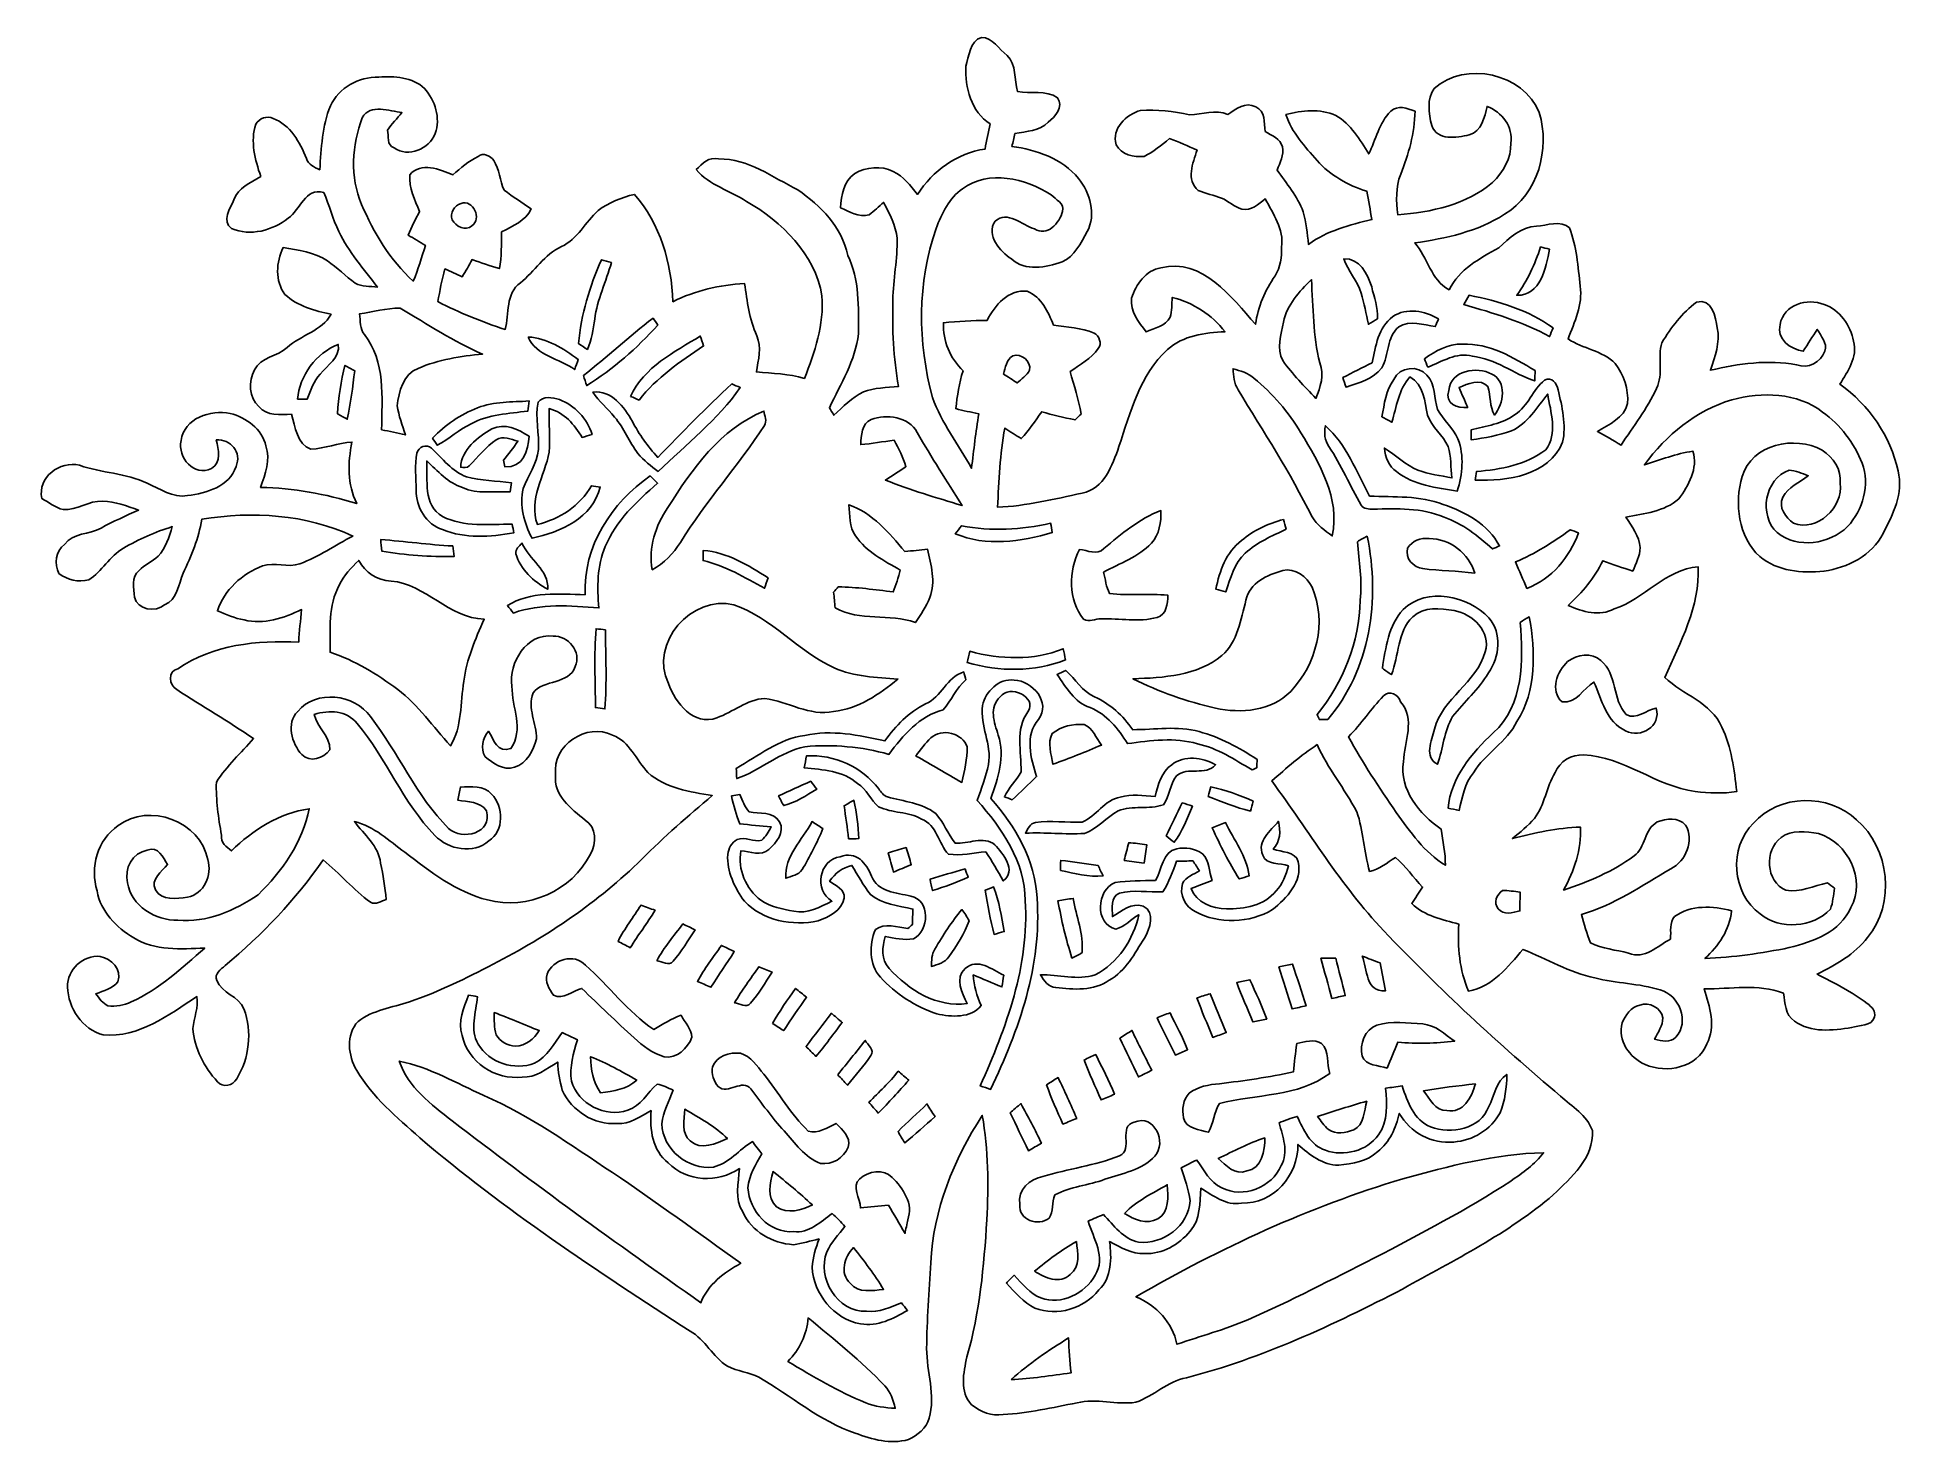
# Model space of a CAD drawing. Header units: centimetres. Extents: x -15.8 to 14.1, y -10.3 to 12.2.
import ezdxf

# ---------------------------------------------------------------- set-up
doc = ezdxf.new("R2010")
doc.units = ezdxf.units.CM
doc.header["$MEASUREMENT"] = 0
doc.layers.add('Camada 1', color=7, linetype='Continuous')

msp = doc.modelspace()

# ---------------------------------------------------------------- linework, layer by layer
at = {"layer": 'Camada 1', "color": 156}
for points, knots in [([(-0.9144, 11.70905), (-0.86678, 11.86251), (-0.85478, 12.11227), (-0.66675, 12.16978), (-0.66675, 12.16978), (-0.48789, 12.16519), (-0.38418, 11.97469), (-0.254, 11.8805), (-0.254, 11.8805), (-0.10372, 11.73304), (-0.14288, 11.49315), (-0.09208, 11.30582), (-0.09208, 11.30582), (0.11677, 11.26596), (0.36583, 11.33087), (0.55139, 11.20458), (0.55139, 11.20458), (0.65052, 11.05923), (0.51611, 10.90013), (0.40181, 10.81476), (0.40181, 10.81476), (0.26, 10.674), (0.05327, 10.66835), (-0.13123, 10.63131), (-0.13123, 10.63131), (-0.14676, 10.56323), (-0.16263, 10.49514), (-0.17851, 10.42705), (-0.17851, 10.42705), (0.2159, 10.37378), (0.62442, 10.23126), (0.88618, 9.91658), (0.88618, 9.91658), (1.07068, 9.68516), (1.17228, 9.34085), (1.02376, 9.06604), (1.02376, 9.06604), (0.92498, 8.88506), (0.82268, 8.67269), (0.62477, 8.58344), (0.62477, 8.58344), (0.36442, 8.49418), (0.03775, 8.42363), (-0.18803, 8.63071), (-0.18803, 8.63071), (-0.36618, 8.75065), (-0.59514, 9.0036), (-0.44838, 9.23149), (-0.44838, 9.23149), (-0.25471, 9.41529), (-0.01482, 9.1627), (0.18133, 9.1119), (0.18133, 9.1119), (0.37394, 8.97573), (0.58879, 9.20186), (0.62971, 9.38883), (0.62971, 9.38883), (0.66675, 9.51406), (0.5207, 9.58039), (0.44768, 9.65341), (0.44768, 9.65341), (0.04092, 9.91482), (-0.54928, 10.05981), (-0.96696, 9.75219), (-0.96696, 9.75219), (-1.18251, 9.60014), (-1.30069, 9.35496), (-1.39206, 9.11578), (-1.39206, 9.11578), (-1.69616, 8.25359), (-1.68275, 7.29368), (-1.45062, 6.41562), (-1.45062, 6.41562), (-1.29611, 6.01169), (-1.04069, 5.6575), (-0.82338, 5.28602), (-0.82338, 5.28602), (-0.78987, 5.57671), (-0.75494, 5.86705), (-0.70979, 6.15597), (-0.70979, 6.15597), (-0.83361, 6.17996), (-0.95532, 6.20677), (-1.07703, 6.23782), (-1.07703, 6.23782), (-1.05057, 6.44137), (-1.02623, 6.64633), (-0.96026, 6.84142), (-0.96026, 6.84142), (-1.16699, 7.04568), (-1.28411, 7.31838), (-1.27247, 7.61118), (-1.27247, 7.61118), (-1.04105, 7.63341), (-0.80821, 7.64752), (-0.57538, 7.64611), (-0.57538, 7.64611), (-0.44873, 7.89305), (-0.2413, 8.14035), (0.06668, 8.11495), (0.06668, 8.11495), (0.2981, 8.01864), (0.39546, 7.78616), (0.48613, 7.57273), (0.48613, 7.57273), (0.70414, 7.54239), (0.92851, 7.52616), (1.13559, 7.44608), (1.13559, 7.44608), (1.21673, 7.39881), (1.26718, 7.27675), (1.20015, 7.19702), (1.20015, 7.19702), (1.0862, 7.03651), (0.9077, 6.9409), (0.74965, 6.82978), (0.74965, 6.82978), (0.82056, 6.60718), (0.88406, 6.38175), (0.92639, 6.15174), (0.92639, 6.15174), (0.89394, 6.12069), (0.86148, 6.0893), (0.82973, 6.05755), (0.82973, 6.05755), (0.65052, 6.09706), (0.47272, 6.13692), (0.29704, 6.18702), (0.29704, 6.18702), (0.19509, 6.03956), (0.09454, 5.88998), (-0.02893, 5.7598), (-0.02893, 5.7598), (-0.11783, 5.81343), (-0.20496, 5.86952), (-0.29104, 5.92702), (-0.29104, 5.92702), (-0.375, 5.51004), (-0.38382, 5.08459), (-0.40922, 4.66125), (-0.40922, 4.66125), (0.04868, 4.68313), (0.49706, 4.79108), (0.94333, 4.88879), (0.94333, 4.88879), (1.30034, 4.95794), (1.42558, 5.33506), (1.53211, 5.6328), (1.53211, 5.6328), (1.71521, 6.17714), (1.86725, 6.77933), (2.30717, 7.1815), (2.30717, 7.1815), (2.56223, 7.40763), (2.90195, 7.45243), (3.22862, 7.46513), (3.22862, 7.46513), (3.01625, 7.73748), (2.71815, 7.93291), (2.38337, 8.01511), (2.38337, 8.01511), (2.37243, 7.90963), (2.38372, 7.79921), (2.35126, 7.69726), (2.35126, 7.69726), (2.27789, 7.55615), (2.09585, 7.5251), (1.96709, 7.46337), (1.96709, 7.46337), (1.84961, 7.62106), (1.70462, 7.78792), (1.7332, 8.00241), (1.7332, 8.00241), (1.80446, 8.2169), (1.95898, 8.45326), (2.20169, 8.48536), (2.20169, 8.48536), (2.87055, 8.65329), (3.3274, 8.01864), (3.71475, 7.58578), (3.71475, 7.58578), (3.75426, 7.86589), (3.86891, 8.12729), (4.02766, 8.35978), (4.02766, 8.35978), (4.11798, 8.49348), (4.13244, 8.66211), (4.13209, 8.81874), (4.13209, 8.81874), (4.1723, 9.10661), (3.99591, 9.34755), (3.87138, 9.58921), (3.87138, 9.58921), (3.76202, 9.50419), (3.64984, 9.39588), (3.49497, 9.42375), (3.49497, 9.42375), (3.37573, 9.46009), (3.28401, 9.55287), (3.17183, 9.60261), (3.17183, 9.60261), (3.04941, 9.64918), (2.91853, 9.66858), (2.80035, 9.72432), (2.80035, 9.72432), (2.60209, 9.89224), (2.7118, 10.16282), (2.78059, 10.36779), (2.78059, 10.36779), (2.63454, 10.4327), (2.4892, 10.49796), (2.33927, 10.55229), (2.33927, 10.55229), (2.21015, 10.44928), (2.08598, 10.33533), (1.93358, 10.2683), (1.93358, 10.2683), (1.77236, 10.25066), (1.56704, 10.29582), (1.48978, 10.45492), (1.48978, 10.45492), (1.40617, 10.71633), (1.65276, 10.93258), (1.87537, 11.00279), (1.87537, 11.00279), (2.13924, 11.02607), (2.40171, 10.98091), (2.66065, 10.93435), (2.66065, 10.93435), (2.86491, 10.93117), (3.07411, 11.0236), (3.27272, 10.93752), (3.27272, 10.93752), (3.40043, 11.0236), (3.55988, 11.1506), (3.71793, 11.05747), (3.71793, 11.05747), (3.87174, 10.99503), (3.85551, 10.80382), (3.86856, 10.66659), (3.86856, 10.66659), (3.97122, 10.60133), (4.11233, 10.553), (4.14443, 10.42141), (4.14443, 10.42141), (4.17724, 10.29159), (4.10245, 10.16811), (4.06012, 10.04993), (4.06012, 10.04993), (4.21111, 9.8358), (4.38397, 9.63154), (4.47746, 9.38354), (4.47746, 9.38354), (4.5272, 9.21385), (4.54201, 9.03676), (4.56177, 8.86213), (4.56177, 8.86213), (4.85881, 9.07944), (5.22217, 9.17363), (5.57495, 9.25865), (5.57495, 9.25865), (5.54849, 9.41), (5.52238, 9.56098), (5.49487, 9.71162), (5.49487, 9.71162), (5.19113, 9.80017), (4.91173, 9.96668), (4.69865, 10.20163), (4.69865, 10.20163), (4.50462, 10.42388), (4.29295, 10.6493), (4.20017, 10.93646), (4.20017, 10.93646), (4.45876, 11.00561), (4.74557, 11.03418), (4.9971, 10.92235), (4.9971, 10.92235), (5.23946, 10.78512), (5.38374, 10.53677), (5.52556, 10.30605), (5.52556, 10.30605), (5.63563, 10.53324), (5.69207, 10.80523), (5.87587, 10.98797), (5.87587, 10.98797), (5.98664, 11.09627), (6.14221, 11.03524), (6.26569, 10.98903), (6.26569, 10.98903), (6.25828, 10.64048), (6.16338, 10.30323), (6.03532, 9.9815), (6.03532, 9.9815), (5.9496, 9.7783), (5.96618, 9.5504), (5.9877, 9.33662), (5.9877, 9.33662), (6.52427, 9.37225), (7.08413, 9.49819), (7.50535, 9.85203), (7.50535, 9.85203), (7.66939, 10.01818), (7.80803, 10.23479), (7.79427, 10.47891), (7.79427, 10.47891), (7.83978, 10.73785), (7.65104, 10.97986), (7.41645, 11.06629), (7.41645, 11.06629), (7.37694, 10.89766), (7.33178, 10.6613), (7.13176, 10.61156), (7.13176, 10.61156), (6.92538, 10.56675), (6.6234, 10.51066), (6.53133, 10.76325), (6.53133, 10.76325), (6.48441, 10.95163), (6.45054, 11.18588), (6.56943, 11.35204), (6.56943, 11.35204), (7.07602, 11.79971), (7.98936, 11.59686), (8.25112, 10.96892), (8.25112, 10.96892), (8.42504, 10.38719), (8.23595, 9.66929), (7.69655, 9.34403), (7.69655, 9.34403), (7.26793, 9.06674), (6.75816, 8.95597), (6.25898, 8.88647), (6.25898, 8.88647), (6.46783, 8.65329), (6.51581, 8.29557), (6.80896, 8.13647), (6.80896, 8.13647), (6.9723, 8.4649), (7.29862, 8.63671), (7.60201, 8.80886), (7.60201, 8.80886), (7.77663, 8.96161), (7.95514, 9.14224), (8.20491, 9.15247), (8.20491, 9.15247), (8.36824, 9.15988), (8.59684, 9.26042), (8.73619, 9.12495), (8.73619, 9.12495), (8.8459, 8.82932), (8.8706, 8.50724), (8.90482, 8.19538), (8.90482, 8.19538), (8.94856, 7.89905), (8.81309, 7.62141), (8.71149, 7.35154), (8.71149, 7.35154), (8.94856, 7.19243), (9.2583, 7.16598), (9.46468, 6.96066), (9.46468, 6.96066), (9.59979, 6.77863), (9.68163, 6.54861), (9.66117, 6.32001), (9.66117, 6.32001), (9.60614, 6.08542), (9.36731, 5.9877), (9.1814, 5.87093), (9.1814, 5.87093), (9.30769, 5.80143), (9.4354, 5.73229), (9.55746, 5.65397), (9.55746, 5.65397), (9.75219, 5.95242), (9.97515, 6.23641), (10.12402, 6.56202), (10.12402, 6.56202), (10.24114, 6.78956), (10.13707, 7.05379), (10.21115, 7.28874), (10.21115, 7.28874), (10.35262, 7.53569), (10.53536, 7.76676), (10.76537, 7.93715), (10.76537, 7.93715), (11.01796, 8.01229), (11.06488, 7.69444), (11.0938, 7.52863), (11.0938, 7.52863), (11.14848, 7.29544), (11.05465, 7.07037), (10.98762, 6.85094), (10.98762, 6.85094), (11.436, 6.96101), (11.90625, 7.02063), (12.36486, 6.93949), (12.36486, 6.93949), (12.54936, 6.86541), (12.74974, 6.98147), (12.81571, 7.15574), (12.81571, 7.15574), (12.85946, 7.28486), (12.75221, 7.39846), (12.694, 7.50323), (12.694, 7.50323), (12.61745, 7.38893), (12.54407, 7.27181), (12.46999, 7.15574), (12.46999, 7.15574), (12.26608, 7.18573), (12.03995, 7.34483), (12.09887, 7.58437), (12.09887, 7.58437), (12.16307, 7.90258), (12.53067, 8.0137), (12.80195, 7.90046), (12.80195, 7.90046), (13.05701, 7.81791), (13.22493, 7.56779), (13.27573, 7.31379), (13.27573, 7.31379), (13.34382, 7.05732), (13.17837, 6.83648), (13.05736, 6.62764), (13.05736, 6.62764), (13.51598, 6.29426), (13.8684, 5.80002), (13.98517, 5.24157), (13.98517, 5.24157), (14.07548, 4.88597), (13.90438, 4.54942), (13.74563, 4.24498), (13.74563, 4.24498), (13.57313, 3.88938), (13.17766, 3.6957), (12.8016, 3.64102), (12.8016, 3.64102), (12.44847, 3.60574), (12.05971, 3.6382), (11.77572, 3.87421), (11.77572, 3.87421), (11.43212, 4.19065), (11.36474, 4.7244), (11.4935, 5.15549), (11.4935, 5.15549), (11.65119, 5.67161), (12.33523, 5.81554), (12.77056, 5.57424), (12.77056, 5.57424), (12.94624, 5.46276), (13.08735, 5.26344), (13.05842, 5.04472), (13.05842, 5.04472), (13.1131, 4.65984), (12.69541, 4.26367), (12.31265, 4.40866), (12.31265, 4.40866), (12.19024, 4.49862), (12.06394, 4.65773), (12.14614, 4.82212), (12.14614, 4.82212), (12.2234, 4.98863), (12.41531, 5.05284), (12.55007, 5.16537), (12.55007, 5.16537), (12.4527, 5.20735), (12.34828, 5.24263), (12.24351, 5.25498), (12.24351, 5.25498), (11.85192, 5.11598), (11.7542, 4.53037), (12.05371, 4.25697), (12.05371, 4.25697), (12.38391, 3.99133), (12.88521, 4.07353), (13.17978, 4.35398), (13.17978, 4.35398), (13.4239, 4.61892), (13.53926, 5.02214), (13.41226, 5.36681), (13.41226, 5.36681), (13.28067, 5.6896), (13.06477, 5.97958), (12.78008, 6.18278), (12.78008, 6.18278), (12.37368, 6.49817), (11.80747, 6.51016), (11.32911, 6.37963), (11.32911, 6.37963), (10.7629, 6.20571), (10.27218, 5.81907), (9.93246, 5.33788), (9.93246, 5.33788), (10.18716, 5.42255), (10.44011, 5.51886), (10.70716, 5.55766), (10.70716, 5.55766), (10.79359, 5.28179), (10.63413, 5.0105), (10.47997, 4.79425), (10.47997, 4.79425), (10.24714, 4.59281), (9.92576, 4.56142), (9.63542, 4.50462), (9.63542, 4.50462), (9.73385, 4.35504), (9.84497, 4.20088), (9.86473, 4.01743), (9.86473, 4.01743), (9.86085, 3.88549), (9.79699, 3.76308), (9.74619, 3.64349), (9.74619, 3.64349), (9.58321, 3.69217), (9.42446, 3.74862), (9.26536, 3.80718), (9.26536, 3.80718), (9.1373, 3.5306), (8.93233, 3.30165), (8.71361, 3.09351), (8.71361, 3.09351), (8.94186, 2.99226), (9.21456, 2.91289), (9.44951, 3.03742), (9.44951, 3.03742), (9.92964, 3.19864), (10.26866, 3.66995), (10.79041, 3.71052), (10.79041, 3.71052), (10.82146, 3.07869), (10.50184, 2.50296), (10.25631, 1.94204), (10.25631, 1.94204), (10.54876, 1.66476), (10.99714, 1.54234), (11.16895, 1.15147), (11.16895, 1.15147), (11.3217, 0.82938), (11.36721, 0.46955), (11.40636, 0.11889), (11.40636, 0.11889), (11.18694, 0.08714), (10.96292, 0.09278), (10.7442, 0.12206), (10.7442, 0.12206), (10.11238, 0.20249), (9.60367, 0.68263), (8.95879, 0.70414), (8.95879, 0.70414), (8.769, 0.71649), (8.57568, 0.60184), (8.50583, 0.42192), (8.50583, 0.42192), (8.36189, 0.19297), (8.33967, -0.09208), (8.17316, -0.30903), (8.17316, -0.30903), (8.07191, -0.43286), (7.94173, -0.52705), (7.82249, -0.63218), (7.82249, -0.63218), (8.17845, -0.53799), (8.5404, -0.46249), (8.9094, -0.44662), (8.9094, -0.44662), (8.92034, -0.80363), (8.81592, -1.14582), (8.63988, -1.45274), (8.63988, -1.45274), (9.03499, -1.31939), (9.4294, -1.16099), (9.76489, -0.9084), (9.76489, -0.9084), (9.9508, -0.77399), (9.92858, -0.4759), (10.13707, -0.36548), (10.13707, -0.36548), (10.27889, -0.30727), (10.48032, -0.28893), (10.59004, -0.41522), (10.59004, -0.41522), (10.72656, -0.65617), (10.5978, -0.99589), (10.35332, -1.11266), (10.35332, -1.11266), (9.89365, -1.38748), (9.4428, -1.68839), (8.92528, -1.84538), (8.92528, -1.84538), (8.96973, -1.99708), (9.0103, -2.14983), (9.06745, -2.29764), (9.06745, -2.29764), (9.25689, -2.38831), (9.47596, -2.41194), (9.67952, -2.46027), (9.67952, -2.46027), (9.93387, -2.57034), (10.14236, -2.3435), (10.34803, -2.23767), (10.34803, -2.23767), (10.36038, -2.11702), (10.32475, -1.97309), (10.414, -1.87678), (10.414, -1.87678), (10.67506, -1.68663), (11.02501, -1.70568), (11.32417, -1.78506), (11.32417, -1.78506), (11.29312, -2.09197), (11.11709, -2.3428), (10.89978, -2.54882), (10.89978, -2.54882), (11.35239, -2.52483), (11.80395, -2.46592), (12.24774, -2.37314), (12.24774, -2.37314), (12.6298, -2.27542), (13.06371, -2.12619), (13.23093, -1.73002), (13.23093, -1.73002), (13.47823, -1.28764), (13.18084, -0.68898), (12.71305, -0.55033), (12.71305, -0.55033), (12.51726, -0.52705), (12.28408, -0.47801), (12.11827, -0.6163), (12.11827, -0.6163), (11.83781, -0.81703), (11.87168, -1.31727), (12.19447, -1.45768), (12.19447, -1.45768), (12.42342, -1.49648), (12.63862, -1.38113), (12.85875, -1.33844), (12.85875, -1.33844), (12.89509, -1.36737), (12.93178, -1.39665), (12.96882, -1.42593), (12.96882, -1.42593), (12.94906, -1.53529), (12.94906, -1.65418), (12.9032, -1.7586), (12.9032, -1.7586), (12.62027, -2.0574), (12.10416, -2.09479), (11.78243, -1.83515), (11.78243, -1.83515), (11.3277, -1.50636), (11.27654, -0.77929), (11.67271, -0.38418), (11.67271, -0.38418), (12.08193, 0.08008), (12.88062, 0.09384), (13.3223, -0.33091), (13.3223, -0.33091), (13.85217, -0.78387), (13.95201, -1.6704), (13.49798, -2.21015), (13.49798, -2.21015), (13.29196, -2.48144), (12.98928, -2.64724), (12.69118, -2.79682), (12.69118, -2.79682), (12.96494, -2.9397), (13.24504, -3.07728), (13.49305, -3.2639), (13.49305, -3.2639), (13.55619, -3.31541), (13.63839, -3.39125), (13.60805, -3.48192), (13.60805, -3.48192), (13.56536, -3.63467), (13.35899, -3.61139), (13.24363, -3.64949), (13.24363, -3.64949), (12.93989, -3.69676), (12.59523, -3.7405), (12.32994, -3.54648), (12.32994, -3.54648), (12.17718, -3.45264), (12.186, -3.25473), (12.15214, -3.09951), (12.15214, -3.09951), (11.74715, -2.94675), (11.30547, -3.03459), (10.88602, -3.03354), (10.88602, -3.03354), (10.97245, -3.31153), (11.08498, -3.63608), (10.92729, -3.90843), (10.92729, -3.90843), (10.7823, -4.29436), (10.28947, -4.38997), (9.9434, -4.23968), (9.9434, -4.23968), (9.69433, -4.13068), (9.49466, -3.85763), (9.57439, -3.57576), (9.57439, -3.57576), (9.62766, -3.45369), (9.71515, -3.31823), (9.85696, -3.29459), (9.85696, -3.29459), (10.01042, -3.2318), (10.19986, -3.33516), (10.22526, -3.49638), (10.22526, -3.49638), (10.22597, -3.62162), (10.14871, -3.72886), (10.09438, -3.83646), (10.09438, -3.83646), (10.20586, -3.85904), (10.34627, -3.90313), (10.43376, -3.80224), (10.43376, -3.80224), (10.66095, -3.56235), (10.48597, -3.12984), (10.18575, -3.04765), (10.18575, -3.04765), (9.84462, -2.94393), (9.48337, -2.9464), (9.13941, -2.8575), (9.13941, -2.8575), (8.7316, -2.77178), (8.37248, -2.55411), (7.98971, -2.40065), (7.98971, -2.40065), (7.75476, -2.68111), (7.50217, -2.99861), (7.1187, -3.06705), (7.1187, -3.06705), (6.97618, -2.72909), (6.93879, -2.36114), (6.96454, -1.99778), (6.96454, -1.99778), (6.70313, -1.92264), (6.41526, -1.86937), (6.21348, -1.6704), (6.21348, -1.6704), (6.26851, -1.58044), (6.32601, -1.4926), (6.38563, -1.40582), (6.38563, -1.40582), (6.23852, -1.25095), (6.11505, -1.0728), (5.95136, -0.93521), (5.95136, -0.93521), (5.81731, -1.01635), (5.69736, -1.12289), (5.53826, -1.15711), (5.53826, -1.15711), (5.44971, -0.84279), (5.44124, -0.50941), (5.33329, -0.20144), (5.33329, -0.20144), (5.13786, 0.16545), (4.87186, 0.49071), (4.69794, 0.8696), (4.69794, 0.8696), (4.44077, 0.6985), (4.20758, 0.49424), (3.97581, 0.29104), (3.97581, 0.29104), (4.56177, -0.514), (5.07824, -1.37583), (5.76404, -2.10361), (5.76404, -2.10361), (6.65374, -3.03812), (7.60307, -3.91478), (8.59014, -4.74557), (8.59014, -4.74557), (8.77499, -4.91173), (9.01383, -5.04966), (9.0992, -5.29696), (9.0992, -5.29696), (9.12848, -5.73158), (8.75841, -6.04802), (8.47513, -6.32319), (8.47513, -6.32319), (7.75123, -6.9409), (6.89222, -7.36635), (6.06637, -7.82779), (6.06637, -7.82779), (4.96006, -8.39964), (3.82094, -8.9341), (2.61056, -9.24595), (2.61056, -9.24595), (2.30681, -9.30134), (2.08844, -9.5377), (1.80446, -9.63683), (1.80446, -9.63683), (1.4919, -9.68234), (1.17228, -9.56804), (0.86184, -9.64671), (0.86184, -9.64671), (0.4699, -9.71762), (0.08008, -9.81745), (-0.31962, -9.83156), (-0.31962, -9.83156), (-0.50236, -9.86367), (-0.68368, -9.78958), (-0.82268, -9.6774), (-0.82268, -9.6774), (-1.02094, -9.47138), (-0.95215, -9.16587), (-0.89817, -8.91328), (-0.89817, -8.91328), (-0.69144, -8.20138), (-0.62759, -7.45984), (-0.57856, -6.72359), (-0.57856, -6.72359), (-0.55245, -6.16656), (-0.55386, -5.60352), (-0.65229, -5.05354), (-0.65229, -5.05354), (-1.10913, -5.75486), (-1.43898, -6.56484), (-1.47426, -7.40974), (-1.47426, -7.40974), (-1.50742, -7.86518), (-1.5367, -8.32203), (-1.54164, -8.77923), (-1.54164, -8.77923), (-1.54129, -9.15), (-1.39594, -9.52394), (-1.50107, -9.89189), (-1.50107, -9.89189), (-1.54481, -10.05311), (-1.68698, -10.16741), (-1.83409, -10.23161), (-1.83409, -10.23161), (-2.11914, -10.31416), (-2.41547, -10.23338), (-2.68252, -10.12896), (-2.68252, -10.12896), (-3.25296, -9.93881), (-3.71122, -9.53382), (-4.22451, -9.23572), (-4.22451, -9.23572), (-4.38432, -9.15811), (-4.56706, -9.14153), (-4.72511, -9.06004), (-4.72511, -9.06004), (-4.96253, -8.91328), (-5.07824, -8.63494), (-5.32412, -8.49948), (-5.32412, -8.49948), (-6.81249, -7.54133), (-8.29345, -6.5592), (-9.64495, -5.41196), (-9.64495, -5.41196), (-10.01078, -5.08564), (-10.40024, -4.76568), (-10.65001, -4.33634), (-10.65001, -4.33634), (-10.79077, -4.10316), (-10.83028, -3.76167), (-10.62955, -3.55247), (-10.62955, -3.55247), (-10.39248, -3.36762), (-10.08415, -3.33269), (-9.80687, -3.23991), (-9.80687, -3.23991), (-9.34403, -3.08081), (-8.90446, -2.86314), (-8.47055, -2.63878), (-8.47055, -2.63878), (-7.60589, -2.19357), (-6.78991, -1.6443), (-6.09529, -0.96061), (-6.09529, -0.96061), (-5.73687, -0.6029), (-5.35658, -0.26846), (-4.96782, 0.05539), (-4.96782, 0.05539), (-5.32448, 0.11889), (-5.71853, 0.16933), (-5.99616, 0.42439), (-5.99616, 0.42439), (-6.1849, 0.62089), (-6.28615, 0.92004), (-6.56237, 1.02094), (-6.56237, 1.02094), (-6.97724, 1.23049), (-7.53322, 0.85654), (-7.47254, 0.3877), (-7.47254, 0.3877), (-7.51523, 0.0568), (-7.21995, -0.15064), (-7.00193, -0.33655), (-7.00193, -0.33655), (-6.81602, -0.45014), (-6.81214, -0.71014), (-6.91727, -0.88018), (-6.91727, -0.88018), (-7.20866, -1.46791), (-7.92586, -1.78153), (-8.55874, -1.61184), (-8.55874, -1.61184), (-9.06039, -1.48731), (-9.47879, -1.15782), (-9.88236, -0.85055), (-9.88236, -0.85055), (-10.13672, -0.66675), (-10.37308, -0.43498), (-10.6874, -0.36019), (-10.6874, -0.36019), (-10.535, -0.57009), (-10.2997, -0.74613), (-10.27113, -1.02306), (-10.27113, -1.02306), (-10.22809, -1.21426), (-10.20375, -1.40935), (-10.17976, -1.60408), (-10.17976, -1.60408), (-10.26019, -1.62736), (-10.34803, -1.69616), (-10.43199, -1.64959), (-10.43199, -1.64959), (-10.70434, -1.44851), (-10.92376, -1.18604), (-11.18658, -0.97331), (-11.18658, -0.97331), (-11.63144, -1.60267), (-12.16166, -2.16958), (-12.75715, -2.65853), (-12.75715, -2.65853), (-12.81853, -2.72309), (-12.93918, -2.79435), (-12.88591, -2.89807), (-12.88591, -2.89807), (-12.81465, -3.10656), (-12.53137, -3.14431), (-12.45447, -3.3528), (-12.45447, -3.3528), (-12.31547, -3.71475), (-12.37051, -4.14091), (-12.56983, -4.46969), (-12.56983, -4.46969), (-12.63297, -4.57729), (-12.78855, -4.6168), (-12.87639, -4.5152), (-12.87639, -4.5152), (-13.09441, -4.28343), (-13.24575, -3.98286), (-13.27115, -3.66289), (-13.27115, -3.66289), (-13.25668, -3.4925), (-13.17519, -3.32987), (-13.2073, -3.1556), (-13.2073, -3.1556), (-13.65709, -3.4484), (-14.1351, -3.81635), (-14.70378, -3.76837), (-14.70378, -3.76837), (-15.0368, -3.67665), (-15.26858, -3.34081), (-15.27387, -3.00249), (-15.27387, -3.00249), (-15.28304, -2.72168), (-15.02269, -2.49061), (-14.75105, -2.51354), (-14.75105, -2.51354), (-14.57431, -2.55235), (-14.40321, -2.71639), (-14.46953, -2.91783), (-14.46953, -2.91783), (-14.55385, -3.03001), (-14.70201, -3.06176), (-14.82302, -3.11291), (-14.82302, -3.11291), (-14.76551, -3.18382), (-14.71295, -3.26531), (-14.62758, -3.30588), (-14.62758, -3.30588), (-14.50023, -3.31858), (-14.37217, -3.29459), (-14.25751, -3.24062), (-14.25751, -3.24062), (-13.80949, -3.04024), (-13.44648, -2.6991), (-13.08171, -2.37949), (-13.08171, -2.37949), (-13.46235, -2.39783), (-13.87616, -2.42464), (-14.21448, -2.21862), (-14.21448, -2.21862), (-14.49211, -2.05352), (-14.74576, -1.7974), (-14.8015, -1.46756), (-14.8015, -1.46756), (-14.91862, -1.09396), (-14.80079, -0.64347), (-14.46318, -0.42474), (-14.46318, -0.42474), (-13.97423, -0.04586), (-13.14521, -0.35736), (-13.03408, -0.96767), (-13.03408, -0.96767), (-12.95471, -1.20932), (-13.09476, -1.52365), (-13.35758, -1.56669), (-13.35758, -1.56669), (-13.5248, -1.58997), (-13.7735, -1.63266), (-13.86805, -1.44815), (-13.86805, -1.44815), (-13.9573, -1.28552), (-13.76539, -1.15641), (-13.67402, -1.04634), (-13.67402, -1.04634), (-13.75093, -0.93416), (-13.81831, -0.74648), (-13.99999, -0.81668), (-13.99999, -0.81668), (-14.23705, -0.85513), (-14.37111, -1.11019), (-14.31713, -1.33597), (-14.31713, -1.33597), (-14.25469, -1.7078), (-13.86911, -1.94204), (-13.51033, -1.9364), (-13.51033, -1.9364), (-13.05031, -1.97767), (-12.60158, -1.78294), (-12.2294, -1.52859), (-12.2294, -1.52859), (-11.84134, -1.15817), (-11.52172, -0.68474), (-11.40954, -0.15346), (-11.40954, -0.15346), (-11.89355, -0.22789), (-12.31018, -0.49107), (-12.6552, -0.82726), (-12.6552, -0.82726), (-12.72963, -0.76024), (-12.83123, -0.70062), (-12.81324, -0.57785), (-12.81324, -0.57785), (-12.86228, -0.29739), (-12.90461, -0.01199), (-12.89579, 0.2727), (-12.89579, 0.2727), (-12.73034, 0.53058), (-12.50103, 0.73695), (-12.30136, 0.96661), (-12.30136, 0.96661), (-12.70071, 1.24178), (-13.12369, 1.48026), (-13.52726, 1.74801), (-13.52726, 1.74801), (-13.64933, 1.81469), (-13.68108, 2.05176), (-13.50998, 2.07927), (-13.50998, 2.07927), (-12.94906, 2.47121), (-12.24386, 2.53612), (-11.57887, 2.5086), (-11.57887, 2.5086), (-11.56794, 2.68182), (-11.55065, 2.85503), (-11.53407, 3.02754), (-11.53407, 3.02754), (-11.817, 2.89454), (-12.13626, 2.78201), (-12.45129, 2.86209), (-12.45129, 2.86209), (-12.60052, 2.88713), (-12.73951, 2.94922), (-12.87815, 3.00673), (-12.87815, 3.00673), (-12.77056, 3.34504), (-12.48128, 3.59833), (-12.15778, 3.72533), (-12.15778, 3.72533), (-11.96375, 3.78954), (-11.75279, 3.68935), (-11.56018, 3.76061), (-11.56018, 3.76061), (-11.25996, 3.87138), (-10.99467, 4.05377), (-10.71316, 4.20229), (-10.71316, 4.20229), (-11.45893, 4.54872), (-12.32641, 4.60516), (-13.12827, 4.46934), (-13.12827, 4.46934), (-13.17872, 4.16736), (-13.29231, 3.88091), (-13.42778, 3.60821), (-13.42778, 3.60821), (-13.50151, 3.43041), (-13.51809, 3.18382), (-13.722, 3.10303), (-13.722, 3.10303), (-13.87334, 2.98168), (-14.1538, 3.01872), (-14.20425, 3.22404), (-14.20425, 3.22404), (-14.20883, 3.36479), (-14.26704, 3.55247), (-14.13157, 3.65266), (-14.13157, 3.65266), (-14.0395, 3.74262), (-13.92026, 3.79589), (-13.82325, 3.87879), (-13.82325, 3.87879), (-13.70824, 4.01355), (-13.6465, 4.18324), (-13.60135, 4.35222), (-13.60135, 4.35222), (-13.87334, 4.26826), (-14.1351, 4.15078), (-14.38099, 4.00791), (-14.38099, 4.00791), (-14.60359, 3.88126), (-14.71895, 3.63608), (-14.93485, 3.50203), (-14.93485, 3.50203), (-15.10171, 3.45828), (-15.27704, 3.50026), (-15.4111, 3.60433), (-15.4111, 3.60433), (-15.48871, 3.76096), (-15.46613, 3.95852), (-15.32255, 4.06859), (-15.32255, 4.06859), (-15.18426, 4.26014), (-14.92568, 4.22275), (-14.7387, 4.32999), (-14.7387, 4.32999), (-14.54221, 4.43371), (-14.34148, 4.52826), (-14.13828, 4.61786), (-14.13828, 4.61786), (-14.3256, 4.67819), (-14.51081, 4.75933), (-14.71154, 4.75721), (-14.71154, 4.75721), (-14.9352, 4.77379), (-15.12182, 4.61292), (-15.34372, 4.62456), (-15.34372, 4.62456), (-15.46966, 4.65384), (-15.57161, 4.74345), (-15.68485, 4.8006), (-15.68485, 4.8006), (-15.75717, 5.14421), (-15.39487, 5.40949), (-15.08231, 5.33259), (-15.08231, 5.33259), (-14.72988, 5.20665), (-14.34218, 5.21194), (-14.0021, 5.04543), (-14.0021, 5.04543), (-13.79538, 4.96041), (-13.59394, 4.80448), (-13.35546, 4.84752), (-13.35546, 4.84752), (-13.05842, 4.88703), (-12.68236, 4.99251), (-12.58076, 5.3146), (-12.58076, 5.3146), (-12.48269, 5.53861), (-12.66684, 5.75381), (-12.89756, 5.73864), (-12.89756, 5.73864), (-12.85946, 5.58518), (-12.80866, 5.38198), (-12.9727, 5.28108), (-12.9727, 5.28108), (-13.25316, 5.14138), (-13.51809, 5.45677), (-13.45918, 5.72841), (-13.45918, 5.72841), (-13.41191, 6.08083), (-12.98575, 6.22794), (-12.67601, 6.16232), (-12.67601, 6.16232), (-12.42025, 6.09212), (-12.16484, 5.91644), (-12.10204, 5.64374), (-12.10204, 5.64374), (-12.02514, 5.42184), (-12.11615, 5.19183), (-12.18847, 4.98016), (-12.18847, 4.98016), (-11.66636, 4.96817), (-11.15025, 4.8768), (-10.65248, 4.72123), (-10.65248, 4.72123), (-10.80523, 5.02708), (-10.79253, 5.37528), (-10.72903, 5.70301), (-10.72903, 5.70301), (-10.95199, 5.6963), (-11.1626, 5.59541), (-11.38414, 5.59118), (-11.38414, 5.59118), (-11.61556, 5.6642), (-11.62685, 5.95595), (-11.6967, 6.14715), (-11.6967, 6.14715), (-11.87274, 6.14821), (-12.08828, 6.11329), (-12.21528, 6.27027), (-12.21528, 6.27027), (-12.38038, 6.41244), (-12.38285, 6.6735), (-12.28831, 6.85588), (-12.28831, 6.85588), (-12.18071, 7.0612), (-11.92177, 7.06931), (-11.76267, 7.2136), (-11.76267, 7.2136), (-11.54324, 7.41468), (-11.21551, 7.4743), (-11.06064, 7.74629), (-11.06064, 7.74629), (-11.3224, 7.79851), (-11.60075, 7.87435), (-11.79901, 8.06274), (-11.79901, 8.06274), (-11.96234, 8.28005), (-11.93871, 8.57709), (-11.82864, 8.81098), (-11.82864, 8.81098), (-11.58734, 8.76759), (-11.32875, 8.74183), (-11.12132, 8.59896), (-11.12132, 8.59896), (-10.96363, 8.49101), (-10.82781, 8.35378), (-10.674, 8.24018), (-10.674, 8.24018), (-10.56887, 8.18127), (-10.43693, 8.19785), (-10.32051, 8.17598), (-10.32051, 8.17598), (-10.53359, 8.46667), (-10.78265, 8.73654), (-10.93576, 9.06674), (-10.93576, 9.06674), (-11.03842, 9.26641), (-11.08851, 9.48796), (-11.17847, 9.69292), (-11.17847, 9.69292), (-11.48609, 9.76665), (-11.54606, 9.4167), (-11.74891, 9.27982), (-11.74891, 9.27982), (-11.99233, 9.08579), (-12.35745, 8.98455), (-12.65167, 9.11543), (-12.65167, 9.11543), (-12.81606, 9.23149), (-12.67001, 9.44104), (-12.61533, 9.57439), (-12.61533, 9.57439), (-12.54866, 9.76842), (-12.34616, 9.84568), (-12.186, 9.94763), (-12.186, 9.94763), (-12.27667, 10.21398), (-12.3564, 10.50678), (-12.26503, 10.78371), (-12.26503, 10.78371), (-12.21105, 10.87685), (-12.08828, 10.922), (-11.9888, 10.87543), (-11.9888, 10.87543), (-11.71293, 10.77136), (-11.56159, 10.49338), (-11.45646, 10.23479), (-11.45646, 10.23479), (-11.42541, 10.13672), (-11.32981, 10.09721), (-11.24232, 10.05523), (-11.24232, 10.05523), (-11.21763, 10.39707), (-11.20775, 10.75337), (-11.07193, 11.07405), (-11.07193, 11.07405), (-10.93999, 11.36685), (-10.6165, 11.54324), (-10.30005, 11.53301), (-10.30005, 11.53301), (-10.04676, 11.55524), (-9.76348, 11.53478), (-9.56628, 11.3538), (-9.56628, 11.3538), (-9.40012, 11.16154), (-9.30875, 10.88002), (-9.3973, 10.63237), (-9.3973, 10.63237), (-9.49219, 10.38754), (-9.82804, 10.23902), (-10.05452, 10.40553), (-10.05452, 10.40553), (-10.17764, 10.43693), (-10.13742, 10.60521), (-10.16035, 10.68599), (-10.16035, 10.68599), (-10.09438, 10.7883), (-10.00513, 10.87332), (-9.92928, 10.96821), (-9.92928, 10.96821), (-10.12508, 10.99079), (-10.43905, 11.11709), (-10.56217, 10.88566), (-10.56217, 10.88566), (-10.72833, 10.44787), (-10.76431, 9.93705), (-10.57346, 9.50101), (-10.57346, 9.50101), (-10.38084, 9.04663), (-10.11767, 8.60919), (-9.74866, 8.27687), (-9.74866, 8.27687), (-9.66788, 8.46032), (-9.61355, 8.65399), (-9.55322, 8.84449), (-9.55322, 8.84449), (-9.646, 8.89988), (-9.73843, 8.95562), (-9.83051, 9.01136), (-9.83051, 9.01136), (-9.77618, 9.14012), (-9.71303, 9.2643), (-9.646, 9.38671), (-9.646, 9.38671), (-9.72256, 9.57439), (-9.8238, 9.76454), (-9.80264, 9.97479), (-9.80264, 9.97479), (-9.63013, 10.18611), (-9.31792, 10.05946), (-9.11366, 9.97197), (-9.11366, 9.97197), (-8.98984, 10.08204), (-8.86425, 10.19457), (-8.71149, 10.26407), (-8.71149, 10.26407), (-8.62965, 10.33639), (-8.51464, 10.27677), (-8.46138, 10.20233), (-8.46138, 10.20233), (-8.3693, 10.05911), (-8.37001, 9.87919), (-8.29451, 9.72855), (-8.29451, 9.72855), (-8.15904, 9.6199), (-8.00841, 9.53135), (-7.86553, 9.43257), (-7.86553, 9.43257), (-7.94914, 9.23361), (-8.16046, 9.15494), (-8.33896, 9.06216), (-8.33896, 9.06216), (-8.34214, 8.86672), (-8.32908, 8.66775), (-8.37212, 8.47549), (-8.37212, 8.47549), (-8.51958, 8.51923), (-8.66458, 8.56721), (-8.8078, 8.62048), (-8.8078, 8.62048), (-8.85684, 8.52734), (-8.9087, 8.43562), (-8.96408, 8.34566), (-8.96408, 8.34566), (-9.05792, 8.38447), (-9.15035, 8.42645), (-9.24278, 8.46878), (-9.24278, 8.46878), (-9.2904, 8.29733), (-9.32356, 8.122), (-9.35496, 7.94703), (-9.35496, 7.94703), (-9.00924, 7.76923), (-8.6487, 7.62247), (-8.27828, 7.50323), (-8.27828, 7.50323), (-8.21373, 7.75018), (-8.27405, 8.08038), (-8.03628, 8.24618), (-8.03628, 8.24618), (-7.80909, 8.43245), (-7.64928, 8.69844), (-7.37764, 8.82791), (-7.37764, 8.82791), (-7.12011, 8.9468), (-6.99488, 9.21985), (-6.79344, 9.40365), (-6.79344, 9.40365), (-6.62234, 9.53241), (-6.41844, 9.61037), (-6.21171, 9.66117), (-6.21171, 9.66117), (-5.80073, 9.18669), (-5.61693, 8.5658), (-5.59858, 7.94667), (-5.59858, 7.94667), (-5.24122, 8.12377), (-4.85069, 8.21619), (-4.45206, 8.23595), (-4.45206, 8.23595), (-4.41113, 7.95338), (-4.37656, 7.66551), (-4.25873, 7.40234), (-4.25873, 7.40234), (-4.17089, 7.21536), (-4.2358, 7.01569), (-4.26191, 6.82378), (-4.26191, 6.82378), (-4.00544, 6.80191), (-3.74333, 6.79556), (-3.49497, 6.71936), (-3.49497, 6.71936), (-3.32705, 7.13881), (-3.17994, 7.58225), (-3.21486, 8.04016), (-3.21486, 8.04016), (-3.32669, 8.70973), (-3.85763, 9.21914), (-4.41925, 9.5497), (-4.41925, 9.5497), (-4.68559, 9.72044), (-5.01579, 9.80722), (-5.22534, 10.05628), (-5.22534, 10.05628), (-5.12904, 10.15012), (-5.02426, 10.2683), (-4.86763, 10.22809), (-4.86763, 10.22809), (-4.39738, 10.2362), (-4.00226, 9.93387), (-3.60116, 9.73208), (-3.60116, 9.73208), (-3.23391, 9.48055), (-2.89489, 9.13765), (-2.80353, 8.6868), (-2.80353, 8.6868), (-2.61338, 8.29839), (-2.62925, 7.85777), (-2.63278, 7.43514), (-2.63278, 7.43514), (-2.67935, 7.00617), (-2.91394, 6.63363), (-3.09668, 6.25299), (-3.09668, 6.25299), (-3.07305, 6.21312), (-3.04906, 6.17326), (-3.02507, 6.13304), (-3.02507, 6.13304), (-2.8769, 6.2671), (-2.73438, 6.41421), (-2.55341, 6.50452), (-2.55341, 6.50452), (-2.37631, 6.57507), (-2.18052, 6.5719), (-1.99284, 6.59095), (-1.99284, 6.59095), (-2.07151, 7.04709), (-2.09479, 7.51099), (-2.08033, 7.97313), (-2.08033, 7.97313), (-2.08174, 8.30368), (-2.00272, 8.6293), (-2.01366, 8.95985), (-2.01366, 8.95985), (-2.03412, 9.16728), (-2.13572, 9.35214), (-2.23097, 9.53276), (-2.23097, 9.53276), (-2.30611, 9.46609), (-2.38019, 9.39765), (-2.46027, 9.33662), (-2.46027, 9.33662), (-2.62784, 9.27841), (-2.77248, 9.39377), (-2.92135, 9.44668), (-2.92135, 9.44668), (-2.90513, 9.6453), (-2.86808, 9.87002), (-2.69205, 9.9942), (-2.69205, 9.9942), (-2.5079, 10.09721), (-2.26766, 10.12649), (-2.07574, 10.02736), (-2.07574, 10.02736), (-1.91029, 9.94975), (-1.79881, 9.79981), (-1.68839, 9.66082), (-1.68839, 9.66082), (-1.44286, 10.03829), (-1.05904, 10.31699), (-0.60889, 10.38543), (-0.60889, 10.38543), (-0.58208, 10.51913), (-0.55421, 10.65248), (-0.5267, 10.78583), (-0.5267, 10.78583), (-0.82726, 10.98444), (-0.93345, 11.36474), (-0.9144, 11.70905), (-0.9144, 11.70905), (-0.9144, 11.70905), (-0.9144, 11.70905), (-0.9144, 11.70905)], [0, 0, 0, 0, 0.00263852, 0.00263852, 0.00263852, 0.00263852, 0.00527704, 0.00527704, 0.00527704, 0.00527704, 0.00791557, 0.00791557, 0.00791557, 0.00791557, 0.01055409, 0.01055409, 0.01055409, 0.01055409, 0.01319261, 0.01319261, 0.01319261, 0.01319261, 0.01583113, 0.01583113, 0.01583113, 0.01583113, 0.01846966, 0.01846966, 0.01846966, 0.01846966, 0.02110818, 0.02110818, 0.02110818, 0.02110818, 0.0237467, 0.0237467, 0.0237467, 0.0237467, 0.02638522, 0.02638522, 0.02638522, 0.02638522, 0.02902375, 0.02902375, 0.02902375, 0.02902375, 0.03166227, 0.03166227, 0.03166227, 0.03166227, 0.03430079, 0.03430079, 0.03430079, 0.03430079, 0.03693931, 0.03693931, 0.03693931, 0.03693931, 0.03957784, 0.03957784, 0.03957784, 0.03957784, 0.04221636, 0.04221636, 0.04221636, 0.04221636, 0.04485488, 0.04485488, 0.04485488, 0.04485488, 0.0474934, 0.0474934, 0.0474934, 0.0474934, 0.05013193, 0.05013193, 0.05013193, 0.05013193, 0.05277045, 0.05277045, 0.05277045, 0.05277045, 0.05540897, 0.05540897, 0.05540897, 0.05540897, 0.05804749, 0.05804749, 0.05804749, 0.05804749, 0.06068602, 0.06068602, 0.06068602, 0.06068602, 0.06332454, 0.06332454, 0.06332454, 0.06332454, 0.06596306, 0.06596306, 0.06596306, 0.06596306, 0.06860158, 0.06860158, 0.06860158, 0.06860158, 0.07124011, 0.07124011, 0.07124011, 0.07124011, 0.07387863, 0.07387863, 0.07387863, 0.07387863, 0.07651715, 0.07651715, 0.07651715, 0.07651715, 0.07915567, 0.07915567, 0.07915567, 0.07915567, 0.0817942, 0.0817942, 0.0817942, 0.0817942, 0.08443272, 0.08443272, 0.08443272, 0.08443272, 0.08707124, 0.08707124, 0.08707124, 0.08707124, 0.08970976, 0.08970976, 0.08970976, 0.08970976, 0.09234828, 0.09234828, 0.09234828, 0.09234828, 0.09498681, 0.09498681, 0.09498681, 0.09498681, 0.09762533, 0.09762533, 0.09762533, 0.09762533, 0.10026385, 0.10026385, 0.10026385, 0.10026385, 0.10290237, 0.10290237, 0.10290237, 0.10290237, 0.1055409, 0.1055409, 0.1055409, 0.1055409, 0.10817942, 0.10817942, 0.10817942, 0.10817942, 0.11081794, 0.11081794, 0.11081794, 0.11081794, 0.11345646, 0.11345646, 0.11345646, 0.11345646, 0.11609499, 0.11609499, 0.11609499, 0.11609499, 0.11873351, 0.11873351, 0.11873351, 0.11873351, 0.12137203, 0.12137203, 0.12137203, 0.12137203, 0.12401055, 0.12401055, 0.12401055, 0.12401055, 0.12664908, 0.12664908, 0.12664908, 0.12664908, 0.1292876, 0.1292876, 0.1292876, 0.1292876, 0.13192612, 0.13192612, 0.13192612, 0.13192612, 0.13456464, 0.13456464, 0.13456464, 0.13456464, 0.13720317, 0.13720317, 0.13720317, 0.13720317, 0.13984169, 0.13984169, 0.13984169, 0.13984169, 0.14248021, 0.14248021, 0.14248021, 0.14248021, 0.14511873, 0.14511873, 0.14511873, 0.14511873, 0.14775726, 0.14775726, 0.14775726, 0.14775726, 0.15039578, 0.15039578, 0.15039578, 0.15039578, 0.1530343, 0.1530343, 0.1530343, 0.1530343, 0.15567282, 0.15567282, 0.15567282, 0.15567282, 0.15831135, 0.15831135, 0.15831135, 0.15831135, 0.16094987, 0.16094987, 0.16094987, 0.16094987, 0.16358839, 0.16358839, 0.16358839, 0.16358839, 0.16622691, 0.16622691, 0.16622691, 0.16622691, 0.16886544, 0.16886544, 0.16886544, 0.16886544, 0.17150396, 0.17150396, 0.17150396, 0.17150396, 0.17414248, 0.17414248, 0.17414248, 0.17414248, 0.176781, 0.176781, 0.176781, 0.176781, 0.17941953, 0.17941953, 0.17941953, 0.17941953, 0.18205805, 0.18205805, 0.18205805, 0.18205805, 0.18469657, 0.18469657, 0.18469657, 0.18469657, 0.18733509, 0.18733509, 0.18733509, 0.18733509, 0.18997361, 0.18997361, 0.18997361, 0.18997361, 0.19261214, 0.19261214, 0.19261214, 0.19261214, 0.19525066, 0.19525066, 0.19525066, 0.19525066, 0.19788918, 0.19788918, 0.19788918, 0.19788918, 0.2005277, 0.2005277, 0.2005277, 0.2005277, 0.20316623, 0.20316623, 0.20316623, 0.20316623, 0.20580475, 0.20580475, 0.20580475, 0.20580475, 0.20844327, 0.20844327, 0.20844327, 0.20844327, 0.21108179, 0.21108179, 0.21108179, 0.21108179, 0.21372032, 0.21372032, 0.21372032, 0.21372032, 0.21635884, 0.21635884, 0.21635884, 0.21635884, 0.21899736, 0.21899736, 0.21899736, 0.21899736, 0.22163588, 0.22163588, 0.22163588, 0.22163588, 0.22427441, 0.22427441, 0.22427441, 0.22427441, 0.22691293, 0.22691293, 0.22691293, 0.22691293, 0.22955145, 0.22955145, 0.22955145, 0.22955145, 0.23218997, 0.23218997, 0.23218997, 0.23218997, 0.2348285, 0.2348285, 0.2348285, 0.2348285, 0.23746702, 0.23746702, 0.23746702, 0.23746702, 0.24010554, 0.24010554, 0.24010554, 0.24010554, 0.24274406, 0.24274406, 0.24274406, 0.24274406, 0.24538259, 0.24538259, 0.24538259, 0.24538259, 0.24802111, 0.24802111, 0.24802111, 0.24802111, 0.25065963, 0.25065963, 0.25065963, 0.25065963, 0.25329815, 0.25329815, 0.25329815, 0.25329815, 0.25593668, 0.25593668, 0.25593668, 0.25593668, 0.2585752, 0.2585752, 0.2585752, 0.2585752, 0.26121372, 0.26121372, 0.26121372, 0.26121372, 0.26385224, 0.26385224, 0.26385224, 0.26385224, 0.26649077, 0.26649077, 0.26649077, 0.26649077, 0.26912929, 0.26912929, 0.26912929, 0.26912929, 0.27176781, 0.27176781, 0.27176781, 0.27176781, 0.27440633, 0.27440633, 0.27440633, 0.27440633, 0.27704485, 0.27704485, 0.27704485, 0.27704485, 0.27968338, 0.27968338, 0.27968338, 0.27968338, 0.2823219, 0.2823219, 0.2823219, 0.2823219, 0.28496042, 0.28496042, 0.28496042, 0.28496042, 0.28759894, 0.28759894, 0.28759894, 0.28759894, 0.29023747, 0.29023747, 0.29023747, 0.29023747, 0.29287599, 0.29287599, 0.29287599, 0.29287599, 0.29551451, 0.29551451, 0.29551451, 0.29551451, 0.29815303, 0.29815303, 0.29815303, 0.29815303, 0.30079156, 0.30079156, 0.30079156, 0.30079156, 0.30343008, 0.30343008, 0.30343008, 0.30343008, 0.3060686, 0.3060686, 0.3060686, 0.3060686, 0.30870712, 0.30870712, 0.30870712, 0.30870712, 0.31134565, 0.31134565, 0.31134565, 0.31134565, 0.31398417, 0.31398417, 0.31398417, 0.31398417, 0.31662269, 0.31662269, 0.31662269, 0.31662269, 0.31926121, 0.31926121, 0.31926121, 0.31926121, 0.32189974, 0.32189974, 0.32189974, 0.32189974, 0.32453826, 0.32453826, 0.32453826, 0.32453826, 0.32717678, 0.32717678, 0.32717678, 0.32717678, 0.3298153, 0.3298153, 0.3298153, 0.3298153, 0.33245383, 0.33245383, 0.33245383, 0.33245383, 0.33509235, 0.33509235, 0.33509235, 0.33509235, 0.33773087, 0.33773087, 0.33773087, 0.33773087, 0.34036939, 0.34036939, 0.34036939, 0.34036939, 0.34300792, 0.34300792, 0.34300792, 0.34300792, 0.34564644, 0.34564644, 0.34564644, 0.34564644, 0.34828496, 0.34828496, 0.34828496, 0.34828496, 0.35092348, 0.35092348, 0.35092348, 0.35092348, 0.35356201, 0.35356201, 0.35356201, 0.35356201, 0.35620053, 0.35620053, 0.35620053, 0.35620053, 0.35883905, 0.35883905, 0.35883905, 0.35883905, 0.36147757, 0.36147757, 0.36147757, 0.36147757, 0.36411609, 0.36411609, 0.36411609, 0.36411609, 0.36675462, 0.36675462, 0.36675462, 0.36675462, 0.36939314, 0.36939314, 0.36939314, 0.36939314, 0.37203166, 0.37203166, 0.37203166, 0.37203166, 0.37467018, 0.37467018, 0.37467018, 0.37467018, 0.37730871, 0.37730871, 0.37730871, 0.37730871, 0.37994723, 0.37994723, 0.37994723, 0.37994723, 0.38258575, 0.38258575, 0.38258575, 0.38258575, 0.38522427, 0.38522427, 0.38522427, 0.38522427, 0.3878628, 0.3878628, 0.3878628, 0.3878628, 0.39050132, 0.39050132, 0.39050132, 0.39050132, 0.39313984, 0.39313984, 0.39313984, 0.39313984, 0.39577836, 0.39577836, 0.39577836, 0.39577836, 0.39841689, 0.39841689, 0.39841689, 0.39841689, 0.40105541, 0.40105541, 0.40105541, 0.40105541, 0.40369393, 0.40369393, 0.40369393, 0.40369393, 0.40633245, 0.40633245, 0.40633245, 0.40633245, 0.40897098, 0.40897098, 0.40897098, 0.40897098, 0.4116095, 0.4116095, 0.4116095, 0.4116095, 0.41424802, 0.41424802, 0.41424802, 0.41424802, 0.41688654, 0.41688654, 0.41688654, 0.41688654, 0.41952507, 0.41952507, 0.41952507, 0.41952507, 0.42216359, 0.42216359, 0.42216359, 0.42216359, 0.42480211, 0.42480211, 0.42480211, 0.42480211, 0.42744063, 0.42744063, 0.42744063, 0.42744063, 0.43007916, 0.43007916, 0.43007916, 0.43007916, 0.43271768, 0.43271768, 0.43271768, 0.43271768, 0.4353562, 0.4353562, 0.4353562, 0.4353562, 0.43799472, 0.43799472, 0.43799472, 0.43799472, 0.44063325, 0.44063325, 0.44063325, 0.44063325, 0.44327177, 0.44327177, 0.44327177, 0.44327177, 0.44591029, 0.44591029, 0.44591029, 0.44591029, 0.44854881, 0.44854881, 0.44854881, 0.44854881, 0.45118734, 0.45118734, 0.45118734, 0.45118734, 0.45382586, 0.45382586, 0.45382586, 0.45382586, 0.45646438, 0.45646438, 0.45646438, 0.45646438, 0.4591029, 0.4591029, 0.4591029, 0.4591029, 0.46174142, 0.46174142, 0.46174142, 0.46174142, 0.46437995, 0.46437995, 0.46437995, 0.46437995, 0.46701847, 0.46701847, 0.46701847, 0.46701847, 0.46965699, 0.46965699, 0.46965699, 0.46965699, 0.47229551, 0.47229551, 0.47229551, 0.47229551, 0.47493404, 0.47493404, 0.47493404, 0.47493404, 0.47757256, 0.47757256, 0.47757256, 0.47757256, 0.48021108, 0.48021108, 0.48021108, 0.48021108, 0.4828496, 0.4828496, 0.4828496, 0.4828496, 0.48548813, 0.48548813, 0.48548813, 0.48548813, 0.48812665, 0.48812665, 0.48812665, 0.48812665, 0.49076517, 0.49076517, 0.49076517, 0.49076517, 0.49340369, 0.49340369, 0.49340369, 0.49340369, 0.49604222, 0.49604222, 0.49604222, 0.49604222, 0.49868074, 0.49868074, 0.49868074, 0.49868074, 0.50131926, 0.50131926, 0.50131926, 0.50131926, 0.50395778, 0.50395778, 0.50395778, 0.50395778, 0.50659631, 0.50659631, 0.50659631, 0.50659631, 0.50923483, 0.50923483, 0.50923483, 0.50923483, 0.51187335, 0.51187335, 0.51187335, 0.51187335, 0.51451187, 0.51451187, 0.51451187, 0.51451187, 0.5171504, 0.5171504, 0.5171504, 0.5171504, 0.51978892, 0.51978892, 0.51978892, 0.51978892, 0.52242744, 0.52242744, 0.52242744, 0.52242744, 0.52506596, 0.52506596, 0.52506596, 0.52506596, 0.52770449, 0.52770449, 0.52770449, 0.52770449, 0.53034301, 0.53034301, 0.53034301, 0.53034301, 0.53298153, 0.53298153, 0.53298153, 0.53298153, 0.53562005, 0.53562005, 0.53562005, 0.53562005, 0.53825858, 0.53825858, 0.53825858, 0.53825858, 0.5408971, 0.5408971, 0.5408971, 0.5408971, 0.54353562, 0.54353562, 0.54353562, 0.54353562, 0.54617414, 0.54617414, 0.54617414, 0.54617414, 0.54881266, 0.54881266, 0.54881266, 0.54881266, 0.55145119, 0.55145119, 0.55145119, 0.55145119, 0.55408971, 0.55408971, 0.55408971, 0.55408971, 0.55672823, 0.55672823, 0.55672823, 0.55672823, 0.55936675, 0.55936675, 0.55936675, 0.55936675, 0.56200528, 0.56200528, 0.56200528, 0.56200528, 0.5646438, 0.5646438, 0.5646438, 0.5646438, 0.56728232, 0.56728232, 0.56728232, 0.56728232, 0.56992084, 0.56992084, 0.56992084, 0.56992084, 0.57255937, 0.57255937, 0.57255937, 0.57255937, 0.57519789, 0.57519789, 0.57519789, 0.57519789, 0.57783641, 0.57783641, 0.57783641, 0.57783641, 0.58047493, 0.58047493, 0.58047493, 0.58047493, 0.58311346, 0.58311346, 0.58311346, 0.58311346, 0.58575198, 0.58575198, 0.58575198, 0.58575198, 0.5883905, 0.5883905, 0.5883905, 0.5883905, 0.59102902, 0.59102902, 0.59102902, 0.59102902, 0.59366755, 0.59366755, 0.59366755, 0.59366755, 0.59630607, 0.59630607, 0.59630607, 0.59630607, 0.59894459, 0.59894459, 0.59894459, 0.59894459, 0.60158311, 0.60158311, 0.60158311, 0.60158311, 0.60422164, 0.60422164, 0.60422164, 0.60422164, 0.60686016, 0.60686016, 0.60686016, 0.60686016, 0.60949868, 0.60949868, 0.60949868, 0.60949868, 0.6121372, 0.6121372, 0.6121372, 0.6121372, 0.61477573, 0.61477573, 0.61477573, 0.61477573, 0.61741425, 0.61741425, 0.61741425, 0.61741425, 0.62005277, 0.62005277, 0.62005277, 0.62005277, 0.62269129, 0.62269129, 0.62269129, 0.62269129, 0.62532982, 0.62532982, 0.62532982, 0.62532982, 0.62796834, 0.62796834, 0.62796834, 0.62796834, 0.63060686, 0.63060686, 0.63060686, 0.63060686, 0.63324538, 0.63324538, 0.63324538, 0.63324538, 0.63588391, 0.63588391, 0.63588391, 0.63588391, 0.63852243, 0.63852243, 0.63852243, 0.63852243, 0.64116095, 0.64116095, 0.64116095, 0.64116095, 0.64379947, 0.64379947, 0.64379947, 0.64379947, 0.64643799, 0.64643799, 0.64643799, 0.64643799, 0.64907652, 0.64907652, 0.64907652, 0.64907652, 0.65171504, 0.65171504, 0.65171504, 0.65171504, 0.65435356, 0.65435356, 0.65435356, 0.65435356, 0.65699208, 0.65699208, 0.65699208, 0.65699208, 0.65963061, 0.65963061, 0.65963061, 0.65963061, 0.66226913, 0.66226913, 0.66226913, 0.66226913, 0.66490765, 0.66490765, 0.66490765, 0.66490765, 0.66754617, 0.66754617, 0.66754617, 0.66754617, 0.6701847, 0.6701847, 0.6701847, 0.6701847, 0.67282322, 0.67282322, 0.67282322, 0.67282322, 0.67546174, 0.67546174, 0.67546174, 0.67546174, 0.67810026, 0.67810026, 0.67810026, 0.67810026, 0.68073879, 0.68073879, 0.68073879, 0.68073879, 0.68337731, 0.68337731, 0.68337731, 0.68337731, 0.68601583, 0.68601583, 0.68601583, 0.68601583, 0.68865435, 0.68865435, 0.68865435, 0.68865435, 0.69129288, 0.69129288, 0.69129288, 0.69129288, 0.6939314, 0.6939314, 0.6939314, 0.6939314, 0.69656992, 0.69656992, 0.69656992, 0.69656992, 0.69920844, 0.69920844, 0.69920844, 0.69920844, 0.70184697, 0.70184697, 0.70184697, 0.70184697, 0.70448549, 0.70448549, 0.70448549, 0.70448549, 0.70712401, 0.70712401, 0.70712401, 0.70712401, 0.70976253, 0.70976253, 0.70976253, 0.70976253, 0.71240106, 0.71240106, 0.71240106, 0.71240106, 0.71503958, 0.71503958, 0.71503958, 0.71503958, 0.7176781, 0.7176781, 0.7176781, 0.7176781, 0.72031662, 0.72031662, 0.72031662, 0.72031662, 0.72295515, 0.72295515, 0.72295515, 0.72295515, 0.72559367, 0.72559367, 0.72559367, 0.72559367, 0.72823219, 0.72823219, 0.72823219, 0.72823219, 0.73087071, 0.73087071, 0.73087071, 0.73087071, 0.73350923, 0.73350923, 0.73350923, 0.73350923, 0.73614776, 0.73614776, 0.73614776, 0.73614776, 0.73878628, 0.73878628, 0.73878628, 0.73878628, 0.7414248, 0.7414248, 0.7414248, 0.7414248, 0.74406332, 0.74406332, 0.74406332, 0.74406332, 0.74670185, 0.74670185, 0.74670185, 0.74670185, 0.74934037, 0.74934037, 0.74934037, 0.74934037, 0.75197889, 0.75197889, 0.75197889, 0.75197889, 0.75461741, 0.75461741, 0.75461741, 0.75461741, 0.75725594, 0.75725594, 0.75725594, 0.75725594, 0.75989446, 0.75989446, 0.75989446, 0.75989446, 0.76253298, 0.76253298, 0.76253298, 0.76253298, 0.7651715, 0.7651715, 0.7651715, 0.7651715, 0.76781003, 0.76781003, 0.76781003, 0.76781003, 0.77044855, 0.77044855, 0.77044855, 0.77044855, 0.77308707, 0.77308707, 0.77308707, 0.77308707, 0.77572559, 0.77572559, 0.77572559, 0.77572559, 0.77836412, 0.77836412, 0.77836412, 0.77836412, 0.78100264, 0.78100264, 0.78100264, 0.78100264, 0.78364116, 0.78364116, 0.78364116, 0.78364116, 0.78627968, 0.78627968, 0.78627968, 0.78627968, 0.78891821, 0.78891821, 0.78891821, 0.78891821, 0.79155673, 0.79155673, 0.79155673, 0.79155673, 0.79419525, 0.79419525, 0.79419525, 0.79419525, 0.79683377, 0.79683377, 0.79683377, 0.79683377, 0.7994723, 0.7994723, 0.7994723, 0.7994723, 0.80211082, 0.80211082, 0.80211082, 0.80211082, 0.80474934, 0.80474934, 0.80474934, 0.80474934, 0.80738786, 0.80738786, 0.80738786, 0.80738786, 0.81002639, 0.81002639, 0.81002639, 0.81002639, 0.81266491, 0.81266491, 0.81266491, 0.81266491, 0.81530343, 0.81530343, 0.81530343, 0.81530343, 0.81794195, 0.81794195, 0.81794195, 0.81794195, 0.82058047, 0.82058047, 0.82058047, 0.82058047, 0.823219, 0.823219, 0.823219, 0.823219, 0.82585752, 0.82585752, 0.82585752, 0.82585752, 0.82849604, 0.82849604, 0.82849604, 0.82849604, 0.83113456, 0.83113456, 0.83113456, 0.83113456, 0.83377309, 0.83377309, 0.83377309, 0.83377309, 0.83641161, 0.83641161, 0.83641161, 0.83641161, 0.83905013, 0.83905013, 0.83905013, 0.83905013, 0.84168865, 0.84168865, 0.84168865, 0.84168865, 0.84432718, 0.84432718, 0.84432718, 0.84432718, 0.8469657, 0.8469657, 0.8469657, 0.8469657, 0.84960422, 0.84960422, 0.84960422, 0.84960422, 0.85224274, 0.85224274, 0.85224274, 0.85224274, 0.85488127, 0.85488127, 0.85488127, 0.85488127, 0.85751979, 0.85751979, 0.85751979, 0.85751979, 0.86015831, 0.86015831, 0.86015831, 0.86015831, 0.86279683, 0.86279683, 0.86279683, 0.86279683, 0.86543536, 0.86543536, 0.86543536, 0.86543536, 0.86807388, 0.86807388, 0.86807388, 0.86807388, 0.8707124, 0.8707124, 0.8707124, 0.8707124, 0.87335092, 0.87335092, 0.87335092, 0.87335092, 0.87598945, 0.87598945, 0.87598945, 0.87598945, 0.87862797, 0.87862797, 0.87862797, 0.87862797, 0.88126649, 0.88126649, 0.88126649, 0.88126649, 0.88390501, 0.88390501, 0.88390501, 0.88390501, 0.88654354, 0.88654354, 0.88654354, 0.88654354, 0.88918206, 0.88918206, 0.88918206, 0.88918206, 0.89182058, 0.89182058, 0.89182058, 0.89182058, 0.8944591, 0.8944591, 0.8944591, 0.8944591, 0.89709763, 0.89709763, 0.89709763, 0.89709763, 0.89973615, 0.89973615, 0.89973615, 0.89973615, 0.90237467, 0.90237467, 0.90237467, 0.90237467, 0.90501319, 0.90501319, 0.90501319, 0.90501319, 0.90765172, 0.90765172, 0.90765172, 0.90765172, 0.91029024, 0.91029024, 0.91029024, 0.91029024, 0.91292876, 0.91292876, 0.91292876, 0.91292876, 0.91556728, 0.91556728, 0.91556728, 0.91556728, 0.9182058, 0.9182058, 0.9182058, 0.9182058, 0.92084433, 0.92084433, 0.92084433, 0.92084433, 0.92348285, 0.92348285, 0.92348285, 0.92348285, 0.92612137, 0.92612137, 0.92612137, 0.92612137, 0.92875989, 0.92875989, 0.92875989, 0.92875989, 0.93139842, 0.93139842, 0.93139842, 0.93139842, 0.93403694, 0.93403694, 0.93403694, 0.93403694, 0.93667546, 0.93667546, 0.93667546, 0.93667546, 0.93931398, 0.93931398, 0.93931398, 0.93931398, 0.94195251, 0.94195251, 0.94195251, 0.94195251, 0.94459103, 0.94459103, 0.94459103, 0.94459103, 0.94722955, 0.94722955, 0.94722955, 0.94722955, 0.94986807, 0.94986807, 0.94986807, 0.94986807, 0.9525066, 0.9525066, 0.9525066, 0.9525066, 0.95514512, 0.95514512, 0.95514512, 0.95514512, 0.95778364, 0.95778364, 0.95778364, 0.95778364, 0.96042216, 0.96042216, 0.96042216, 0.96042216, 0.96306069, 0.96306069, 0.96306069, 0.96306069, 0.96569921, 0.96569921, 0.96569921, 0.96569921, 0.96833773, 0.96833773, 0.96833773, 0.96833773, 0.97097625, 0.97097625, 0.97097625, 0.97097625, 0.97361478, 0.97361478, 0.97361478, 0.97361478, 0.9762533, 0.9762533, 0.9762533, 0.9762533, 0.97889182, 0.97889182, 0.97889182, 0.97889182, 0.98153034, 0.98153034, 0.98153034, 0.98153034, 0.98416887, 0.98416887, 0.98416887, 0.98416887, 0.98680739, 0.98680739, 0.98680739, 0.98680739, 0.98944591, 0.98944591, 0.98944591, 0.98944591, 0.99208443, 0.99208443, 0.99208443, 0.99208443, 0.99472296, 0.99472296, 0.99472296, 0.99472296, 1, 1, 1, 1]), ([(-8.9849, 9.51583), (-9.09003, 9.48514), (-9.16728, 9.36096), (-9.12601, 9.25513), (-9.12601, 9.25513), (-9.0678, 9.15141), (-8.91293, 9.0671), (-8.81027, 9.16093), (-8.81027, 9.16093), (-8.64235, 9.26571), (-8.79404, 9.58885), (-8.9849, 9.51583), (-8.9849, 9.51583), (-8.9849, 9.51583), (-8.9849, 9.51583), (-8.9849, 9.51583)], [0, 0, 0, 0, 0.2, 0.2, 0.2, 0.2, 0.4, 0.4, 0.4, 0.4, 0.6, 0.6, 0.6, 0.6, 1, 1, 1, 1]), ([(8.27158, 8.82121), (8.18092, 8.54639), (8.06133, 8.28322), (7.89093, 8.04827), (7.89093, 8.04827), (8.27052, 8.04051), (8.36224, 8.48713), (8.4134, 8.78487), (8.4134, 8.78487), (8.36577, 8.79722), (8.3185, 8.80921), (8.27158, 8.82121), (8.27158, 8.82121), (8.27158, 8.82121), (8.27158, 8.82121), (8.27158, 8.82121)], [0, 0, 0, 0, 0.2, 0.2, 0.2, 0.2, 0.4, 0.4, 0.4, 0.4, 0.6, 0.6, 0.6, 0.6, 1, 1, 1, 1]), ([(-6.74017, 8.6173), (-6.92679, 8.19221), (-7.06826, 7.741), (-7.1053, 7.27604), (-7.1053, 7.27604), (-7.05803, 7.24535), (-7.01111, 7.21431), (-6.96383, 7.18291), (-6.96383, 7.18291), (-6.89398, 7.33566), (-6.87423, 7.50394), (-6.84777, 7.66763), (-6.84777, 7.66763), (-6.80614, 7.9816), (-6.66644, 8.26876), (-6.58001, 8.57109), (-6.58001, 8.57109), (-6.63363, 8.58661), (-6.6869, 8.60249), (-6.74017, 8.6173), (-6.74017, 8.6173), (-6.74017, 8.6173), (-6.74017, 8.6173), (-6.74017, 8.6173)], [0, 0, 0, 0, 0.14285714, 0.14285714, 0.14285714, 0.14285714, 0.28571429, 0.28571429, 0.28571429, 0.28571429, 0.42857143, 0.42857143, 0.42857143, 0.42857143, 0.57142857, 0.57142857, 0.57142857, 0.57142857, 0.71428571, 0.71428571, 0.71428571, 0.71428571, 1, 1, 1, 1]), ([(5.12621, 8.63106), (5.19606, 8.43739), (5.34106, 8.28075), (5.40173, 8.0832), (5.40173, 8.0832), (5.45359, 7.92092), (5.48111, 7.75229), (5.52062, 7.58684), (5.52062, 7.58684), (5.56895, 7.61436), (5.61975, 7.63976), (5.6642, 7.67468), (5.6642, 7.67468), (5.67619, 7.84825), (5.60917, 8.01723), (5.57213, 8.18374), (5.57213, 8.18374), (5.50616, 8.39188), (5.37774, 8.64447), (5.12621, 8.63106), (5.12621, 8.63106), (5.12621, 8.63106), (5.12621, 8.63106), (5.12621, 8.63106)], [0, 0, 0, 0, 0.14285714, 0.14285714, 0.14285714, 0.14285714, 0.28571429, 0.28571429, 0.28571429, 0.28571429, 0.42857143, 0.42857143, 0.42857143, 0.42857143, 0.57142857, 0.57142857, 0.57142857, 0.57142857, 0.71428571, 0.71428571, 0.71428571, 0.71428571, 1, 1, 1, 1]), ([(4.16278, 7.62106), (4.12186, 7.42315), (4.04495, 7.19526), (4.15114, 7.0044), (4.15114, 7.0044), (4.30742, 6.78709), (4.4958, 6.59483), (4.67995, 6.40115), (4.67995, 6.40115), (4.74768, 6.58142), (4.82424, 6.77721), (4.74133, 6.96877), (4.74133, 6.96877), (4.63268, 7.40339), (4.63832, 7.85671), (4.60728, 8.30086), (4.60728, 8.30086), (4.41748, 8.10542), (4.21675, 7.89905), (4.16278, 7.62106), (4.16278, 7.62106), (4.16278, 7.62106), (4.16278, 7.62106), (4.16278, 7.62106)], [0, 0, 0, 0, 0.14285714, 0.14285714, 0.14285714, 0.14285714, 0.28571429, 0.28571429, 0.28571429, 0.28571429, 0.42857143, 0.42857143, 0.42857143, 0.42857143, 0.57142857, 0.57142857, 0.57142857, 0.57142857, 0.71428571, 0.71428571, 0.71428571, 0.71428571, 1, 1, 1, 1]), ([(-10.60873, 7.75194), (-10.58933, 7.64117), (-10.60591, 7.5124), (-10.52901, 7.42068), (-10.52901, 7.42068), (-10.18893, 6.99488), (-10.2482, 6.41103), (-10.25455, 5.90091), (-10.25455, 5.90091), (-10.12719, 5.87481), (-9.99984, 5.84518), (-9.87249, 5.81801), (-9.87249, 5.81801), (-9.92188, 5.97076), (-9.98291, 6.12246), (-10.00337, 6.28297), (-10.00337, 6.28297), (-9.98255, 6.5084), (-9.9053, 6.79379), (-9.66788, 6.88058), (-9.66788, 6.88058), (-9.34473, 7.02416), (-8.98843, 7.07566), (-8.63882, 7.10918), (-8.63882, 7.10918), (-9.10343, 7.3092), (-9.52324, 7.59001), (-9.95927, 7.8419), (-9.95927, 7.8419), (-10.17764, 7.84648), (-10.39248, 7.77981), (-10.60873, 7.75194), (-10.60873, 7.75194), (-10.60873, 7.75194), (-10.60873, 7.75194), (-10.60873, 7.75194)], [0, 0, 0, 0, 0.1, 0.1, 0.1, 0.1, 0.2, 0.2, 0.2, 0.2, 0.3, 0.3, 0.3, 0.3, 0.4, 0.4, 0.4, 0.4, 0.5, 0.5, 0.5, 0.5, 0.6, 0.6, 0.6, 0.6, 0.7, 0.7, 0.7, 0.7, 0.8, 0.8, 0.8, 0.8, 1, 1, 1, 1]), ([(5.90973, 7.70819), (5.67337, 7.53463), (5.63598, 7.23512), (5.58165, 6.97124), (5.58165, 6.97124), (5.42466, 6.89222), (5.26733, 6.81355), (5.11069, 6.73453), (5.11069, 6.73453), (5.12763, 6.68338), (5.14456, 6.63222), (5.16184, 6.58072), (5.16184, 6.58072), (5.36575, 6.65374), (5.59506, 6.70878), (5.73405, 6.89046), (5.73405, 6.89046), (5.85117, 7.09859), (5.80531, 7.37835), (6.00322, 7.54239), (6.00322, 7.54239), (6.18349, 7.65881), (6.39516, 7.5759), (6.58883, 7.5498), (6.58883, 7.5498), (6.60541, 7.59107), (6.62234, 7.63199), (6.63963, 7.67256), (6.63963, 7.67256), (6.42338, 7.79921), (6.12916, 7.85883), (5.90973, 7.70819), (5.90973, 7.70819), (5.90973, 7.70819), (5.90973, 7.70819), (5.90973, 7.70819)], [0, 0, 0, 0, 0.1, 0.1, 0.1, 0.1, 0.2, 0.2, 0.2, 0.2, 0.3, 0.3, 0.3, 0.3, 0.4, 0.4, 0.4, 0.4, 0.5, 0.5, 0.5, 0.5, 0.6, 0.6, 0.6, 0.6, 0.7, 0.7, 0.7, 0.7, 0.8, 0.8, 0.8, 0.8, 1, 1, 1, 1]), ([(7.12893, 8.04898), (7.09965, 7.99924), (7.07037, 7.94985), (7.0425, 7.89975), (7.0425, 7.89975), (7.51346, 7.76781), (7.98548, 7.62811), (8.41516, 7.38964), (8.41516, 7.38964), (8.43386, 7.4355), (8.45291, 7.48101), (8.47231, 7.52616), (8.47231, 7.52616), (8.07826, 7.8172), (7.60236, 7.95479), (7.12893, 8.04898), (7.12893, 8.04898), (7.12893, 8.04898), (7.12893, 8.04898), (7.12893, 8.04898)], [0, 0, 0, 0, 0.16666667, 0.16666667, 0.16666667, 0.16666667, 0.33333333, 0.33333333, 0.33333333, 0.33333333, 0.5, 0.5, 0.5, 0.5, 0.66666667, 0.66666667, 0.66666667, 0.66666667, 1, 1, 1, 1]), ([(-7.02874, 6.76522), (-7.01146, 6.7123), (-6.99347, 6.65939), (-6.97548, 6.60647), (-6.97548, 6.60647), (-6.55144, 6.86788), (-6.17361, 7.20478), (-5.84024, 7.57308), (-5.84024, 7.57308), (-5.85858, 7.6006), (-5.89527, 7.65528), (-5.91361, 7.68244), (-5.91361, 7.68244), (-6.30026, 7.39634), (-6.64845, 7.06049), (-7.02874, 6.76522), (-7.02874, 6.76522), (-7.02874, 6.76522), (-7.02874, 6.76522), (-7.02874, 6.76522)], [0, 0, 0, 0, 0.16666667, 0.16666667, 0.16666667, 0.16666667, 0.33333333, 0.33333333, 0.33333333, 0.33333333, 0.5, 0.5, 0.5, 0.5, 0.66666667, 0.66666667, 0.66666667, 0.66666667, 1, 1, 1, 1]), ([(-11.59863, 6.3881), (-11.54677, 6.38881), (-11.49456, 6.38951), (-11.4427, 6.39022), (-11.4427, 6.39022), (-11.3912, 6.53133), (-11.34181, 6.67949), (-11.2335, 6.78886), (-11.2335, 6.78886), (-11.11991, 6.93667), (-10.91495, 7.05026), (-10.94599, 7.26405), (-10.94599, 7.26405), (-11.30335, 7.12294), (-11.56547, 6.77051), (-11.59863, 6.3881), (-11.59863, 6.3881), (-11.59863, 6.3881), (-11.59863, 6.3881), (-11.59863, 6.3881)], [0, 0, 0, 0, 0.16666667, 0.16666667, 0.16666667, 0.16666667, 0.33333333, 0.33333333, 0.33333333, 0.33333333, 0.5, 0.5, 0.5, 0.5, 0.66666667, 0.66666667, 0.66666667, 0.66666667, 1, 1, 1, 1]), ([(-7.90998, 7.38188), (-7.77804, 7.08307), (-7.41221, 7.03509), (-7.16633, 6.86259), (-7.16633, 6.86259), (-7.14798, 6.91656), (-7.12964, 6.97089), (-7.11094, 7.02486), (-7.11094, 7.02486), (-7.34907, 7.19596), (-7.60695, 7.366), (-7.90998, 7.38188), (-7.90998, 7.38188), (-7.90998, 7.38188), (-7.90998, 7.38188), (-7.90998, 7.38188)], [0, 0, 0, 0, 0.2, 0.2, 0.2, 0.2, 0.4, 0.4, 0.4, 0.4, 0.6, 0.6, 0.6, 0.6, 1, 1, 1, 1]), ([(-6.27451, 6.43396), (-6.22935, 6.41456), (-6.18384, 6.39551), (-6.13833, 6.37575), (-6.13833, 6.37575), (-5.85788, 6.73171), (-5.48111, 6.99453), (-5.10611, 7.24076), (-5.10611, 7.24076), (-5.12374, 7.29298), (-5.14174, 7.34519), (-5.15938, 7.39704), (-5.15938, 7.39704), (-5.57318, 7.14622), (-6.0646, 6.89786), (-6.27451, 6.43396), (-6.27451, 6.43396), (-6.27451, 6.43396), (-6.27451, 6.43396), (-6.27451, 6.43396)], [0, 0, 0, 0, 0.16666667, 0.16666667, 0.16666667, 0.16666667, 0.33333333, 0.33333333, 0.33333333, 0.33333333, 0.5, 0.5, 0.5, 0.5, 0.66666667, 0.66666667, 0.66666667, 0.66666667, 1, 1, 1, 1]), ([(6.41385, 7.03404), (6.4322, 6.98994), (6.45089, 6.94549), (6.46959, 6.90104), (6.46959, 6.90104), (6.69925, 6.98606), (6.92362, 7.14798), (7.18185, 7.07355), (7.18185, 7.07355), (7.54874, 7.04003), (7.83802, 6.79379), (8.17774, 6.68055), (8.17774, 6.68055), (8.18021, 6.73594), (8.18268, 6.79133), (8.18515, 6.84671), (8.18515, 6.84671), (7.82814, 7.05626), (7.45455, 7.28698), (7.02134, 7.26546), (7.02134, 7.26546), (6.79238, 7.28204), (6.59553, 7.15469), (6.41385, 7.03404), (6.41385, 7.03404), (6.41385, 7.03404), (6.41385, 7.03404), (6.41385, 7.03404)], [0, 0, 0, 0, 0.125, 0.125, 0.125, 0.125, 0.25, 0.25, 0.25, 0.25, 0.375, 0.375, 0.375, 0.375, 0.5, 0.5, 0.5, 0.5, 0.625, 0.625, 0.625, 0.625, 0.75, 0.75, 0.75, 0.75, 1, 1, 1, 1]), ([(-10.84086, 6.92961), (-10.90225, 6.67667), (-10.9474, 6.41632), (-10.95798, 6.15633), (-10.95798, 6.15633), (-10.91001, 6.12105), (-10.85533, 6.09635), (-10.80276, 6.06848), (-10.80276, 6.06848), (-10.74985, 6.3246), (-10.71527, 6.58354), (-10.68388, 6.84283), (-10.68388, 6.84283), (-10.73609, 6.87211), (-10.7883, 6.90104), (-10.84086, 6.92961), (-10.84086, 6.92961), (-10.84086, 6.92961), (-10.84086, 6.92961), (-10.84086, 6.92961)], [0, 0, 0, 0, 0.16666667, 0.16666667, 0.16666667, 0.16666667, 0.33333333, 0.33333333, 0.33333333, 0.33333333, 0.5, 0.5, 0.5, 0.5, 0.66666667, 0.66666667, 0.66666667, 0.66666667, 1, 1, 1, 1]), ([(-0.16616, 7.08272), (-0.26282, 7.01922), (-0.28222, 6.89081), (-0.31538, 6.79097), (-0.31538, 6.79097), (-0.24059, 6.74441), (-0.16651, 6.69678), (-0.09278, 6.64845), (-0.09278, 6.64845), (-0.02293, 6.71054), (0.05644, 6.76734), (0.10372, 6.84989), (0.10372, 6.84989), (0.12876, 6.99417), (-0.02681, 7.12964), (-0.16616, 7.08272), (-0.16616, 7.08272), (-0.16616, 7.08272), (-0.16616, 7.08272), (-0.16616, 7.08272)], [0, 0, 0, 0, 0.16666667, 0.16666667, 0.16666667, 0.16666667, 0.33333333, 0.33333333, 0.33333333, 0.33333333, 0.5, 0.5, 0.5, 0.5, 0.66666667, 0.66666667, 0.66666667, 0.66666667, 1, 1, 1, 1]), ([(3.35703, 6.87599), (3.36021, 6.76028), (3.3722, 6.64069), (3.43535, 6.54015), (3.43535, 6.54015), (3.84457, 5.87234), (4.27073, 5.21194), (4.61857, 4.50921), (4.61857, 4.50921), (4.69688, 4.38115), (4.82177, 4.29119), (4.94136, 4.20335), (4.94136, 4.20335), (5.06942, 4.81013), (4.73781, 5.35658), (4.44077, 5.85294), (4.44077, 5.85294), (4.24356, 6.18455), (3.98674, 6.47806), (3.6897, 6.72324), (3.6897, 6.72324), (3.59904, 6.80755), (3.46992, 6.84036), (3.35703, 6.87599), (3.35703, 6.87599), (3.35703, 6.87599), (3.35703, 6.87599), (3.35703, 6.87599)], [0, 0, 0, 0, 0.125, 0.125, 0.125, 0.125, 0.25, 0.25, 0.25, 0.25, 0.375, 0.375, 0.375, 0.375, 0.5, 0.5, 0.5, 0.5, 0.625, 0.625, 0.625, 0.625, 0.75, 0.75, 0.75, 0.75, 1, 1, 1, 1]), ([(5.92773, 6.70207), (5.78873, 6.5345), (5.77991, 6.31084), (5.73476, 6.10835), (5.73476, 6.10835), (5.78767, 6.07871), (5.84094, 6.04943), (5.89492, 6.02015), (5.89492, 6.02015), (5.96829, 6.27098), (6.00216, 6.53909), (6.18243, 6.74405), (6.18243, 6.74405), (6.40221, 6.61917), (6.42338, 6.35247), (6.46536, 6.13128), (6.46536, 6.13128), (6.5345, 5.94184), (6.71301, 5.81625), (6.79203, 5.63139), (6.79203, 5.63139), (6.84636, 5.47123), (6.83189, 5.29766), (6.85553, 5.13151), (6.85553, 5.13151), (6.67279, 5.16678), (6.48688, 5.19113), (6.31119, 5.25321), (6.31119, 5.25321), (6.11046, 5.33435), (5.96124, 5.50051), (5.77497, 5.60634), (5.77497, 5.60634), (5.79155, 5.46347), (5.84447, 5.31319), (5.97112, 5.23205), (5.97112, 5.23205), (6.24381, 5.00803), (6.60718, 4.97699), (6.9409, 4.92019), (6.9409, 4.92019), (7.0231, 5.18901), (7.05414, 5.48534), (6.95149, 5.7531), (6.95149, 5.7531), (6.87317, 5.92984), (6.71336, 6.05508), (6.62552, 6.22547), (6.62552, 6.22547), (6.56555, 6.40609), (6.59059, 6.6227), (6.45583, 6.77263), (6.45583, 6.77263), (6.31719, 6.93491), (6.01345, 6.91021), (5.92773, 6.70207), (5.92773, 6.70207), (5.92773, 6.70207), (5.92773, 6.70207), (5.92773, 6.70207)], [0, 0, 0, 0, 0.0625, 0.0625, 0.0625, 0.0625, 0.125, 0.125, 0.125, 0.125, 0.1875, 0.1875, 0.1875, 0.1875, 0.25, 0.25, 0.25, 0.25, 0.3125, 0.3125, 0.3125, 0.3125, 0.375, 0.375, 0.375, 0.375, 0.4375, 0.4375, 0.4375, 0.4375, 0.5, 0.5, 0.5, 0.5, 0.5625, 0.5625, 0.5625, 0.5625, 0.625, 0.625, 0.625, 0.625, 0.6875, 0.6875, 0.6875, 0.6875, 0.75, 0.75, 0.75, 0.75, 0.8125, 0.8125, 0.8125, 0.8125, 0.875, 0.875, 0.875, 0.875, 1, 1, 1, 1]), ([(6.80685, 6.52815), (6.72747, 6.31261), (6.95078, 6.23888), (7.10636, 6.25651), (7.10636, 6.25651), (7.06332, 6.36376), (7.01393, 6.46853), (6.96771, 6.57437), (6.96771, 6.57437), (7.1053, 6.63399), (7.31238, 6.72853), (7.4295, 6.58954), (7.4295, 6.58954), (7.47254, 6.44066), (7.45737, 6.27521), (7.53357, 6.1341), (7.53357, 6.1341), (7.68491, 6.31543), (7.73712, 6.66962), (7.49335, 6.78991), (7.49335, 6.78991), (7.25699, 6.91903), (6.82625, 6.84883), (6.80685, 6.52815), (6.80685, 6.52815), (6.80685, 6.52815), (6.80685, 6.52815), (6.80685, 6.52815)], [0, 0, 0, 0, 0.125, 0.125, 0.125, 0.125, 0.25, 0.25, 0.25, 0.25, 0.375, 0.375, 0.375, 0.375, 0.5, 0.5, 0.5, 0.5, 0.625, 0.625, 0.625, 0.625, 0.75, 0.75, 0.75, 0.75, 1, 1, 1, 1]), ([(-4.65843, 6.63187), (-5.06483, 6.25369), (-5.45253, 5.85576), (-5.84094, 5.45959), (-5.84094, 5.45959), (-5.99934, 5.63351), (-6.13728, 5.82507), (-6.24593, 6.03391), (-6.24593, 6.03391), (-6.37434, 6.26075), (-6.58178, 6.53874), (-6.87634, 6.50346), (-6.87634, 6.50346), (-6.78145, 6.35247), (-6.63998, 6.24029), (-6.52921, 6.10164), (-6.52921, 6.10164), (-6.37963, 5.9242), (-6.29532, 5.70371), (-6.15597, 5.51921), (-6.15597, 5.51921), (-6.06249, 5.40949), (-5.94783, 5.31954), (-5.83212, 5.23381), (-5.83212, 5.23381), (-5.38515, 5.66949), (-4.87998, 6.0579), (-4.5212, 6.57437), (-4.5212, 6.57437), (-4.56706, 6.59377), (-4.61292, 6.61282), (-4.65843, 6.63187), (-4.65843, 6.63187), (-4.65843, 6.63187), (-4.65843, 6.63187), (-4.65843, 6.63187)], [0, 0, 0, 0, 0.1, 0.1, 0.1, 0.1, 0.2, 0.2, 0.2, 0.2, 0.3, 0.3, 0.3, 0.3, 0.4, 0.4, 0.4, 0.4, 0.5, 0.5, 0.5, 0.5, 0.6, 0.6, 0.6, 0.6, 0.7, 0.7, 0.7, 0.7, 0.8, 0.8, 0.8, 0.8, 1, 1, 1, 1]), ([(8.33649, 6.6929), (8.14529, 6.54226), (8.07332, 6.27698), (7.86306, 6.14433), (7.86306, 6.14433), (7.66269, 5.98346), (7.3974, 5.96935), (7.16033, 5.89844), (7.16033, 5.89844), (7.16104, 5.84518), (7.16209, 5.79191), (7.16315, 5.73864), (7.16315, 5.73864), (7.38082, 5.77003), (7.59919, 5.80919), (7.80768, 5.88151), (7.80768, 5.88151), (8.06626, 5.99828), (8.21161, 6.2611), (8.38623, 6.471), (8.38623, 6.471), (8.42998, 6.18949), (8.55239, 5.83283), (8.35307, 5.5813), (8.35307, 5.5813), (8.04122, 5.34), (7.63199, 5.26556), (7.24711, 5.2324), (7.24711, 5.2324), (7.23971, 5.18654), (7.233, 5.14103), (7.22665, 5.09517), (7.22665, 5.09517), (7.73148, 5.07718), (8.40352, 5.16573), (8.6233, 5.70054), (8.6233, 5.70054), (8.68609, 5.97676), (8.61413, 6.26957), (8.55204, 6.54015), (8.55204, 6.54015), (8.52981, 6.64034), (8.45079, 6.7497), (8.33649, 6.6929), (8.33649, 6.6929), (8.33649, 6.6929), (8.33649, 6.6929), (8.33649, 6.6929)], [0, 0, 0, 0, 0.07692308, 0.07692308, 0.07692308, 0.07692308, 0.15384615, 0.15384615, 0.15384615, 0.15384615, 0.23076923, 0.23076923, 0.23076923, 0.23076923, 0.30769231, 0.30769231, 0.30769231, 0.30769231, 0.38461538, 0.38461538, 0.38461538, 0.38461538, 0.46153846, 0.46153846, 0.46153846, 0.46153846, 0.53846154, 0.53846154, 0.53846154, 0.53846154, 0.61538462, 0.61538462, 0.61538462, 0.61538462, 0.69230769, 0.69230769, 0.69230769, 0.69230769, 0.76923077, 0.76923077, 0.76923077, 0.76923077, 0.84615385, 0.84615385, 0.84615385, 0.84615385, 1, 1, 1, 1]), ([(-8.7189, 6.25158), (-8.9909, 6.14645), (-9.23749, 5.97676), (-9.43928, 5.76686), (-9.43928, 5.76686), (-9.42058, 5.73864), (-9.38354, 5.68219), (-9.36484, 5.65397), (-9.36484, 5.65397), (-9.17187, 5.75028), (-9.0163, 5.90726), (-8.8198, 5.99687), (-8.8198, 5.99687), (-8.54428, 6.14892), (-8.22113, 6.15844), (-7.91633, 6.19901), (-7.91633, 6.19901), (-7.90963, 6.25299), (-7.90328, 6.30696), (-7.89693, 6.36058), (-7.89693, 6.36058), (-8.17174, 6.34048), (-8.45785, 6.35459), (-8.7189, 6.25158), (-8.7189, 6.25158), (-8.7189, 6.25158), (-8.7189, 6.25158), (-8.7189, 6.25158)], [0, 0, 0, 0, 0.125, 0.125, 0.125, 0.125, 0.25, 0.25, 0.25, 0.25, 0.375, 0.375, 0.375, 0.375, 0.5, 0.5, 0.5, 0.5, 0.625, 0.625, 0.625, 0.625, 0.75, 0.75, 0.75, 0.75, 1, 1, 1, 1]), ([(-7.7537, 6.34153), (-7.8045, 6.09247), (-7.72971, 5.83565), (-7.74771, 5.58412), (-7.74771, 5.58412), (-7.76887, 5.35481), (-7.91598, 5.17137), (-7.99148, 4.96076), (-7.99148, 4.96076), (-8.05568, 4.69053), (-7.97525, 4.40831), (-7.85001, 4.16807), (-7.85001, 4.16807), (-7.39422, 4.2612), (-6.88093, 4.4891), (-6.75922, 4.98546), (-6.75922, 4.98546), (-6.80685, 4.99286), (-6.85412, 5.00027), (-6.90104, 5.00662), (-6.90104, 5.00662), (-7.08237, 4.68207), (-7.40763, 4.47111), (-7.76429, 4.3882), (-7.76429, 4.3882), (-7.90998, 4.78578), (-7.64963, 5.16149), (-7.57308, 5.54249), (-7.57308, 5.54249), (-7.5632, 5.77427), (-7.57767, 6.00675), (-7.57696, 6.23852), (-7.57696, 6.23852), (-7.33566, 6.17679), (-7.16986, 5.98382), (-7.0485, 5.77709), (-7.0485, 5.77709), (-6.99558, 5.79367), (-6.94302, 5.81025), (-6.88975, 5.82718), (-6.88975, 5.82718), (-6.96913, 6.07871), (-7.16598, 6.28897), (-7.41257, 6.38281), (-7.41257, 6.38281), (-7.52404, 6.42197), (-7.66904, 6.43925), (-7.7537, 6.34153), (-7.7537, 6.34153), (-7.7537, 6.34153), (-7.7537, 6.34153), (-7.7537, 6.34153)], [0, 0, 0, 0, 0.07142857, 0.07142857, 0.07142857, 0.07142857, 0.14285714, 0.14285714, 0.14285714, 0.14285714, 0.21428571, 0.21428571, 0.21428571, 0.21428571, 0.28571429, 0.28571429, 0.28571429, 0.28571429, 0.35714286, 0.35714286, 0.35714286, 0.35714286, 0.42857143, 0.42857143, 0.42857143, 0.42857143, 0.5, 0.5, 0.5, 0.5, 0.57142857, 0.57142857, 0.57142857, 0.57142857, 0.64285714, 0.64285714, 0.64285714, 0.64285714, 0.71428571, 0.71428571, 0.71428571, 0.71428571, 0.78571429, 0.78571429, 0.78571429, 0.78571429, 0.85714286, 0.85714286, 0.85714286, 0.85714286, 1, 1, 1, 1]), ([(-8.4903, 5.91503), (-8.71185, 5.78626), (-8.98208, 5.58165), (-8.98984, 5.30049), (-8.98984, 5.30049), (-8.94398, 5.29943), (-8.88859, 5.28567), (-8.85472, 5.32659), (-8.85472, 5.32659), (-8.71079, 5.46453), (-8.58802, 5.62892), (-8.42045, 5.74075), (-8.42045, 5.74075), (-8.31286, 5.81201), (-8.1855, 5.74851), (-8.07544, 5.71853), (-8.07544, 5.71853), (-8.14423, 5.61164), (-8.22643, 5.51533), (-8.30615, 5.4169), (-8.30615, 5.4169), (-8.29839, 5.38021), (-8.28993, 5.34317), (-8.28181, 5.30578), (-8.28181, 5.30578), (-7.99536, 5.28708), (-7.9054, 5.57036), (-7.89799, 5.79614), (-7.89799, 5.79614), (-8.07014, 5.90903), (-8.28534, 6.01451), (-8.4903, 5.91503), (-8.4903, 5.91503), (-8.4903, 5.91503), (-8.4903, 5.91503), (-8.4903, 5.91503)], [0, 0, 0, 0, 0.1, 0.1, 0.1, 0.1, 0.2, 0.2, 0.2, 0.2, 0.3, 0.3, 0.3, 0.3, 0.4, 0.4, 0.4, 0.4, 0.5, 0.5, 0.5, 0.5, 0.6, 0.6, 0.6, 0.6, 0.7, 0.7, 0.7, 0.7, 0.8, 0.8, 0.8, 0.8, 1, 1, 1, 1]), ([(-5.67972, 4.65631), (-5.87269, 4.36774), (-5.99758, 4.01426), (-5.92808, 3.6643), (-5.92808, 3.6643), (-5.73828, 3.76379), (-5.59047, 3.92113), (-5.47793, 4.10175), (-5.47793, 4.10175), (-5.07083, 4.75298), (-4.55613, 5.32765), (-4.13456, 5.96865), (-4.13456, 5.96865), (-4.08834, 6.03885), (-4.1342, 6.12458), (-4.14196, 6.19936), (-4.14196, 6.19936), (-4.83341, 5.91361), (-5.29625, 5.27015), (-5.67972, 4.65631), (-5.67972, 4.65631), (-5.67972, 4.65631), (-5.67972, 4.65631), (-5.67972, 4.65631)], [0, 0, 0, 0, 0.14285714, 0.14285714, 0.14285714, 0.14285714, 0.28571429, 0.28571429, 0.28571429, 0.28571429, 0.42857143, 0.42857143, 0.42857143, 0.42857143, 0.57142857, 0.57142857, 0.57142857, 0.57142857, 0.71428571, 0.71428571, 0.71428571, 0.71428571, 1, 1, 1, 1]), ([(-2.43064, 6.06496), (-2.58022, 5.99369), (-2.58763, 5.80813), (-2.59433, 5.6642), (-2.59433, 5.6642), (-2.41547, 5.67584), (-2.23979, 5.71183), (-2.06234, 5.73405), (-2.06234, 5.73405), (-1.98896, 5.59717), (-1.91558, 5.45924), (-1.87396, 5.30825), (-1.87396, 5.30825), (-1.98191, 5.23487), (-2.09197, 5.16537), (-2.20169, 5.09517), (-2.20169, 5.09517), (-1.80164, 4.93642), (-1.38748, 4.81542), (-0.97614, 4.68948), (-0.97614, 4.68948), (-1.21532, 5.07859), (-1.46791, 5.45994), (-1.69192, 5.85823), (-1.69192, 5.85823), (-1.83303, 6.10976), (-2.18158, 6.15633), (-2.43064, 6.06496), (-2.43064, 6.06496), (-2.43064, 6.06496), (-2.43064, 6.06496), (-2.43064, 6.06496)], [0, 0, 0, 0, 0.11111111, 0.11111111, 0.11111111, 0.11111111, 0.22222222, 0.22222222, 0.22222222, 0.22222222, 0.33333333, 0.33333333, 0.33333333, 0.33333333, 0.44444444, 0.44444444, 0.44444444, 0.44444444, 0.55555556, 0.55555556, 0.55555556, 0.55555556, 0.66666667, 0.66666667, 0.66666667, 0.66666667, 0.77777778, 0.77777778, 0.77777778, 0.77777778, 1, 1, 1, 1]), ([(-9.68975, 5.52838), (-9.72644, 5.33541), (-9.70456, 5.13433), (-9.70033, 4.93889), (-9.70033, 4.93889), (-9.70986, 4.67078), (-9.54335, 4.38362), (-9.27806, 4.30565), (-9.27806, 4.30565), (-8.91928, 4.15537), (-8.51641, 4.18924), (-8.14176, 4.25203), (-8.14176, 4.25203), (-8.14952, 4.29824), (-8.15728, 4.34446), (-8.16504, 4.39032), (-8.16504, 4.39032), (-8.53369, 4.39632), (-8.9408, 4.33776), (-9.27876, 4.51556), (-9.27876, 4.51556), (-9.59944, 4.69759), (-9.51301, 5.10187), (-9.53206, 5.4035), (-9.53206, 5.4035), (-9.35673, 5.24193), (-9.19339, 5.05248), (-8.9602, 4.97558), (-8.9602, 4.97558), (-8.72208, 4.86763), (-8.45185, 4.92231), (-8.19997, 4.9082), (-8.19997, 4.9082), (-8.19291, 4.95723), (-8.18621, 5.00627), (-8.17915, 5.05495), (-8.17915, 5.05495), (-8.41798, 5.08318), (-8.66105, 5.08529), (-8.89459, 5.14597), (-8.89459, 5.14597), (-9.13165, 5.23064), (-9.27876, 5.44548), (-9.45797, 5.60599), (-9.45797, 5.60599), (-9.53206, 5.68184), (-9.66929, 5.62645), (-9.68975, 5.52838), (-9.68975, 5.52838), (-9.68975, 5.52838), (-9.68975, 5.52838), (-9.68975, 5.52838)], [0, 0, 0, 0, 0.07142857, 0.07142857, 0.07142857, 0.07142857, 0.14285714, 0.14285714, 0.14285714, 0.14285714, 0.21428571, 0.21428571, 0.21428571, 0.21428571, 0.28571429, 0.28571429, 0.28571429, 0.28571429, 0.35714286, 0.35714286, 0.35714286, 0.35714286, 0.42857143, 0.42857143, 0.42857143, 0.42857143, 0.5, 0.5, 0.5, 0.5, 0.57142857, 0.57142857, 0.57142857, 0.57142857, 0.64285714, 0.64285714, 0.64285714, 0.64285714, 0.71428571, 0.71428571, 0.71428571, 0.71428571, 0.78571429, 0.78571429, 0.78571429, 0.78571429, 0.85714286, 0.85714286, 0.85714286, 0.85714286, 1, 1, 1, 1]), ([(4.8895, 5.6321), (5.08388, 5.33224), (5.22852, 5.00486), (5.40314, 4.69371), (5.40314, 4.69371), (5.44266, 4.6295), (5.52979, 4.6355), (5.59576, 4.63233), (5.59576, 4.63233), (5.97464, 4.64114), (6.37152, 4.65773), (6.72783, 4.50215), (6.72783, 4.50215), (7.02698, 4.40443), (7.27004, 4.19947), (7.50358, 3.99627), (7.50358, 3.99627), (7.53145, 4.00826), (7.58754, 4.0319), (7.61541, 4.04354), (7.61541, 4.04354), (7.43479, 4.3882), (7.07143, 4.58858), (6.71477, 4.70817), (6.71477, 4.70817), (6.34118, 4.85316), (5.92984, 4.82212), (5.53755, 4.84152), (5.53755, 4.84152), (5.32836, 5.23028), (5.17031, 5.66385), (4.83306, 5.96477), (4.83306, 5.96477), (4.80695, 5.85011), (4.81965, 5.72982), (4.8895, 5.6321), (4.8895, 5.6321), (4.8895, 5.6321), (4.8895, 5.6321), (4.8895, 5.6321)], [0, 0, 0, 0, 0.09090909, 0.09090909, 0.09090909, 0.09090909, 0.18181818, 0.18181818, 0.18181818, 0.18181818, 0.27272727, 0.27272727, 0.27272727, 0.27272727, 0.36363636, 0.36363636, 0.36363636, 0.36363636, 0.45454545, 0.45454545, 0.45454545, 0.45454545, 0.54545455, 0.54545455, 0.54545455, 0.54545455, 0.63636364, 0.63636364, 0.63636364, 0.63636364, 0.72727273, 0.72727273, 0.72727273, 0.72727273, 0.81818182, 0.81818182, 0.81818182, 0.81818182, 1, 1, 1, 1]), ([(-7.00158, 3.2639), (-7.41504, 3.27378), (-7.87612, 3.32246), (-8.24265, 3.09069), (-8.24265, 3.09069), (-8.2109, 3.05153), (-8.1788, 3.01166), (-8.14634, 2.97215), (-8.14634, 2.97215), (-7.70608, 3.1302), (-7.23794, 3.09033), (-6.78074, 3.0547), (-6.78074, 3.0547), (-6.80932, 3.38138), (-6.81179, 3.72674), (-6.67949, 4.03296), (-6.67949, 4.03296), (-6.50769, 4.44888), (-6.17608, 4.75756), (-5.84306, 5.04472), (-5.84306, 5.04472), (-5.88257, 5.08459), (-5.92173, 5.1241), (-5.96124, 5.16326), (-5.96124, 5.16326), (-6.57754, 4.73569), (-7.03474, 4.03543), (-7.00158, 3.2639), (-7.00158, 3.2639), (-7.00158, 3.2639), (-7.00158, 3.2639), (-7.00158, 3.2639)], [0, 0, 0, 0, 0.11111111, 0.11111111, 0.11111111, 0.11111111, 0.22222222, 0.22222222, 0.22222222, 0.22222222, 0.33333333, 0.33333333, 0.33333333, 0.33333333, 0.44444444, 0.44444444, 0.44444444, 0.44444444, 0.55555556, 0.55555556, 0.55555556, 0.55555556, 0.66666667, 0.66666667, 0.66666667, 0.66666667, 0.77777778, 0.77777778, 0.77777778, 0.77777778, 1, 1, 1, 1]), ([(-2.78306, 4.70323), (-2.77072, 4.53319), (-2.78271, 4.34869), (-2.67688, 4.2037), (-2.67688, 4.2037), (-2.50613, 3.94935), (-2.22074, 3.80929), (-1.96391, 3.65866), (-1.96391, 3.65866), (-1.99249, 3.54013), (-2.03024, 3.42371), (-2.07539, 3.31011), (-2.07539, 3.31011), (-2.36749, 3.34539), (-2.65924, 3.38596), (-2.95381, 3.39196), (-2.95381, 3.39196), (-2.97886, 3.36303), (-3.0039, 3.3341), (-3.0286, 3.30518), (-3.0286, 3.30518), (-3.02048, 3.22227), (-3.01237, 3.13937), (-3.0039, 3.05611), (-3.0039, 3.05611), (-2.60668, 2.83139), (-2.13748, 2.97392), (-1.72261, 2.82081), (-1.72261, 2.82081), (-1.63371, 2.94675), (-1.54975, 3.07834), (-1.49154, 3.22157), (-1.49154, 3.22157), (-1.39171, 3.46851), (-1.47391, 3.74262), (-1.52718, 3.99168), (-1.52718, 3.99168), (-1.64783, 3.97828), (-1.76918, 3.96593), (-1.88948, 3.95499), (-1.88948, 3.95499), (-2.13889, 4.25379), (-2.40665, 4.56636), (-2.78306, 4.70323), (-2.78306, 4.70323), (-2.78306, 4.70323), (-2.78306, 4.70323), (-2.78306, 4.70323)], [0, 0, 0, 0, 0.07692308, 0.07692308, 0.07692308, 0.07692308, 0.15384615, 0.15384615, 0.15384615, 0.15384615, 0.23076923, 0.23076923, 0.23076923, 0.23076923, 0.30769231, 0.30769231, 0.30769231, 0.30769231, 0.38461538, 0.38461538, 0.38461538, 0.38461538, 0.46153846, 0.46153846, 0.46153846, 0.46153846, 0.53846154, 0.53846154, 0.53846154, 0.53846154, 0.61538462, 0.61538462, 0.61538462, 0.61538462, 0.69230769, 0.69230769, 0.69230769, 0.69230769, 0.76923077, 0.76923077, 0.76923077, 0.76923077, 0.84615385, 0.84615385, 0.84615385, 0.84615385, 1, 1, 1, 1]), ([(1.29011, 4.00226), (1.18357, 3.88549), (1.02905, 3.97686), (0.9017, 3.98992), (0.9017, 3.98992), (0.72708, 3.64278), (0.7112, 3.18276), (0.96802, 2.87267), (0.96802, 2.87267), (1.05551, 2.82893), (1.15394, 2.87796), (1.24601, 2.88008), (1.24601, 2.88008), (1.5434, 2.88854), (1.85032, 2.82116), (2.14171, 2.9023), (2.14171, 2.9023), (2.29658, 2.94499), (2.30823, 3.12279), (2.31563, 3.25543), (2.31563, 3.25543), (2.00484, 3.28824), (1.69051, 3.24485), (1.38113, 3.28401), (1.38113, 3.28401), (1.32821, 3.38984), (1.3148, 3.5119), (1.28658, 3.62479), (1.28658, 3.62479), (1.54552, 3.76767), (1.84326, 3.86786), (2.04999, 4.08834), (2.04999, 4.08834), (2.17981, 4.22769), (2.20804, 4.42701), (2.20204, 4.6101), (2.20204, 4.6101), (1.85632, 4.47499), (1.57021, 4.23757), (1.29011, 4.00226), (1.29011, 4.00226), (1.29011, 4.00226), (1.29011, 4.00226), (1.29011, 4.00226)], [0, 0, 0, 0, 0.08333333, 0.08333333, 0.08333333, 0.08333333, 0.16666667, 0.16666667, 0.16666667, 0.16666667, 0.25, 0.25, 0.25, 0.25, 0.33333333, 0.33333333, 0.33333333, 0.33333333, 0.41666667, 0.41666667, 0.41666667, 0.41666667, 0.5, 0.5, 0.5, 0.5, 0.58333333, 0.58333333, 0.58333333, 0.58333333, 0.66666667, 0.66666667, 0.66666667, 0.66666667, 0.75, 0.75, 0.75, 0.75, 0.83333333, 0.83333333, 0.83333333, 0.83333333, 1, 1, 1, 1]), ([(-0.98425, 4.36598), (-1.01741, 4.32435), (-1.05128, 4.28237), (-1.08373, 4.24004), (-1.08373, 4.24004), (-0.59549, 4.02872), (-0.03034, 4.11445), (0.46602, 4.25838), (0.46602, 4.25838), (0.45685, 4.30777), (0.44803, 4.35751), (0.43956, 4.40655), (0.43956, 4.40655), (-0.02787, 4.29966), (-0.51153, 4.27743), (-0.98425, 4.36598), (-0.98425, 4.36598), (-0.98425, 4.36598), (-0.98425, 4.36598), (-0.98425, 4.36598)], [0, 0, 0, 0, 0.16666667, 0.16666667, 0.16666667, 0.16666667, 0.33333333, 0.33333333, 0.33333333, 0.33333333, 0.5, 0.5, 0.5, 0.5, 0.66666667, 0.66666667, 0.66666667, 0.66666667, 1, 1, 1, 1]), ([(3.49074, 4.12891), (3.24485, 3.94582), (3.14008, 3.64208), (3.08187, 3.35351), (3.08187, 3.35351), (3.13408, 3.33869), (3.18664, 3.32387), (3.23956, 3.30906), (3.23956, 3.30906), (3.31541, 3.52637), (3.37291, 3.76837), (3.55141, 3.92748), (3.55141, 3.92748), (3.73768, 4.10245), (3.97581, 4.20335), (4.20441, 4.31024), (4.20441, 4.31024), (4.18994, 4.36245), (4.17513, 4.41431), (4.16031, 4.46581), (4.16031, 4.46581), (3.91689, 4.40267), (3.68194, 4.29401), (3.49074, 4.12891), (3.49074, 4.12891), (3.49074, 4.12891), (3.49074, 4.12891), (3.49074, 4.12891)], [0, 0, 0, 0, 0.125, 0.125, 0.125, 0.125, 0.25, 0.25, 0.25, 0.25, 0.375, 0.375, 0.375, 0.375, 0.5, 0.5, 0.5, 0.5, 0.625, 0.625, 0.625, 0.625, 0.75, 0.75, 0.75, 0.75, 1, 1, 1, 1]), ([(5.34529, 4.11057), (5.37245, 3.80012), (5.42078, 3.48968), (5.38974, 3.17571), (5.38974, 3.17571), (5.37281, 2.51107), (5.11951, 1.86373), (4.69935, 1.35079), (4.69935, 1.35079), (4.70817, 1.33138), (4.72511, 1.29328), (4.73393, 1.27388), (4.73393, 1.27388), (4.77838, 1.27247), (4.82318, 1.27106), (4.86833, 1.26894), (4.86833, 1.26894), (5.54884, 2.06728), (5.71324, 3.1937), (5.49945, 4.19806), (5.49945, 4.19806), (5.44689, 4.17089), (5.39256, 4.1462), (5.34529, 4.11057), (5.34529, 4.11057), (5.34529, 4.11057), (5.34529, 4.11057), (5.34529, 4.11057)], [0, 0, 0, 0, 0.125, 0.125, 0.125, 0.125, 0.25, 0.25, 0.25, 0.25, 0.375, 0.375, 0.375, 0.375, 0.5, 0.5, 0.5, 0.5, 0.625, 0.625, 0.625, 0.625, 0.75, 0.75, 0.75, 0.75, 1, 1, 1, 1]), ([(6.14645, 4.00897), (6.09847, 3.84493), (6.23923, 3.7024), (6.38916, 3.68124), (6.38916, 3.68124), (6.66433, 3.64666), (6.94408, 3.64772), (7.21924, 3.60821), (7.21924, 3.60821), (7.12893, 3.92289), (6.82096, 4.16348), (6.49217, 4.16137), (6.49217, 4.16137), (6.35741, 4.18253), (6.21771, 4.12291), (6.14645, 4.00897), (6.14645, 4.00897), (6.14645, 4.00897), (6.14645, 4.00897), (6.14645, 4.00897)], [0, 0, 0, 0, 0.16666667, 0.16666667, 0.16666667, 0.16666667, 0.33333333, 0.33333333, 0.33333333, 0.33333333, 0.5, 0.5, 0.5, 0.5, 0.66666667, 0.66666667, 0.66666667, 0.66666667, 1, 1, 1, 1]), ([(7.86836, 3.78778), (7.93009, 3.64737), (7.99183, 3.50696), (8.05427, 3.36656), (8.05427, 3.36656), (8.44868, 3.5179), (8.7376, 3.86256), (8.87765, 4.25344), (8.87765, 4.25344), (8.8332, 4.27002), (8.78911, 4.2866), (8.74536, 4.30283), (8.74536, 4.30283), (8.4709, 4.1021), (8.18339, 3.9183), (7.86836, 3.78778), (7.86836, 3.78778), (7.86836, 3.78778), (7.86836, 3.78778), (7.86836, 3.78778)], [0, 0, 0, 0, 0.16666667, 0.16666667, 0.16666667, 0.16666667, 0.33333333, 0.33333333, 0.33333333, 0.33333333, 0.5, 0.5, 0.5, 0.5, 0.66666667, 0.66666667, 0.66666667, 0.66666667, 1, 1, 1, 1]), ([(-10.26901, 4.14655), (-10.26407, 4.08552), (-10.25843, 4.02414), (-10.25278, 3.96275), (-10.25278, 3.96275), (-9.87108, 3.89467), (-9.48373, 3.86927), (-9.09602, 3.87526), (-9.09602, 3.87526), (-9.10273, 3.93171), (-9.10943, 3.9878), (-9.11613, 4.04389), (-9.11613, 4.04389), (-9.50207, 4.06294), (-9.88448, 4.11762), (-10.26901, 4.14655), (-10.26901, 4.14655), (-10.26901, 4.14655), (-10.26901, 4.14655), (-10.26901, 4.14655)], [0, 0, 0, 0, 0.16666667, 0.16666667, 0.16666667, 0.16666667, 0.33333333, 0.33333333, 0.33333333, 0.33333333, 0.5, 0.5, 0.5, 0.5, 0.66666667, 0.66666667, 0.66666667, 0.66666667, 1, 1, 1, 1]), ([(-8.10754, 3.92042), (-8.03628, 3.66324), (-7.82496, 3.47768), (-7.59919, 3.35209), (-7.59919, 3.35209), (-7.57943, 3.65901), (-7.89764, 3.82905), (-8.01194, 4.08975), (-8.01194, 4.08975), (-8.05004, 4.03895), (-8.122, 3.99309), (-8.10754, 3.92042), (-8.10754, 3.92042), (-8.10754, 3.92042), (-8.10754, 3.92042), (-8.10754, 3.92042)], [0, 0, 0, 0, 0.2, 0.2, 0.2, 0.2, 0.4, 0.4, 0.4, 0.4, 0.6, 0.6, 0.6, 0.6, 1, 1, 1, 1]), ([(-5.11281, 3.97298), (-5.11387, 3.91866), (-5.11457, 3.86433), (-5.11493, 3.80965), (-5.11493, 3.80965), (-4.76003, 3.73204), (-4.45064, 3.53695), (-4.1335, 3.36868), (-4.1335, 3.36868), (-4.11445, 3.42371), (-4.0954, 3.47874), (-4.07635, 3.53342), (-4.07635, 3.53342), (-4.39208, 3.73839), (-4.72934, 3.94159), (-5.11281, 3.97298), (-5.11281, 3.97298), (-5.11281, 3.97298), (-5.11281, 3.97298), (-5.11281, 3.97298)], [0, 0, 0, 0, 0.16666667, 0.16666667, 0.16666667, 0.16666667, 0.33333333, 0.33333333, 0.33333333, 0.33333333, 0.5, 0.5, 0.5, 0.5, 0.66666667, 0.66666667, 0.66666667, 0.66666667, 1, 1, 1, 1]), ([(-10.61896, 3.81282), (-10.7375, 3.69429), (-10.85921, 3.57399), (-10.92976, 3.41912), (-10.92976, 3.41912), (-11.11038, 3.09351), (-11.07405, 2.70298), (-11.07828, 2.34562), (-11.07828, 2.34562), (-10.68388, 2.21791), (-10.32757, 1.99672), (-9.99666, 1.75048), (-9.99666, 1.75048), (-9.66505, 1.50178), (-9.43046, 1.15394), (-9.15494, 0.84949), (-9.15494, 0.84949), (-8.96267, 1.15746), (-8.99936, 1.53741), (-8.93974, 1.88172), (-8.93974, 1.88172), (-8.89423, 2.23026), (-8.75983, 2.55658), (-8.61342, 2.87302), (-8.61342, 2.87302), (-9.18386, 2.89348), (-9.5437, 3.43429), (-10.1032, 3.48333), (-10.1032, 3.48333), (-10.32757, 3.49285), (-10.51454, 3.62126), (-10.61896, 3.81282), (-10.61896, 3.81282), (-10.61896, 3.81282), (-10.61896, 3.81282), (-10.61896, 3.81282)], [0, 0, 0, 0, 0.1, 0.1, 0.1, 0.1, 0.2, 0.2, 0.2, 0.2, 0.3, 0.3, 0.3, 0.3, 0.4, 0.4, 0.4, 0.4, 0.5, 0.5, 0.5, 0.5, 0.6, 0.6, 0.6, 0.6, 0.7, 0.7, 0.7, 0.7, 0.8, 0.8, 0.8, 0.8, 1, 1, 1, 1]), ([(4.15043, 3.64949), (3.89961, 3.58634), (3.62091, 3.45546), (3.56235, 3.17818), (3.56235, 3.17818), (3.47874, 2.86879), (3.43429, 2.51425), (3.17641, 2.29129), (3.17641, 2.29129), (2.77989, 1.97132), (2.24226, 1.9371), (1.75578, 1.92193), (1.75578, 1.92193), (2.17382, 1.71238), (2.61761, 1.55575), (3.07411, 1.45344), (3.07411, 1.45344), (3.48474, 1.36349), (3.9691, 1.40547), (4.27743, 1.72014), (4.27743, 1.72014), (4.68701, 2.14948), (4.86445, 2.82822), (4.61821, 3.38349), (4.61821, 3.38349), (4.53602, 3.55212), (4.34658, 3.70134), (4.15043, 3.64949), (4.15043, 3.64949), (4.15043, 3.64949), (4.15043, 3.64949), (4.15043, 3.64949)], [0, 0, 0, 0, 0.11111111, 0.11111111, 0.11111111, 0.11111111, 0.22222222, 0.22222222, 0.22222222, 0.22222222, 0.33333333, 0.33333333, 0.33333333, 0.33333333, 0.44444444, 0.44444444, 0.44444444, 0.44444444, 0.55555556, 0.55555556, 0.55555556, 0.55555556, 0.66666667, 0.66666667, 0.66666667, 0.66666667, 0.77777778, 0.77777778, 0.77777778, 0.77777778, 1, 1, 1, 1]), ([(6.07413, 3.02789), (5.83847, 2.77107), (5.79614, 2.41688), (5.74252, 2.0888), (5.74252, 2.0888), (5.79014, 2.05564), (5.83812, 2.02212), (5.88645, 1.98861), (5.88645, 1.98861), (6.01204, 2.29059), (5.97782, 2.66982), (6.22723, 2.91006), (6.22723, 2.91006), (6.40115, 3.08293), (6.67314, 3.04412), (6.89187, 3.01166), (6.89187, 3.01166), (7.18573, 2.95346), (7.48559, 2.67723), (7.38611, 2.35162), (7.38611, 2.35162), (7.24958, 1.85808), (6.7056, 1.61502), (6.57401, 1.11725), (6.57401, 1.11725), (6.53062, 0.93274), (6.40256, 0.67063), (6.6227, 0.55739), (6.6227, 0.55739), (6.71513, 0.80716), (6.72641, 1.08797), (6.86576, 1.31798), (6.86576, 1.31798), (7.04815, 1.55716), (7.28627, 1.75154), (7.43832, 2.01471), (7.43832, 2.01471), (7.61683, 2.26907), (7.65845, 2.64866), (7.44608, 2.89525), (7.44608, 2.89525), (7.10424, 3.25049), (6.46218, 3.39654), (6.07413, 3.02789), (6.07413, 3.02789), (6.07413, 3.02789), (6.07413, 3.02789), (6.07413, 3.02789)], [0, 0, 0, 0, 0.07692308, 0.07692308, 0.07692308, 0.07692308, 0.15384615, 0.15384615, 0.15384615, 0.15384615, 0.23076923, 0.23076923, 0.23076923, 0.23076923, 0.30769231, 0.30769231, 0.30769231, 0.30769231, 0.38461538, 0.38461538, 0.38461538, 0.38461538, 0.46153846, 0.46153846, 0.46153846, 0.46153846, 0.53846154, 0.53846154, 0.53846154, 0.53846154, 0.61538462, 0.61538462, 0.61538462, 0.61538462, 0.69230769, 0.69230769, 0.69230769, 0.69230769, 0.76923077, 0.76923077, 0.76923077, 0.76923077, 0.84615385, 0.84615385, 0.84615385, 0.84615385, 1, 1, 1, 1]), ([(-5.66808, 1.84573), (-5.56119, 1.53741), (-5.26344, 1.15852), (-4.89338, 1.29822), (-4.89338, 1.29822), (-4.63409, 1.39171), (-4.41678, 1.58962), (-4.12926, 1.60902), (-4.12926, 1.60902), (-3.75885, 1.55893), (-3.41313, 1.31692), (-3.0286, 1.40123), (-3.0286, 1.40123), (-2.63454, 1.43969), (-2.2987, 1.67534), (-2.0006, 1.91805), (-2.0006, 1.91805), (-2.34527, 1.94345), (-2.70051, 1.95192), (-3.02119, 2.09656), (-3.02119, 2.09656), (-3.59798, 2.36114), (-4.01743, 2.89384), (-4.62209, 3.10515), (-4.62209, 3.10515), (-5.29766, 3.26637), (-5.98452, 2.49096), (-5.66808, 1.84573), (-5.66808, 1.84573), (-5.66808, 1.84573), (-5.66808, 1.84573), (-5.66808, 1.84573)], [0, 0, 0, 0, 0.11111111, 0.11111111, 0.11111111, 0.11111111, 0.22222222, 0.22222222, 0.22222222, 0.22222222, 0.33333333, 0.33333333, 0.33333333, 0.33333333, 0.44444444, 0.44444444, 0.44444444, 0.44444444, 0.55555556, 0.55555556, 0.55555556, 0.55555556, 0.66666667, 0.66666667, 0.66666667, 0.66666667, 0.77777778, 0.77777778, 0.77777778, 0.77777778, 1, 1, 1, 1]), ([(-6.8259, 2.72203), (-6.85976, 2.30293), (-6.83895, 1.88136), (-6.83542, 1.46121), (-6.83542, 1.46121), (-6.78568, 1.4545), (-6.73559, 1.4478), (-6.68549, 1.44074), (-6.68549, 1.44074), (-6.65163, 1.85984), (-6.67279, 2.28177), (-6.67597, 2.70157), (-6.67597, 2.70157), (-6.72606, 2.70863), (-6.77616, 2.71568), (-6.8259, 2.72203), (-6.8259, 2.72203), (-6.8259, 2.72203), (-6.8259, 2.72203), (-6.8259, 2.72203)], [0, 0, 0, 0, 0.16666667, 0.16666667, 0.16666667, 0.16666667, 0.33333333, 0.33333333, 0.33333333, 0.33333333, 0.5, 0.5, 0.5, 0.5, 0.66666667, 0.66666667, 0.66666667, 0.66666667, 1, 1, 1, 1]), ([(7.9442, 2.82363), (7.99924, 2.2165), (8.00382, 1.50566), (7.51628, 1.05728), (7.51628, 1.05728), (7.16774, 0.73589), (6.84248, 0.34608), (6.79203, -0.14393), (6.79203, -0.14393), (6.8513, -0.15699), (6.91056, -0.16933), (6.97054, -0.18168), (6.97054, -0.18168), (7.01993, 0.02787), (7.05873, 0.24906), (7.19914, 0.42122), (7.19914, 0.42122), (7.38611, 0.73272), (7.73324, 0.90805), (7.89446, 1.23966), (7.89446, 1.23966), (8.20843, 1.7332), (8.19079, 2.35479), (8.09096, 2.90936), (8.09096, 2.90936), (8.04122, 2.88149), (7.99253, 2.85256), (7.9442, 2.82363), (7.9442, 2.82363), (7.9442, 2.82363), (7.9442, 2.82363), (7.9442, 2.82363)], [0, 0, 0, 0, 0.11111111, 0.11111111, 0.11111111, 0.11111111, 0.22222222, 0.22222222, 0.22222222, 0.22222222, 0.33333333, 0.33333333, 0.33333333, 0.33333333, 0.44444444, 0.44444444, 0.44444444, 0.44444444, 0.55555556, 0.55555556, 0.55555556, 0.55555556, 0.66666667, 0.66666667, 0.66666667, 0.66666667, 0.77777778, 0.77777778, 0.77777778, 0.77777778, 1, 1, 1, 1]), ([(-8.17174, 1.80128), (-8.17139, 1.47108), (-7.97631, 1.11266), (-8.18586, 0.80645), (-8.18586, 0.80645), (-8.40634, 0.72919), (-8.46102, 0.94827), (-8.54322, 1.08373), (-8.54322, 1.08373), (-8.64129, 0.97331), (-8.67904, 0.81174), (-8.60072, 0.67733), (-8.60072, 0.67733), (-8.47125, 0.57079), (-8.31074, 0.44944), (-8.12906, 0.50976), (-8.12906, 0.50976), (-7.9308, 0.56833), (-7.82638, 0.77893), (-7.77699, 0.96379), (-7.77699, 0.96379), (-7.77452, 1.20685), (-7.92798, 1.45239), (-7.83308, 1.69474), (-7.83308, 1.69474), (-7.6648, 1.91805), (-7.25911, 1.82457), (-7.15998, 2.11808), (-7.15998, 2.11808), (-7.05132, 2.34703), (-7.27393, 2.61479), (-7.51417, 2.60456), (-7.51417, 2.60456), (-7.93785, 2.65359), (-8.22466, 2.18017), (-8.17174, 1.80128), (-8.17174, 1.80128), (-8.17174, 1.80128), (-8.17174, 1.80128), (-8.17174, 1.80128)], [0, 0, 0, 0, 0.09090909, 0.09090909, 0.09090909, 0.09090909, 0.18181818, 0.18181818, 0.18181818, 0.18181818, 0.27272727, 0.27272727, 0.27272727, 0.27272727, 0.36363636, 0.36363636, 0.36363636, 0.36363636, 0.45454545, 0.45454545, 0.45454545, 0.45454545, 0.54545455, 0.54545455, 0.54545455, 0.54545455, 0.63636364, 0.63636364, 0.63636364, 0.63636364, 0.72727273, 0.72727273, 0.72727273, 0.72727273, 0.81818182, 0.81818182, 0.81818182, 0.81818182, 1, 1, 1, 1]), ([(-0.85337, 2.36114), (-0.86678, 2.30082), (-0.88018, 2.24084), (-0.89253, 2.18017), (-0.89253, 2.18017), (-0.38241, 2.03306), (0.17992, 2.02918), (0.67769, 2.22321), (0.67769, 2.22321), (0.66534, 2.28318), (0.65334, 2.34244), (0.641, 2.40171), (0.641, 2.40171), (0.16439, 2.20804), (-0.36301, 2.22956), (-0.85337, 2.36114), (-0.85337, 2.36114), (-0.85337, 2.36114), (-0.85337, 2.36114), (-0.85337, 2.36114)], [0, 0, 0, 0, 0.16666667, 0.16666667, 0.16666667, 0.16666667, 0.33333333, 0.33333333, 0.33333333, 0.33333333, 0.5, 0.5, 0.5, 0.5, 0.66666667, 0.66666667, 0.66666667, 0.66666667, 1, 1, 1, 1]), ([(8.70444, 2.19604), (8.53369, 2.04047), (8.41657, 1.73461), (8.61483, 1.55258), (8.61483, 1.55258), (8.84731, 1.52823), (8.95315, 1.76495), (9.1253, 1.86831), (9.1253, 1.86831), (9.25125, 1.58962), (9.31933, 1.2319), (9.62872, 1.09079), (9.62872, 1.09079), (9.87108, 0.96132), (10.20092, 1.16205), (10.12155, 1.45344), (10.12155, 1.45344), (9.96103, 1.4291), (9.80228, 1.25483), (9.64106, 1.34973), (9.64106, 1.34973), (9.41493, 1.59103), (9.49925, 1.99461), (9.23396, 2.21368), (9.23396, 2.21368), (9.09073, 2.35162), (8.85155, 2.30611), (8.70444, 2.19604), (8.70444, 2.19604), (8.70444, 2.19604), (8.70444, 2.19604), (8.70444, 2.19604)], [0, 0, 0, 0, 0.11111111, 0.11111111, 0.11111111, 0.11111111, 0.22222222, 0.22222222, 0.22222222, 0.22222222, 0.33333333, 0.33333333, 0.33333333, 0.33333333, 0.44444444, 0.44444444, 0.44444444, 0.44444444, 0.55555556, 0.55555556, 0.55555556, 0.55555556, 0.66666667, 0.66666667, 0.66666667, 0.66666667, 0.77777778, 0.77777778, 0.77777778, 0.77777778, 1, 1, 1, 1]), ([(-1.55928, 1.51977), (-1.82809, 1.38748), (-2.03906, 1.17228), (-2.20839, 0.92851), (-2.20839, 0.92851), (-2.62678, 1.02447), (-3.06035, 1.10949), (-3.48827, 1.01812), (-3.48827, 1.01812), (-3.90278, 0.96132), (-4.23192, 0.69003), (-4.5847, 0.49071), (-4.5847, 0.49071), (-4.58294, 0.43639), (-4.58082, 0.38171), (-4.57835, 0.32703), (-4.57835, 0.32703), (-4.19629, 0.45614), (-3.88761, 0.756), (-3.48756, 0.83644), (-3.48756, 0.83644), (-3.03777, 0.87842), (-2.58057, 0.83714), (-2.14559, 0.71473), (-2.14559, 0.71473), (-1.91735, 1.01812), (-1.65982, 1.32433), (-1.27847, 1.4284), (-1.27847, 1.4284), (-1.14441, 1.57409), (-1.07139, 1.77483), (-0.91405, 1.90606), (-0.91405, 1.90606), (-0.92251, 1.9371), (-0.9398, 1.99954), (-0.94827, 2.03059), (-0.94827, 2.03059), (-1.21849, 1.94733), (-1.30634, 1.62878), (-1.55928, 1.51977), (-1.55928, 1.51977), (-1.55928, 1.51977), (-1.55928, 1.51977), (-1.55928, 1.51977)], [0, 0, 0, 0, 0.08333333, 0.08333333, 0.08333333, 0.08333333, 0.16666667, 0.16666667, 0.16666667, 0.16666667, 0.25, 0.25, 0.25, 0.25, 0.33333333, 0.33333333, 0.33333333, 0.33333333, 0.41666667, 0.41666667, 0.41666667, 0.41666667, 0.5, 0.5, 0.5, 0.5, 0.58333333, 0.58333333, 0.58333333, 0.58333333, 0.66666667, 0.66666667, 0.66666667, 0.66666667, 0.75, 0.75, 0.75, 0.75, 0.83333333, 0.83333333, 0.83333333, 0.83333333, 1, 1, 1, 1]), ([(-0.64699, 1.49366), (-0.69497, 1.17369), (-0.4953, 0.87383), (-0.55421, 0.55351), (-0.55421, 0.55351), (-0.59796, 0.35807), (-0.66499, 0.16757), (-0.73448, -0.02046), (-0.73448, -0.02046), (-0.33867, -0.4639), (0.03387, -1.00295), (0.03351, -1.62207), (0.03351, -1.62207), (0.10266, -2.65994), (-0.27093, -3.65196), (-0.68545, -4.58258), (-0.68545, -4.58258), (-0.63041, -4.60093), (-0.57503, -4.61963), (-0.51929, -4.63832), (-0.51929, -4.63832), (-0.06526, -3.69253), (0.30445, -2.64866), (0.22225, -1.58538), (0.22225, -1.58538), (0.19332, -0.97649), (-0.121, -0.43498), (-0.51435, 0.01129), (-0.51435, 0.01129), (-0.39688, 0.33338), (-0.28963, 0.68086), (-0.39617, 1.02306), (-0.39617, 1.02306), (-0.46143, 1.22484), (-0.5528, 1.46614), (-0.36442, 1.63407), (-0.36442, 1.63407), (-0.22119, 1.83938), (0.23319, 1.63548), (0.07761, 1.39559), (0.07761, 1.39559), (-0.133, 1.11372), (-0.02364, 0.75918), (-0.03316, 0.43568), (-0.03316, 0.43568), (-0.11007, 0.29528), (-0.2286, 0.17992), (-0.29986, 0.03493), (-0.29986, 0.03493), (-0.26776, 0.02364), (-0.20426, 0.00141), (-0.17251, -0.00953), (-0.17251, -0.00953), (-0.04269, 0.11254), (0.08608, 0.2353), (0.21484, 0.35842), (0.21484, 0.35842), (0.12312, 0.65052), (0.02187, 1.01671), (0.24483, 1.27212), (0.24483, 1.27212), (0.45332, 1.5434), (0.14781, 1.89018), (-0.14146, 1.90041), (-0.14146, 1.90041), (-0.38911, 1.93252), (-0.59937, 1.72085), (-0.64699, 1.49366), (-0.64699, 1.49366), (-0.64699, 1.49366), (-0.64699, 1.49366), (-0.64699, 1.49366)], [0, 0, 0, 0, 0.05263158, 0.05263158, 0.05263158, 0.05263158, 0.10526316, 0.10526316, 0.10526316, 0.10526316, 0.15789474, 0.15789474, 0.15789474, 0.15789474, 0.21052632, 0.21052632, 0.21052632, 0.21052632, 0.26315789, 0.26315789, 0.26315789, 0.26315789, 0.31578947, 0.31578947, 0.31578947, 0.31578947, 0.36842105, 0.36842105, 0.36842105, 0.36842105, 0.42105263, 0.42105263, 0.42105263, 0.42105263, 0.47368421, 0.47368421, 0.47368421, 0.47368421, 0.52631579, 0.52631579, 0.52631579, 0.52631579, 0.57894737, 0.57894737, 0.57894737, 0.57894737, 0.63157895, 0.63157895, 0.63157895, 0.63157895, 0.68421053, 0.68421053, 0.68421053, 0.68421053, 0.73684211, 0.73684211, 0.73684211, 0.73684211, 0.78947368, 0.78947368, 0.78947368, 0.78947368, 0.84210526, 0.84210526, 0.84210526, 0.84210526, 0.89473684, 0.89473684, 0.89473684, 0.89473684, 1, 1, 1, 1]), ([(0.54398, 1.98931), (0.68721, 1.78576), (0.81986, 1.54376), (1.07174, 1.46262), (1.07174, 1.46262), (1.33526, 1.3529), (1.52435, 1.12466), (1.66758, 0.88547), (1.66758, 0.88547), (2.03764, 0.93627), (2.42288, 0.98954), (2.788, 0.88336), (2.788, 0.88336), (3.10691, 0.81456), (3.38138, 0.6283), (3.65972, 0.46778), (3.65972, 0.46778), (3.67877, 0.4759), (3.71687, 0.49177), (3.73592, 0.49989), (3.73592, 0.49989), (3.73698, 0.54504), (3.73839, 0.58984), (3.7398, 0.63465), (3.7398, 0.63465), (3.45193, 0.82197), (3.14643, 0.98778), (2.8134, 1.07844), (2.8134, 1.07844), (2.46698, 1.17404), (2.10573, 1.10878), (1.7526, 1.10843), (1.7526, 1.10843), (1.59879, 1.33421), (1.38924, 1.52047), (1.14053, 1.63513), (1.14053, 1.63513), (0.94298, 1.71732), (0.83926, 1.92193), (0.68227, 2.05493), (0.68227, 2.05493), (0.63606, 2.03306), (0.58984, 2.01119), (0.54398, 1.98931), (0.54398, 1.98931), (0.54398, 1.98931), (0.54398, 1.98931), (0.54398, 1.98931)], [0, 0, 0, 0, 0.07692308, 0.07692308, 0.07692308, 0.07692308, 0.15384615, 0.15384615, 0.15384615, 0.15384615, 0.23076923, 0.23076923, 0.23076923, 0.23076923, 0.30769231, 0.30769231, 0.30769231, 0.30769231, 0.38461538, 0.38461538, 0.38461538, 0.38461538, 0.46153846, 0.46153846, 0.46153846, 0.46153846, 0.53846154, 0.53846154, 0.53846154, 0.53846154, 0.61538462, 0.61538462, 0.61538462, 0.61538462, 0.69230769, 0.69230769, 0.69230769, 0.69230769, 0.76923077, 0.76923077, 0.76923077, 0.76923077, 0.84615385, 0.84615385, 0.84615385, 0.84615385, 1, 1, 1, 1]), ([(-11.59545, 1.40053), (-11.78595, 1.21109), (-11.68965, 0.88688), (-11.52948, 0.71191), (-11.52948, 0.71191), (-11.40072, 0.57609), (-11.17847, 0.64911), (-11.08287, 0.7874), (-11.08287, 0.7874), (-11.07264, 1.01141), (-11.28889, 1.14265), (-11.32946, 1.35184), (-11.32946, 1.35184), (-11.0931, 1.42628), (-10.81335, 1.4164), (-10.64507, 1.20862), (-10.64507, 1.20862), (-10.17905, 0.64946), (-9.91411, -0.05821), (-9.40188, -0.58244), (-9.40188, -0.58244), (-9.18386, -0.80504), (-8.78734, -0.89006), (-8.53863, -0.66887), (-8.53863, -0.66887), (-8.2931, -0.51259), (-8.30263, -0.11818), (-8.49524, 0.07796), (-8.49524, 0.07796), (-8.62295, 0.22366), (-8.82262, 0.1972), (-8.99513, 0.19156), (-8.99513, 0.19156), (-9.00853, 0.12241), (-9.02265, 0.05292), (-9.03605, -0.01623), (-9.03605, -0.01623), (-8.8773, -0.04798), (-8.67869, -0.03493), (-8.5785, -0.18627), (-8.5785, -0.18627), (-8.46843, -0.54363), (-8.96902, -0.67204), (-9.18281, -0.46955), (-9.18281, -0.46955), (-9.70139, 0.04798), (-9.98643, 0.74224), (-10.43058, 1.31692), (-10.43058, 1.31692), (-10.69234, 1.67746), (-11.30018, 1.75578), (-11.59545, 1.40053), (-11.59545, 1.40053), (-11.59545, 1.40053), (-11.59545, 1.40053), (-11.59545, 1.40053)], [0, 0, 0, 0, 0.06666667, 0.06666667, 0.06666667, 0.06666667, 0.13333333, 0.13333333, 0.13333333, 0.13333333, 0.2, 0.2, 0.2, 0.2, 0.26666667, 0.26666667, 0.26666667, 0.26666667, 0.33333333, 0.33333333, 0.33333333, 0.33333333, 0.4, 0.4, 0.4, 0.4, 0.46666667, 0.46666667, 0.46666667, 0.46666667, 0.53333333, 0.53333333, 0.53333333, 0.53333333, 0.6, 0.6, 0.6, 0.6, 0.66666667, 0.66666667, 0.66666667, 0.66666667, 0.73333333, 0.73333333, 0.73333333, 0.73333333, 0.8, 0.8, 0.8, 0.8, 0.86666667, 0.86666667, 0.86666667, 0.86666667, 1, 1, 1, 1]), ([(5.76051, 1.64818), (5.56013, 1.44392), (5.40632, 1.19839), (5.20312, 0.99624), (5.20312, 0.99624), (5.42537, 0.57503), (5.69595, 0.18203), (5.963, -0.21202), (5.963, -0.21202), (6.18808, -0.52352), (6.41562, -0.85196), (6.7497, -1.05728), (6.7497, -1.05728), (6.75464, -0.86219), (6.70384, -0.67204), (6.68091, -0.47978), (6.68091, -0.47978), (6.33942, -0.23989), (6.00745, 0.15099), (6.08118, 0.59761), (6.08118, 0.59761), (6.0893, 0.91228), (6.2798, 1.28164), (6.03285, 1.55187), (6.03285, 1.55187), (5.99758, 1.67076), (5.85294, 1.7466), (5.76051, 1.64818), (5.76051, 1.64818), (5.76051, 1.64818), (5.76051, 1.64818), (5.76051, 1.64818)], [0, 0, 0, 0, 0.11111111, 0.11111111, 0.11111111, 0.11111111, 0.22222222, 0.22222222, 0.22222222, 0.22222222, 0.33333333, 0.33333333, 0.33333333, 0.33333333, 0.44444444, 0.44444444, 0.44444444, 0.44444444, 0.55555556, 0.55555556, 0.55555556, 0.55555556, 0.66666667, 0.66666667, 0.66666667, 0.66666667, 0.77777778, 0.77777778, 0.77777778, 0.77777778, 1, 1, 1, 1]), ([(0.46708, 1.04987), (0.37959, 0.89747), (0.45226, 0.7179), (0.47696, 0.55598), (0.47696, 0.55598), (0.73872, 0.65264), (0.99977, 0.75212), (1.25554, 0.8636), (1.25554, 0.8636), (1.16593, 0.97261), (1.11725, 1.13418), (0.97755, 1.18886), (0.97755, 1.18886), (0.79798, 1.21144), (0.61172, 1.15711), (0.46708, 1.04987), (0.46708, 1.04987), (0.46708, 1.04987), (0.46708, 1.04987), (0.46708, 1.04987)], [0, 0, 0, 0, 0.16666667, 0.16666667, 0.16666667, 0.16666667, 0.33333333, 0.33333333, 0.33333333, 0.33333333, 0.5, 0.5, 0.5, 0.5, 0.66666667, 0.66666667, 0.66666667, 0.66666667, 1, 1, 1, 1]), ([(-1.47285, 0.97931), (-1.56457, 0.89253), (-1.63865, 0.78916), (-1.71344, 0.68756), (-1.71344, 0.68756), (-1.46756, 0.54963), (-1.22449, 0.40569), (-0.97861, 0.26705), (-0.97861, 0.26705), (-0.93874, 0.45403), (-0.88971, 0.64135), (-0.89394, 0.83326), (-0.89394, 0.83326), (-0.96626, 1.05375), (-1.30316, 1.13912), (-1.47285, 0.97931), (-1.47285, 0.97931), (-1.47285, 0.97931), (-1.47285, 0.97931), (-1.47285, 0.97931)], [0, 0, 0, 0, 0.16666667, 0.16666667, 0.16666667, 0.16666667, 0.33333333, 0.33333333, 0.33333333, 0.33333333, 0.5, 0.5, 0.5, 0.5, 0.66666667, 0.66666667, 0.66666667, 0.66666667, 1, 1, 1, 1]), ([(-3.46287, 0.68898), (-3.47521, 0.62548), (-3.48686, 0.56162), (-3.49779, 0.49777), (-3.49779, 0.49777), (-3.20146, 0.47061), (-2.87831, 0.45332), (-2.64513, 0.24659), (-2.64513, 0.24659), (-2.49767, 0.15699), (-2.4384, -0.01376), (-2.3114, -0.12241), (-2.3114, -0.12241), (-2.09515, -0.22789), (-1.83374, -0.1965), (-1.62278, -0.31856), (-1.62278, -0.31856), (-1.38289, -0.41628), (-1.35502, -0.70485), (-1.19486, -0.88053), (-1.19486, -0.88053), (-0.99519, -0.90946), (-0.79481, -0.86078), (-0.59655, -0.84279), (-0.59655, -0.84279), (-0.49459, -0.99166), (-0.40569, -1.14864), (-0.31821, -1.30669), (-0.31821, -1.30669), (-0.09419, -1.14688), (-0.32314, -0.86783), (-0.44944, -0.73237), (-0.44944, -0.73237), (-0.63888, -0.5782), (-0.8763, -0.72461), (-1.08832, -0.70344), (-1.08832, -0.70344), (-1.20333, -0.55457), (-1.26929, -0.37077), (-1.39735, -0.23283), (-1.39735, -0.23283), (-1.61608, -0.05786), (-1.90782, -0.03881), (-2.16747, 0.03351), (-2.16747, 0.03351), (-2.23273, 0.05115), (-2.2666, 0.11536), (-2.30858, 0.16193), (-2.30858, 0.16193), (-2.57351, 0.51647), (-3.02119, 0.71649), (-3.46287, 0.68898), (-3.46287, 0.68898), (-3.46287, 0.68898), (-3.46287, 0.68898), (-3.46287, 0.68898)], [0, 0, 0, 0, 0.06666667, 0.06666667, 0.06666667, 0.06666667, 0.13333333, 0.13333333, 0.13333333, 0.13333333, 0.2, 0.2, 0.2, 0.2, 0.26666667, 0.26666667, 0.26666667, 0.26666667, 0.33333333, 0.33333333, 0.33333333, 0.33333333, 0.4, 0.4, 0.4, 0.4, 0.46666667, 0.46666667, 0.46666667, 0.46666667, 0.53333333, 0.53333333, 0.53333333, 0.53333333, 0.6, 0.6, 0.6, 0.6, 0.66666667, 0.66666667, 0.66666667, 0.66666667, 0.73333333, 0.73333333, 0.73333333, 0.73333333, 0.8, 0.8, 0.8, 0.8, 0.86666667, 0.86666667, 0.86666667, 0.86666667, 1, 1, 1, 1]), ([(2.37702, 0.54963), (2.20768, 0.43286), (2.16041, 0.22472), (2.10891, 0.03986), (2.10891, 0.03986), (1.9237, 0.05186), (1.73531, 0.08643), (1.55293, 0.03069), (1.55293, 0.03069), (1.29858, -0.01376), (1.17158, -0.27305), (0.9458, -0.36865), (0.9458, -0.36865), (0.69709, -0.37536), (0.44556, -0.34114), (0.19791, -0.37536), (0.19791, -0.37536), (0.11042, -0.3877), (0.07938, -0.48048), (0.03598, -0.54398), (0.03598, -0.54398), (0.35137, -0.53093), (0.66604, -0.56586), (0.98143, -0.54928), (0.98143, -0.54928), (1.18992, -0.47519), (1.33174, -0.29316), (1.52153, -0.18662), (1.52153, -0.18662), (1.74872, -0.09313), (2.0126, -0.17533), (2.2419, -0.09066), (2.2419, -0.09066), (2.34527, 0.04692), (2.34491, 0.23566), (2.45286, 0.37042), (2.45286, 0.37042), (2.62961, 0.52846), (2.91218, 0.36124), (3.07693, 0.54751), (3.07693, 0.54751), (2.86597, 0.66604), (2.57916, 0.70414), (2.37702, 0.54963), (2.37702, 0.54963), (2.37702, 0.54963), (2.37702, 0.54963), (2.37702, 0.54963)], [0, 0, 0, 0, 0.07692308, 0.07692308, 0.07692308, 0.07692308, 0.15384615, 0.15384615, 0.15384615, 0.15384615, 0.23076923, 0.23076923, 0.23076923, 0.23076923, 0.30769231, 0.30769231, 0.30769231, 0.30769231, 0.38461538, 0.38461538, 0.38461538, 0.38461538, 0.46153846, 0.46153846, 0.46153846, 0.46153846, 0.53846154, 0.53846154, 0.53846154, 0.53846154, 0.61538462, 0.61538462, 0.61538462, 0.61538462, 0.69230769, 0.69230769, 0.69230769, 0.69230769, 0.76923077, 0.76923077, 0.76923077, 0.76923077, 0.84615385, 0.84615385, 0.84615385, 0.84615385, 1, 1, 1, 1]), ([(-4.65949, 0.05045), (-4.63197, -0.10266), (-4.58188, -0.24977), (-4.52967, -0.39582), (-4.52967, -0.39582), (-4.36174, -0.41275), (-4.19488, -0.42757), (-4.02661, -0.44521), (-4.02661, -0.44521), (-4.07141, -0.51929), (-4.10986, -0.60078), (-4.17724, -0.65758), (-4.17724, -0.65758), (-4.30848, -0.69215), (-4.44288, -0.59126), (-4.57271, -0.6477), (-4.57271, -0.6477), (-4.66019, -0.69391), (-4.70888, -0.79058), (-4.72087, -0.88583), (-4.72087, -0.88583), (-4.74098, -1.15993), (-4.60869, -1.4164), (-4.45488, -1.63301), (-4.45488, -1.63301), (-4.15643, -1.94345), (-3.68618, -2.032), (-3.2766, -1.94557), (-3.2766, -1.94557), (-3.10303, -1.88419), (-2.89772, -1.78435), (-2.86209, -1.58256), (-2.86209, -1.58256), (-2.83492, -1.44004), (-3.00461, -1.3843), (-3.09245, -1.31163), (-3.09245, -1.31163), (-3.00919, -1.18604), (-2.88537, -1.09432), (-2.73579, -1.06116), (-2.73579, -1.06116), (-2.64301, -1.2192), (-2.55411, -1.37971), (-2.44122, -1.52506), (-2.44122, -1.52506), (-2.25037, -1.68557), (-1.99496, -1.7018), (-1.76213, -1.75719), (-1.76213, -1.75719), (-1.76424, -1.81928), (-1.76777, -1.9431), (-1.76989, -2.00519), (-1.76989, -2.00519), (-1.79352, -2.02565), (-1.81716, -2.04611), (-1.84079, -2.06728), (-1.84079, -2.06728), (-2.00907, -2.04999), (-2.21333, -1.96991), (-2.36079, -2.08562), (-2.36079, -2.08562), (-2.46415, -2.32869), (-2.46556, -2.64195), (-2.28036, -2.84586), (-2.28036, -2.84586), (-2.03941, -3.11397), (-1.72191, -3.31435), (-1.38077, -3.43041), (-1.38077, -3.43041), (-1.14124, -3.48474), (-0.84173, -3.50414), (-0.66957, -3.29812), (-0.66957, -3.29812), (-0.74189, -3.14396), (-0.78881, -2.97956), (-0.79728, -2.80882), (-0.79728, -2.80882), (-0.64382, -2.87055), (-0.49424, -2.94181), (-0.33937, -3.00038), (-0.33937, -3.00038), (-0.32914, -2.93864), (-0.31891, -2.87655), (-0.30868, -2.81517), (-0.30868, -2.81517), (-0.49601, -2.72344), (-0.73025, -2.53153), (-0.92569, -2.70792), (-0.92569, -2.70792), (-1.09784, -2.86244), (-0.97543, -3.09845), (-0.89182, -3.26531), (-0.89182, -3.26531), (-1.37654, -3.33622), (-1.82951, -3.05188), (-2.13995, -2.7051), (-2.13995, -2.7051), (-2.2793, -2.56787), (-2.25037, -2.36326), (-2.20451, -2.19357), (-2.20451, -2.19357), (-2.05599, -2.22179), (-1.90324, -2.25778), (-1.75189, -2.23273), (-1.75189, -2.23273), (-1.4986, -2.10503), (-1.47955, -1.61361), (-1.79458, -1.55011), (-1.79458, -1.55011), (-2.02212, -1.4986), (-2.32269, -1.48484), (-2.42499, -1.23119), (-2.42499, -1.23119), (-2.49908, -1.02482), (-2.67088, -0.82479), (-2.92206, -0.9204), (-2.92206, -0.9204), (-3.27201, -0.97614), (-3.34081, -1.45591), (-3.05611, -1.63301), (-3.05611, -1.63301), (-3.24556, -1.72297), (-3.44593, -1.84079), (-3.6636, -1.79176), (-3.6636, -1.79176), (-3.84457, -1.75613), (-4.03825, -1.7272), (-4.19135, -1.61608), (-4.19135, -1.61608), (-4.43159, -1.4351), (-4.56741, -1.12289), (-4.51097, -0.82444), (-4.51097, -0.82444), (-4.36598, -0.83855), (-4.18571, -0.91616), (-4.06294, -0.80574), (-4.06294, -0.80574), (-3.94899, -0.70097), (-3.80259, -0.52952), (-3.8929, -0.36583), (-3.8929, -0.36583), (-3.98604, -0.1905), (-4.2224, -0.24165), (-4.37974, -0.20179), (-4.37974, -0.20179), (-4.45805, -0.13159), (-4.48063, -0.01976), (-4.52614, 0.07161), (-4.52614, 0.07161), (-4.57094, 0.06491), (-4.61539, 0.05786), (-4.65949, 0.05045), (-4.65949, 0.05045), (-4.65949, 0.05045), (-4.65949, 0.05045), (-4.65949, 0.05045)], [0, 0, 0, 0, 0.025, 0.025, 0.025, 0.025, 0.05, 0.05, 0.05, 0.05, 0.075, 0.075, 0.075, 0.075, 0.1, 0.1, 0.1, 0.1, 0.125, 0.125, 0.125, 0.125, 0.15, 0.15, 0.15, 0.15, 0.175, 0.175, 0.175, 0.175, 0.2, 0.2, 0.2, 0.2, 0.225, 0.225, 0.225, 0.225, 0.25, 0.25, 0.25, 0.25, 0.275, 0.275, 0.275, 0.275, 0.3, 0.3, 0.3, 0.3, 0.325, 0.325, 0.325, 0.325, 0.35, 0.35, 0.35, 0.35, 0.375, 0.375, 0.375, 0.375, 0.4, 0.4, 0.4, 0.4, 0.425, 0.425, 0.425, 0.425, 0.45, 0.45, 0.45, 0.45, 0.475, 0.475, 0.475, 0.475, 0.5, 0.5, 0.5, 0.5, 0.525, 0.525, 0.525, 0.525, 0.55, 0.55, 0.55, 0.55, 0.575, 0.575, 0.575, 0.575, 0.6, 0.6, 0.6, 0.6, 0.625, 0.625, 0.625, 0.625, 0.65, 0.65, 0.65, 0.65, 0.675, 0.675, 0.675, 0.675, 0.7, 0.7, 0.7, 0.7, 0.725, 0.725, 0.725, 0.725, 0.75, 0.75, 0.75, 0.75, 0.775, 0.775, 0.775, 0.775, 0.8, 0.8, 0.8, 0.8, 0.825, 0.825, 0.825, 0.825, 0.85, 0.85, 0.85, 0.85, 0.875, 0.875, 0.875, 0.875, 0.9, 0.9, 0.9, 0.9, 0.925, 0.925, 0.925, 0.925, 0.95, 0.95, 0.95, 0.95, 1, 1, 1, 1]), ([(-3.90913, 0.0508), (-3.88303, -0.00106), (-3.85763, -0.05398), (-3.82623, -0.10336), (-3.82623, -0.10336), (-3.63255, -0.05609), (-3.46393, 0.05539), (-3.29671, 0.15946), (-3.29671, 0.15946), (-3.32987, 0.20179), (-3.36268, 0.24342), (-3.39513, 0.2854), (-3.39513, 0.2854), (-3.56694, 0.20814), (-3.73803, 0.12912), (-3.90913, 0.0508), (-3.90913, 0.0508), (-3.90913, 0.0508), (-3.90913, 0.0508), (-3.90913, 0.0508)], [0, 0, 0, 0, 0.16666667, 0.16666667, 0.16666667, 0.16666667, 0.33333333, 0.33333333, 0.33333333, 0.33333333, 0.5, 0.5, 0.5, 0.5, 0.66666667, 0.66666667, 0.66666667, 0.66666667, 1, 1, 1, 1]), ([(2.99861, 0.19473), (2.98485, 0.14429), (2.97145, 0.09384), (2.95875, 0.04304), (2.95875, 0.04304), (3.18064, -0.04304), (3.40148, -0.13335), (3.63255, -0.19297), (3.63255, -0.19297), (3.64737, -0.14005), (3.66254, -0.08749), (3.67806, -0.03493), (3.67806, -0.03493), (3.45934, 0.06315), (3.23427, 0.14781), (2.99861, 0.19473), (2.99861, 0.19473), (2.99861, 0.19473), (2.99861, 0.19473), (2.99861, 0.19473)], [0, 0, 0, 0, 0.16666667, 0.16666667, 0.16666667, 0.16666667, 0.33333333, 0.33333333, 0.33333333, 0.33333333, 0.5, 0.5, 0.5, 0.5, 0.66666667, 0.66666667, 0.66666667, 0.66666667, 1, 1, 1, 1]), ([(-2.86068, -0.10619), (-2.83492, -0.28222), (-2.81199, -0.45791), (-2.78836, -0.63465), (-2.78836, -0.63465), (-2.73473, -0.63359), (-2.68076, -0.63288), (-2.62678, -0.63253), (-2.62678, -0.63253), (-2.6349, -0.42651), (-2.66312, -0.22154), (-2.70404, -0.01976), (-2.70404, -0.01976), (-2.75661, -0.04798), (-2.80846, -0.07691), (-2.86068, -0.10619), (-2.86068, -0.10619), (-2.86068, -0.10619), (-2.86068, -0.10619), (-2.86068, -0.10619)], [0, 0, 0, 0, 0.16666667, 0.16666667, 0.16666667, 0.16666667, 0.33333333, 0.33333333, 0.33333333, 0.33333333, 0.5, 0.5, 0.5, 0.5, 0.66666667, 0.66666667, 0.66666667, 0.66666667, 1, 1, 1, 1]), ([(2.54353, -0.06033), (2.45639, -0.23566), (2.36996, -0.41134), (2.28706, -0.58879), (2.28706, -0.58879), (2.3301, -0.62265), (2.37314, -0.65687), (2.41688, -0.69109), (2.41688, -0.69109), (2.53894, -0.51223), (2.63208, -0.31468), (2.7051, -0.11113), (2.7051, -0.11113), (2.65077, -0.09384), (2.59715, -0.07691), (2.54353, -0.06033), (2.54353, -0.06033), (2.54353, -0.06033), (2.54353, -0.06033), (2.54353, -0.06033)], [0, 0, 0, 0, 0.16666667, 0.16666667, 0.16666667, 0.16666667, 0.33333333, 0.33333333, 0.33333333, 0.33333333, 0.5, 0.5, 0.5, 0.5, 0.66666667, 0.66666667, 0.66666667, 0.66666667, 1, 1, 1, 1]), ([(-3.37432, -0.36054), (-3.52954, -0.65158), (-3.81635, -0.91299), (-3.79413, -1.264), (-3.79413, -1.264), (-3.70452, -1.22802), (-3.58846, -1.21638), (-3.53201, -1.12783), (-3.53201, -1.12783), (-3.40678, -0.91687), (-3.296, -0.69709), (-3.19864, -0.47166), (-3.19864, -0.47166), (-3.25755, -0.43462), (-3.31611, -0.39758), (-3.37432, -0.36054), (-3.37432, -0.36054), (-3.37432, -0.36054), (-3.37432, -0.36054), (-3.37432, -0.36054)], [0, 0, 0, 0, 0.16666667, 0.16666667, 0.16666667, 0.16666667, 0.33333333, 0.33333333, 0.33333333, 0.33333333, 0.5, 0.5, 0.5, 0.5, 0.66666667, 0.66666667, 0.66666667, 0.66666667, 1, 1, 1, 1]), ([(3.83081, -0.895), (3.88902, -1.05904), (4.11198, -1.01918), (4.24004, -1.06398), (4.24004, -1.06398), (4.20335, -1.21038), (4.14937, -1.35749), (4.04283, -1.46826), (4.04283, -1.46826), (3.85516, -1.70462), (3.53342, -1.75613), (3.25049, -1.75401), (3.25049, -1.75401), (3.02013, -1.74907), (2.77424, -1.65664), (2.68534, -1.42769), (2.68534, -1.42769), (2.79682, -1.38571), (2.90865, -1.34479), (3.01978, -1.3014), (3.01978, -1.3014), (2.97674, -1.15817), (2.97286, -0.98778), (2.86773, -0.87242), (2.86773, -0.87242), (2.7499, -0.79375), (2.59327, -0.76306), (2.45498, -0.79304), (2.45498, -0.79304), (2.22568, -0.84138), (2.22144, -1.13136), (2.11596, -1.29858), (2.11596, -1.29858), (1.90041, -1.30528), (1.68275, -1.29963), (1.46967, -1.33279), (1.46967, -1.33279), (1.17369, -1.45098), (1.13736, -1.99954), (1.48378, -2.0761), (1.48378, -2.0761), (1.62631, -2.04258), (1.72261, -1.91558), (1.84856, -1.84785), (1.84856, -1.84785), (1.76742, -2.24508), (1.51518, -2.61973), (1.15182, -2.80811), (1.15182, -2.80811), (0.8696, -2.90019), (0.56515, -2.80423), (0.27587, -2.80705), (0.27587, -2.80705), (0.33161, -2.90019), (0.40323, -3.00038), (0.52176, -3.01131), (0.52176, -3.01131), (0.8061, -3.04341), (1.1303, -3.07023), (1.37654, -2.89313), (1.37654, -2.89313), (1.64006, -2.75026), (1.78364, -2.4638), (1.93922, -2.22179), (1.93922, -2.22179), (2.02494, -2.07892), (2.12125, -1.80199), (1.91911, -1.71274), (1.91911, -1.71274), (1.73426, -1.64747), (1.57445, -1.78823), (1.4284, -1.87748), (1.4284, -1.87748), (1.43122, -1.7526), (1.39171, -1.56139), (1.53882, -1.50495), (1.53882, -1.50495), (1.76424, -1.44357), (2.00484, -1.49401), (2.23555, -1.48026), (2.23555, -1.48026), (2.33398, -1.32997), (2.39148, -1.15852), (2.45286, -0.99095), (2.45286, -0.99095), (2.53965, -0.98989), (2.62643, -0.98919), (2.71357, -0.98884), (2.71357, -0.98884), (2.74884, -1.04105), (2.78412, -1.09361), (2.8194, -1.14618), (2.8194, -1.14618), (2.7238, -1.20368), (2.59997, -1.24248), (2.54953, -1.35079), (2.54953, -1.35079), (2.49132, -1.52894), (2.59292, -1.71838), (2.75273, -1.79776), (2.75273, -1.79776), (3.12561, -2.00378), (3.62232, -1.98508), (3.98815, -1.76601), (3.98815, -1.76601), (4.21323, -1.58327), (4.46581, -1.31868), (4.39879, -1.00083), (4.39879, -1.00083), (4.35081, -0.83291), (4.12679, -0.84914), (3.99838, -0.79869), (3.99838, -0.79869), (4.11409, -0.67592), (4.11692, -0.51329), (4.0834, -0.3556), (4.0834, -0.3556), (3.95605, -0.50835), (3.73451, -0.66393), (3.83081, -0.895), (3.83081, -0.895), (3.83081, -0.895), (3.83081, -0.895), (3.83081, -0.895)], [0, 0, 0, 0, 0.03125, 0.03125, 0.03125, 0.03125, 0.0625, 0.0625, 0.0625, 0.0625, 0.09375, 0.09375, 0.09375, 0.09375, 0.125, 0.125, 0.125, 0.125, 0.15625, 0.15625, 0.15625, 0.15625, 0.1875, 0.1875, 0.1875, 0.1875, 0.21875, 0.21875, 0.21875, 0.21875, 0.25, 0.25, 0.25, 0.25, 0.28125, 0.28125, 0.28125, 0.28125, 0.3125, 0.3125, 0.3125, 0.3125, 0.34375, 0.34375, 0.34375, 0.34375, 0.375, 0.375, 0.375, 0.375, 0.40625, 0.40625, 0.40625, 0.40625, 0.4375, 0.4375, 0.4375, 0.4375, 0.46875, 0.46875, 0.46875, 0.46875, 0.5, 0.5, 0.5, 0.5, 0.53125, 0.53125, 0.53125, 0.53125, 0.5625, 0.5625, 0.5625, 0.5625, 0.59375, 0.59375, 0.59375, 0.59375, 0.625, 0.625, 0.625, 0.625, 0.65625, 0.65625, 0.65625, 0.65625, 0.6875, 0.6875, 0.6875, 0.6875, 0.71875, 0.71875, 0.71875, 0.71875, 0.75, 0.75, 0.75, 0.75, 0.78125, 0.78125, 0.78125, 0.78125, 0.8125, 0.8125, 0.8125, 0.8125, 0.84375, 0.84375, 0.84375, 0.84375, 0.875, 0.875, 0.875, 0.875, 0.90625, 0.90625, 0.90625, 0.90625, 0.9375, 0.9375, 0.9375, 0.9375, 1, 1, 1, 1]), ([(3.02154, -0.46108), (3.15278, -0.73907), (3.29036, -1.01459), (3.45405, -1.27564), (3.45405, -1.27564), (3.50767, -1.25871), (3.56164, -1.24178), (3.61597, -1.22555), (3.61597, -1.22555), (3.56905, -0.91087), (3.3715, -0.65405), (3.23533, -0.37571), (3.23533, -0.37571), (3.16336, -0.40287), (3.09245, -0.4318), (3.02154, -0.46108), (3.02154, -0.46108), (3.02154, -0.46108), (3.02154, -0.46108), (3.02154, -0.46108)], [0, 0, 0, 0, 0.16666667, 0.16666667, 0.16666667, 0.16666667, 0.33333333, 0.33333333, 0.33333333, 0.33333333, 0.5, 0.5, 0.5, 0.5, 0.66666667, 0.66666667, 0.66666667, 0.66666667, 1, 1, 1, 1]), ([(-2.15653, -0.85831), (-2.12937, -0.96061), (-2.10009, -1.06257), (-2.07222, -1.16523), (-2.07222, -1.16523), (-1.97767, -1.12607), (-1.88313, -1.08726), (-1.78788, -1.04881), (-1.78788, -1.04881), (-1.81363, -0.95673), (-1.84221, -0.86536), (-1.87184, -0.7747), (-1.87184, -0.7747), (-1.96674, -0.80292), (-2.06128, -0.83114), (-2.15653, -0.85831), (-2.15653, -0.85831), (-2.15653, -0.85831), (-2.15653, -0.85831), (-2.15653, -0.85831)], [0, 0, 0, 0, 0.16666667, 0.16666667, 0.16666667, 0.16666667, 0.33333333, 0.33333333, 0.33333333, 0.33333333, 0.5, 0.5, 0.5, 0.5, 0.66666667, 0.66666667, 0.66666667, 0.66666667, 1, 1, 1, 1]), ([(1.6891, -0.69674), (1.66405, -0.79128), (1.63971, -0.88618), (1.61608, -0.98143), (1.61608, -0.98143), (1.72297, -0.99519), (1.82739, -1.00753), (1.93499, -1.02306), (1.93499, -1.02306), (1.94698, -0.92357), (1.96215, -0.82726), (1.97591, -0.72919), (1.97591, -0.72919), (1.88278, -0.71967), (1.778, -0.70062), (1.6891, -0.69674), (1.6891, -0.69674), (1.6891, -0.69674), (1.6891, -0.69674), (1.6891, -0.69674)], [0, 0, 0, 0, 0.16666667, 0.16666667, 0.16666667, 0.16666667, 0.33333333, 0.33333333, 0.33333333, 0.33333333, 0.5, 0.5, 0.5, 0.5, 0.66666667, 0.66666667, 0.66666667, 0.66666667, 1, 1, 1, 1]), ([(-1.48731, -1.28199), (-1.47532, -1.34197), (-1.46191, -1.40194), (-1.44815, -1.46191), (-1.44815, -1.46191), (-1.25377, -1.40264), (-1.06468, -1.32821), (-0.87736, -1.24954), (-0.87736, -1.24954), (-0.89464, -1.20509), (-0.91123, -1.16099), (-0.92781, -1.11689), (-0.92781, -1.11689), (-1.11619, -1.16664), (-1.3014, -1.2259), (-1.48731, -1.28199), (-1.48731, -1.28199), (-1.48731, -1.28199), (-1.48731, -1.28199), (-1.48731, -1.28199)], [0, 0, 0, 0, 0.16666667, 0.16666667, 0.16666667, 0.16666667, 0.33333333, 0.33333333, 0.33333333, 0.33333333, 0.5, 0.5, 0.5, 0.5, 0.66666667, 0.66666667, 0.66666667, 0.66666667, 1, 1, 1, 1]), ([(0.60078, -0.97966), (0.59972, -1.03329), (0.59866, -1.08656), (0.59796, -1.14053), (0.59796, -1.14053), (0.82127, -1.18921), (1.04881, -1.24813), (1.27917, -1.22873), (1.27917, -1.22873), (1.25201, -1.17193), (1.2252, -1.11619), (1.19839, -1.0601), (1.19839, -1.0601), (0.99942, -1.03152), (0.80045, -1.00189), (0.60078, -0.97966), (0.60078, -0.97966), (0.60078, -0.97966), (0.60078, -0.97966), (0.60078, -0.97966)], [0, 0, 0, 0, 0.16666667, 0.16666667, 0.16666667, 0.16666667, 0.33333333, 0.33333333, 0.33333333, 0.33333333, 0.5, 0.5, 0.5, 0.5, 0.66666667, 0.66666667, 0.66666667, 0.66666667, 1, 1, 1, 1]), ([(-0.60748, -1.45697), (-0.56621, -1.69298), (-0.52211, -1.92899), (-0.46461, -2.16182), (-0.46461, -2.16182), (-0.41099, -2.14701), (-0.35666, -2.13219), (-0.30268, -2.11702), (-0.30268, -2.11702), (-0.3489, -1.87713), (-0.37924, -1.63089), (-0.47061, -1.40264), (-0.47061, -1.40264), (-0.51647, -1.42064), (-0.56198, -1.43863), (-0.60748, -1.45697), (-0.60748, -1.45697), (-0.60748, -1.45697), (-0.60748, -1.45697), (-0.60748, -1.45697)], [0, 0, 0, 0, 0.16666667, 0.16666667, 0.16666667, 0.16666667, 0.33333333, 0.33333333, 0.33333333, 0.33333333, 0.5, 0.5, 0.5, 0.5, 0.66666667, 0.66666667, 0.66666667, 0.66666667, 1, 1, 1, 1]), ([(7.66445, -1.45979), (7.56955, -1.51977), (7.51099, -1.65876), (7.59495, -1.75295), (7.59495, -1.75295), (7.67786, -1.86584), (7.82849, -1.80975), (7.94068, -1.78647), (7.94068, -1.78647), (7.94173, -1.71133), (7.9435, -1.56175), (7.9442, -1.48696), (7.9442, -1.48696), (7.85283, -1.47461), (7.75406, -1.46226), (7.66445, -1.45979), (7.66445, -1.45979), (7.66445, -1.45979), (7.66445, -1.45979), (7.66445, -1.45979)], [0, 0, 0, 0, 0.16666667, 0.16666667, 0.16666667, 0.16666667, 0.33333333, 0.33333333, 0.33333333, 0.33333333, 0.5, 0.5, 0.5, 0.5, 0.66666667, 0.66666667, 0.66666667, 0.66666667, 1, 1, 1, 1]), ([(-6.10588, -1.69369), (-6.23111, -1.88489), (-6.37011, -2.06869), (-6.47453, -2.27295), (-6.47453, -2.27295), (-6.40962, -2.30646), (-6.34506, -2.34068), (-6.2798, -2.3749), (-6.2798, -2.3749), (-6.15103, -2.17311), (-6.01063, -1.97873), (-5.88151, -1.77729), (-5.88151, -1.77729), (-5.95665, -1.74943), (-6.03109, -1.72156), (-6.10588, -1.69369), (-6.10588, -1.69369), (-6.10588, -1.69369), (-6.10588, -1.69369), (-6.10588, -1.69369)], [0, 0, 0, 0, 0.16666667, 0.16666667, 0.16666667, 0.16666667, 0.33333333, 0.33333333, 0.33333333, 0.33333333, 0.5, 0.5, 0.5, 0.5, 0.66666667, 0.66666667, 0.66666667, 0.66666667, 1, 1, 1, 1]), ([(-1.41146, -2.39642), (-1.46368, -2.47932), (-1.46262, -2.58022), (-1.46614, -2.67476), (-1.46614, -2.67476), (-1.36596, -2.63948), (-1.24778, -2.61585), (-1.18569, -2.51989), (-1.18569, -2.51989), (-1.06539, -2.33751), (-0.92957, -2.15406), (-0.86431, -1.94345), (-0.86431, -1.94345), (-0.89394, -1.87854), (-0.93874, -1.82245), (-0.97825, -1.76424), (-0.97825, -1.76424), (-1.14265, -1.96039), (-1.27882, -2.17805), (-1.41146, -2.39642), (-1.41146, -2.39642), (-1.41146, -2.39642), (-1.41146, -2.39642), (-1.41146, -2.39642)], [0, 0, 0, 0, 0.14285714, 0.14285714, 0.14285714, 0.14285714, 0.28571429, 0.28571429, 0.28571429, 0.28571429, 0.42857143, 0.42857143, 0.42857143, 0.42857143, 0.57142857, 0.57142857, 0.57142857, 0.57142857, 0.71428571, 0.71428571, 0.71428571, 0.71428571, 1, 1, 1, 1]), ([(0.55704, -1.62384), (0.61242, -1.93358), (0.68333, -2.24014), (0.78034, -2.53965), (0.78034, -2.53965), (0.83538, -2.51178), (0.89288, -2.48779), (0.94333, -2.45181), (0.94333, -2.45181), (0.96908, -2.15724), (0.84949, -1.8736), (0.80045, -1.58679), (0.80045, -1.58679), (0.71896, -1.59844), (0.63782, -1.61114), (0.55704, -1.62384), (0.55704, -1.62384), (0.55704, -1.62384), (0.55704, -1.62384), (0.55704, -1.62384)], [0, 0, 0, 0, 0.16666667, 0.16666667, 0.16666667, 0.16666667, 0.33333333, 0.33333333, 0.33333333, 0.33333333, 0.5, 0.5, 0.5, 0.5, 0.66666667, 0.66666667, 0.66666667, 0.66666667, 1, 1, 1, 1]), ([(-5.85294, -2.58374), (-5.77003, -2.59327), (-5.66032, -2.67547), (-5.59329, -2.59221), (-5.59329, -2.59221), (-5.45712, -2.43946), (-5.35623, -2.25954), (-5.24404, -2.0895), (-5.24404, -2.0895), (-5.30825, -2.0574), (-5.37245, -2.026), (-5.43701, -1.99496), (-5.43701, -1.99496), (-5.58412, -2.18511), (-5.74358, -2.3682), (-5.85294, -2.58374), (-5.85294, -2.58374), (-5.85294, -2.58374), (-5.85294, -2.58374), (-5.85294, -2.58374)], [0, 0, 0, 0, 0.16666667, 0.16666667, 0.16666667, 0.16666667, 0.33333333, 0.33333333, 0.33333333, 0.33333333, 0.5, 0.5, 0.5, 0.5, 0.66666667, 0.66666667, 0.66666667, 0.66666667, 1, 1, 1, 1]), ([(-4.82141, -2.33786), (-4.95335, -2.52659), (-5.09588, -2.70969), (-5.20559, -2.91289), (-5.20559, -2.91289), (-5.13433, -2.94358), (-5.06271, -2.97533), (-4.99075, -3.00531), (-4.99075, -3.00531), (-4.86798, -2.81411), (-4.74169, -2.62608), (-4.61645, -2.43699), (-4.61645, -2.43699), (-4.6676, -2.41229), (-4.76991, -2.36255), (-4.82141, -2.33786), (-4.82141, -2.33786), (-4.82141, -2.33786), (-4.82141, -2.33786), (-4.82141, -2.33786)], [0, 0, 0, 0, 0.16666667, 0.16666667, 0.16666667, 0.16666667, 0.33333333, 0.33333333, 0.33333333, 0.33333333, 0.5, 0.5, 0.5, 0.5, 0.66666667, 0.66666667, 0.66666667, 0.66666667, 1, 1, 1, 1]), ([(-7.60906, -2.79859), (-7.65281, -2.91888), (-7.57167, -3.03812), (-7.50676, -3.13443), (-7.50676, -3.13443), (-7.35295, -3.21345), (-7.2009, -3.06423), (-7.05344, -3.02401), (-7.05344, -3.02401), (-6.77968, -3.29389), (-6.49993, -3.55776), (-6.21524, -3.8167), (-6.21524, -3.8167), (-6.07766, -3.94441), (-5.92032, -4.06047), (-5.73828, -4.11551), (-5.73828, -4.11551), (-5.53755, -4.15925), (-5.35799, -3.98004), (-5.29414, -3.80612), (-5.29414, -3.80612), (-5.29731, -3.6703), (-5.41091, -3.56835), (-5.46629, -3.45264), (-5.46629, -3.45264), (-5.62116, -3.51084), (-5.76298, -3.59551), (-5.90409, -3.67983), (-5.90409, -3.67983), (-6.32213, -3.39972), (-6.61988, -2.98344), (-6.99382, -2.65465), (-6.99382, -2.65465), (-7.18009, -2.45392), (-7.51911, -2.56293), (-7.60906, -2.79859), (-7.60906, -2.79859), (-7.60906, -2.79859), (-7.60906, -2.79859), (-7.60906, -2.79859)], [0, 0, 0, 0, 0.09090909, 0.09090909, 0.09090909, 0.09090909, 0.18181818, 0.18181818, 0.18181818, 0.18181818, 0.27272727, 0.27272727, 0.27272727, 0.27272727, 0.36363636, 0.36363636, 0.36363636, 0.36363636, 0.45454545, 0.45454545, 0.45454545, 0.45454545, 0.54545455, 0.54545455, 0.54545455, 0.54545455, 0.63636364, 0.63636364, 0.63636364, 0.63636364, 0.72727273, 0.72727273, 0.72727273, 0.72727273, 0.81818182, 0.81818182, 0.81818182, 0.81818182, 1, 1, 1, 1]), ([(-4.22275, -2.67864), (-4.3561, -2.86844), (-4.49545, -3.05506), (-4.61186, -3.25614), (-4.61186, -3.25614), (-4.53073, -3.26531), (-4.42348, -3.34504), (-4.35857, -3.26284), (-4.35857, -3.26284), (-4.22381, -3.11115), (-4.12397, -2.93299), (-4.01249, -2.76472), (-4.01249, -2.76472), (-4.0827, -2.73614), (-4.15255, -2.70686), (-4.22275, -2.67864), (-4.22275, -2.67864), (-4.22275, -2.67864), (-4.22275, -2.67864), (-4.22275, -2.67864)], [0, 0, 0, 0, 0.16666667, 0.16666667, 0.16666667, 0.16666667, 0.33333333, 0.33333333, 0.33333333, 0.33333333, 0.5, 0.5, 0.5, 0.5, 0.66666667, 0.66666667, 0.66666667, 0.66666667, 1, 1, 1, 1]), ([(4.08869, -2.68217), (4.16137, -2.90477), (4.23086, -3.12773), (4.30036, -3.35139), (4.30036, -3.35139), (4.3748, -3.33551), (4.44923, -3.31964), (4.52402, -3.30482), (4.52402, -3.30482), (4.45735, -3.08046), (4.37974, -2.85856), (4.30459, -2.63701), (4.30459, -2.63701), (4.23228, -2.65148), (4.16066, -2.66665), (4.08869, -2.68217), (4.08869, -2.68217), (4.08869, -2.68217), (4.08869, -2.68217), (4.08869, -2.68217)], [0, 0, 0, 0, 0.16666667, 0.16666667, 0.16666667, 0.16666667, 0.33333333, 0.33333333, 0.33333333, 0.33333333, 0.5, 0.5, 0.5, 0.5, 0.66666667, 0.66666667, 0.66666667, 0.66666667, 1, 1, 1, 1]), ([(4.76038, -2.54212), (4.81824, -2.75661), (4.87609, -2.97039), (4.93607, -3.18453), (4.93607, -3.18453), (5.00733, -3.16971), (5.07894, -3.15454), (5.15056, -3.13937), (5.15056, -3.13937), (5.0987, -2.9404), (5.04578, -2.74214), (4.99816, -2.54282), (4.99816, -2.54282), (4.93889, -2.54282), (4.81965, -2.54247), (4.76038, -2.54212), (4.76038, -2.54212), (4.76038, -2.54212), (4.76038, -2.54212), (4.76038, -2.54212)], [0, 0, 0, 0, 0.16666667, 0.16666667, 0.16666667, 0.16666667, 0.33333333, 0.33333333, 0.33333333, 0.33333333, 0.5, 0.5, 0.5, 0.5, 0.66666667, 0.66666667, 0.66666667, 0.66666667, 1, 1, 1, 1]), ([(5.42184, -2.50825), (5.5058, -2.71956), (5.46911, -3.08398), (5.79049, -3.06423), (5.79049, -3.06423), (5.76474, -2.915), (5.73405, -2.76684), (5.70653, -2.61832), (5.70653, -2.61832), (5.61128, -2.58198), (5.51639, -2.54529), (5.42184, -2.50825), (5.42184, -2.50825), (5.42184, -2.50825), (5.42184, -2.50825), (5.42184, -2.50825)], [0, 0, 0, 0, 0.2, 0.2, 0.2, 0.2, 0.4, 0.4, 0.4, 0.4, 0.6, 0.6, 0.6, 0.6, 1, 1, 1, 1]), ([(3.41418, -2.93053), (3.49638, -3.14184), (3.58458, -3.35104), (3.67453, -3.55988), (3.67453, -3.55988), (3.74756, -3.54471), (3.82058, -3.52954), (3.89396, -3.51508), (3.89396, -3.51508), (3.81564, -3.30129), (3.71863, -3.09457), (3.6262, -2.88713), (3.6262, -2.88713), (3.55529, -2.90089), (3.48474, -2.91536), (3.41418, -2.93053), (3.41418, -2.93053), (3.41418, -2.93053), (3.41418, -2.93053), (3.41418, -2.93053)], [0, 0, 0, 0, 0.16666667, 0.16666667, 0.16666667, 0.16666667, 0.33333333, 0.33333333, 0.33333333, 0.33333333, 0.5, 0.5, 0.5, 0.5, 0.66666667, 0.66666667, 0.66666667, 0.66666667, 1, 1, 1, 1]), ([(-8.86319, -3.13231), (-8.94151, -3.33551), (-9.04381, -3.55635), (-8.96373, -3.77613), (-8.96373, -3.77613), (-8.88647, -4.20229), (-8.42751, -4.49263), (-8.00876, -4.44218), (-8.00876, -4.44218), (-7.78863, -4.45417), (-7.61718, -4.30742), (-7.43973, -4.20229), (-7.43973, -4.20229), (-7.43162, -4.35469), (-7.40833, -4.50533), (-7.366, -4.65243), (-7.366, -4.65243), (-7.21748, -4.98087), (-6.85518, -5.21264), (-6.49182, -5.1816), (-6.49182, -5.1816), (-6.28544, -5.19924), (-6.11787, -5.07048), (-5.94678, -4.97769), (-5.94678, -4.97769), (-5.97182, -5.27826), (-5.92349, -5.61269), (-5.67302, -5.81378), (-5.67302, -5.81378), (-5.37422, -6.11576), (-4.87892, -6.13657), (-4.53461, -5.90374), (-4.53461, -5.90374), (-4.54801, -6.13234), (-4.61821, -6.39057), (-4.48063, -6.59694), (-4.48063, -6.59694), (-4.33987, -6.90986), (-4.00579, -7.10106), (-3.6703, -7.11906), (-3.6703, -7.11906), (-3.53236, -7.09718), (-3.39584, -7.0612), (-3.26002, -7.02663), (-3.26002, -7.02663), (-3.31576, -7.17197), (-3.36233, -7.32226), (-3.3722, -7.47924), (-3.3722, -7.47924), (-3.34927, -7.90646), (-3.02719, -8.30792), (-2.59856, -8.38376), (-2.59856, -8.38376), (-2.32763, -8.43421), (-2.07433, -8.30051), (-1.84785, -8.16928), (-1.84785, -8.16928), (-1.87995, -8.12906), (-1.91206, -8.0899), (-1.94381, -8.05039), (-1.94381, -8.05039), (-2.12443, -8.11636), (-2.3047, -8.20702), (-2.50402, -8.18268), (-2.50402, -8.18268), (-2.96651, -8.20103), (-3.30588, -7.64575), (-3.13619, -7.233), (-3.13619, -7.233), (-3.06599, -7.0806), (-2.9524, -6.95607), (-2.84692, -6.82801), (-2.84692, -6.82801), (-2.91112, -6.75499), (-2.97991, -6.6862), (-3.05294, -6.62234), (-3.05294, -6.62234), (-3.23991, -6.75181), (-3.41877, -6.94126), (-3.66854, -6.91021), (-3.66854, -6.91021), (-4.0573, -6.9409), (-4.38256, -6.58142), (-4.39843, -6.20889), (-4.39843, -6.20889), (-4.38326, -6.00851), (-4.27179, -5.83671), (-4.17654, -5.66702), (-4.17654, -5.66702), (-4.21358, -5.61869), (-4.28801, -5.52168), (-4.32506, -5.47299), (-4.32506, -5.47299), (-4.5399, -5.59858), (-4.70147, -5.82083), (-4.95088, -5.8801), (-4.95088, -5.8801), (-5.35658, -5.9309), (-5.76121, -5.59611), (-5.77638, -5.18619), (-5.77638, -5.18619), (-5.75663, -4.9971), (-5.6575, -4.82812), (-5.59541, -4.65067), (-5.59541, -4.65067), (-5.67831, -4.61398), (-5.7598, -4.56953), (-5.85047, -4.55507), (-5.85047, -4.55507), (-6.01028, -4.69018), (-6.10517, -4.90432), (-6.31825, -4.9717), (-6.31825, -4.9717), (-6.67703, -5.09235), (-7.1187, -4.87433), (-7.2203, -4.50462), (-7.2203, -4.50462), (-7.24958, -4.27955), (-7.1942, -4.05765), (-7.12364, -3.84634), (-7.12364, -3.84634), (-7.20478, -3.80718), (-7.28592, -3.76837), (-7.36706, -3.72992), (-7.36706, -3.72992), (-7.49688, -3.90631), (-7.60695, -4.11409), (-7.80874, -4.21887), (-7.80874, -4.21887), (-8.13012, -4.34622), (-8.53299, -4.21146), (-8.71149, -3.91407), (-8.71149, -3.91407), (-8.8459, -3.68547), (-8.74501, -3.40607), (-8.72243, -3.15771), (-8.72243, -3.15771), (-8.76935, -3.14889), (-8.81627, -3.14043), (-8.86319, -3.13231), (-8.86319, -3.13231), (-8.86319, -3.13231), (-8.86319, -3.13231), (-8.86319, -3.13231)], [0, 0, 0, 0, 0.02702703, 0.02702703, 0.02702703, 0.02702703, 0.05405405, 0.05405405, 0.05405405, 0.05405405, 0.08108108, 0.08108108, 0.08108108, 0.08108108, 0.10810811, 0.10810811, 0.10810811, 0.10810811, 0.13513514, 0.13513514, 0.13513514, 0.13513514, 0.16216216, 0.16216216, 0.16216216, 0.16216216, 0.18918919, 0.18918919, 0.18918919, 0.18918919, 0.21621622, 0.21621622, 0.21621622, 0.21621622, 0.24324324, 0.24324324, 0.24324324, 0.24324324, 0.27027027, 0.27027027, 0.27027027, 0.27027027, 0.2972973, 0.2972973, 0.2972973, 0.2972973, 0.32432432, 0.32432432, 0.32432432, 0.32432432, 0.35135135, 0.35135135, 0.35135135, 0.35135135, 0.37837838, 0.37837838, 0.37837838, 0.37837838, 0.40540541, 0.40540541, 0.40540541, 0.40540541, 0.43243243, 0.43243243, 0.43243243, 0.43243243, 0.45945946, 0.45945946, 0.45945946, 0.45945946, 0.48648649, 0.48648649, 0.48648649, 0.48648649, 0.51351351, 0.51351351, 0.51351351, 0.51351351, 0.54054054, 0.54054054, 0.54054054, 0.54054054, 0.56756757, 0.56756757, 0.56756757, 0.56756757, 0.59459459, 0.59459459, 0.59459459, 0.59459459, 0.62162162, 0.62162162, 0.62162162, 0.62162162, 0.64864865, 0.64864865, 0.64864865, 0.64864865, 0.67567568, 0.67567568, 0.67567568, 0.67567568, 0.7027027, 0.7027027, 0.7027027, 0.7027027, 0.72972973, 0.72972973, 0.72972973, 0.72972973, 0.75675676, 0.75675676, 0.75675676, 0.75675676, 0.78378378, 0.78378378, 0.78378378, 0.78378378, 0.81081081, 0.81081081, 0.81081081, 0.81081081, 0.83783784, 0.83783784, 0.83783784, 0.83783784, 0.86486486, 0.86486486, 0.86486486, 0.86486486, 0.89189189, 0.89189189, 0.89189189, 0.89189189, 0.91891892, 0.91891892, 0.91891892, 0.91891892, 0.94594595, 0.94594595, 0.94594595, 0.94594595, 1, 1, 1, 1]), ([(-4.0065, -3.58422), (-3.94653, -3.62268), (-3.88691, -3.66148), (-3.82693, -3.69993), (-3.82693, -3.69993), (-3.71016, -3.51825), (-3.58528, -3.34222), (-3.4611, -3.16548), (-3.4611, -3.16548), (-3.52037, -3.11891), (-3.57928, -3.07164), (-3.63784, -3.02436), (-3.63784, -3.02436), (-3.76308, -3.20922), (-3.89678, -3.38914), (-4.0065, -3.58422), (-4.0065, -3.58422), (-4.0065, -3.58422), (-4.0065, -3.58422), (-4.0065, -3.58422)], [0, 0, 0, 0, 0.16666667, 0.16666667, 0.16666667, 0.16666667, 0.33333333, 0.33333333, 0.33333333, 0.33333333, 0.5, 0.5, 0.5, 0.5, 0.66666667, 0.66666667, 0.66666667, 0.66666667, 1, 1, 1, 1]), ([(2.77777, -3.17606), (2.85644, -3.38914), (2.94499, -3.59798), (3.03248, -3.80788), (3.03248, -3.80788), (3.10339, -3.78213), (3.17465, -3.75638), (3.24626, -3.73133), (3.24626, -3.73133), (3.16089, -3.52425), (3.07411, -3.31823), (2.99085, -3.11079), (2.99085, -3.11079), (2.91959, -3.13267), (2.84833, -3.15383), (2.77777, -3.17606), (2.77777, -3.17606), (2.77777, -3.17606), (2.77777, -3.17606), (2.77777, -3.17606)], [0, 0, 0, 0, 0.16666667, 0.16666667, 0.16666667, 0.16666667, 0.33333333, 0.33333333, 0.33333333, 0.33333333, 0.5, 0.5, 0.5, 0.5, 0.66666667, 0.66666667, 0.66666667, 0.66666667, 1, 1, 1, 1]), ([(-8.45467, -3.4103), (-8.44903, -3.52813), (-8.46314, -3.65196), (-8.42081, -3.76484), (-8.42081, -3.76484), (-8.36613, -3.87914), (-8.23524, -3.93771), (-8.11424, -3.94617), (-8.11424, -3.94617), (-7.9502, -3.94617), (-7.82038, -3.82729), (-7.73359, -3.69923), (-7.73359, -3.69923), (-7.97489, -3.60504), (-8.21161, -3.49991), (-8.45467, -3.4103), (-8.45467, -3.4103), (-8.45467, -3.4103), (-8.45467, -3.4103), (-8.45467, -3.4103)], [0, 0, 0, 0, 0.16666667, 0.16666667, 0.16666667, 0.16666667, 0.33333333, 0.33333333, 0.33333333, 0.33333333, 0.5, 0.5, 0.5, 0.5, 0.66666667, 0.66666667, 0.66666667, 0.66666667, 1, 1, 1, 1]), ([(-3.06282, -3.423), (-3.20005, -3.59869), (-3.33657, -3.77472), (-3.46957, -3.95358), (-3.46957, -3.95358), (-3.41701, -4.00579), (-3.36444, -4.05836), (-3.31082, -4.11057), (-3.31082, -4.11057), (-3.16442, -3.93524), (-3.0286, -3.75179), (-2.89207, -3.56905), (-2.89207, -3.56905), (-2.93476, -3.53272), (-3.02013, -3.45969), (-3.06282, -3.423), (-3.06282, -3.423), (-3.06282, -3.423), (-3.06282, -3.423), (-3.06282, -3.423)], [0, 0, 0, 0, 0.16666667, 0.16666667, 0.16666667, 0.16666667, 0.33333333, 0.33333333, 0.33333333, 0.33333333, 0.5, 0.5, 0.5, 0.5, 0.66666667, 0.66666667, 0.66666667, 0.66666667, 1, 1, 1, 1]), ([(2.14066, -3.49356), (2.23344, -3.69499), (2.33433, -3.8922), (2.43381, -4.09081), (2.43381, -4.09081), (2.49837, -4.06188), (2.56293, -4.0326), (2.62819, -4.00438), (2.62819, -4.00438), (2.5527, -3.79977), (2.44052, -3.61139), (2.34985, -3.41383), (2.34985, -3.41383), (2.27965, -3.43888), (2.2098, -3.46604), (2.14066, -3.49356), (2.14066, -3.49356), (2.14066, -3.49356), (2.14066, -3.49356), (2.14066, -3.49356)], [0, 0, 0, 0, 0.16666667, 0.16666667, 0.16666667, 0.16666667, 0.33333333, 0.33333333, 0.33333333, 0.33333333, 0.5, 0.5, 0.5, 0.5, 0.66666667, 0.66666667, 0.66666667, 0.66666667, 1, 1, 1, 1]), ([(5.65644, -3.61244), (5.46065, -3.67841), (5.37422, -3.91583), (5.41867, -4.10492), (5.41867, -4.10492), (5.47688, -4.26332), (5.68889, -4.25379), (5.81836, -4.29754), (5.81836, -4.29754), (5.87763, -4.16066), (5.93231, -4.02202), (5.98911, -3.88444), (5.98911, -3.88444), (6.29214, -3.91301), (6.59694, -3.90419), (6.89857, -3.86574), (6.89857, -3.86574), (6.73876, -3.75885), (6.58742, -3.60715), (6.38739, -3.59304), (6.38739, -3.59304), (6.14609, -3.57964), (5.89245, -3.53942), (5.65644, -3.61244), (5.65644, -3.61244), (5.65644, -3.61244), (5.65644, -3.61244), (5.65644, -3.61244)], [0, 0, 0, 0, 0.125, 0.125, 0.125, 0.125, 0.25, 0.25, 0.25, 0.25, 0.375, 0.375, 0.375, 0.375, 0.5, 0.5, 0.5, 0.5, 0.625, 0.625, 0.625, 0.625, 0.75, 0.75, 0.75, 0.75, 1, 1, 1, 1]), ([(-2.96263, -4.40337), (-2.91148, -4.45946), (-2.85997, -4.51556), (-2.80811, -4.57235), (-2.80811, -4.57235), (-2.67899, -4.41678), (-2.546, -4.26297), (-2.43205, -4.0961), (-2.43205, -4.0961), (-2.36608, -4.00685), (-2.48497, -3.92959), (-2.52377, -3.85586), (-2.52377, -3.85586), (-2.66806, -4.04001), (-2.81376, -4.22275), (-2.96263, -4.40337), (-2.96263, -4.40337), (-2.96263, -4.40337), (-2.96263, -4.40337), (-2.96263, -4.40337)], [0, 0, 0, 0, 0.16666667, 0.16666667, 0.16666667, 0.16666667, 0.33333333, 0.33333333, 0.33333333, 0.33333333, 0.5, 0.5, 0.5, 0.5, 0.66666667, 0.66666667, 0.66666667, 0.66666667, 1, 1, 1, 1]), ([(1.54658, -3.82129), (1.64289, -4.02872), (1.74449, -4.23298), (1.84256, -4.44006), (1.84256, -4.44006), (1.89583, -4.41325), (2.00272, -4.35928), (2.05599, -4.33246), (2.05599, -4.33246), (1.94839, -4.1208), (1.84115, -3.90878), (1.73814, -3.69499), (1.73814, -3.69499), (1.67428, -3.73733), (1.61043, -3.77966), (1.54658, -3.82129), (1.54658, -3.82129), (1.54658, -3.82129), (1.54658, -3.82129), (1.54658, -3.82129)], [0, 0, 0, 0, 0.16666667, 0.16666667, 0.16666667, 0.16666667, 0.33333333, 0.33333333, 0.33333333, 0.33333333, 0.5, 0.5, 0.5, 0.5, 0.66666667, 0.66666667, 0.66666667, 0.66666667, 1, 1, 1, 1]), ([(4.37303, -3.90701), (4.35469, -4.05765), (4.33634, -4.20758), (4.31976, -4.35928), (4.31976, -4.35928), (3.92994, -4.44288), (3.53519, -4.50074), (3.13902, -4.54695), (3.13902, -4.54695), (2.97004, -4.56177), (2.79224, -4.59281), (2.65501, -4.70041), (2.65501, -4.70041), (2.55376, -4.79919), (2.54, -4.96006), (2.56258, -5.09199), (2.56258, -5.09199), (2.60421, -5.26838), (2.8254, -5.28496), (2.9651, -5.32412), (2.9651, -5.32412), (3.04165, -5.17948), (3.0547, -5.00239), (3.1369, -4.86516), (3.1369, -4.86516), (3.71863, -4.70711), (4.39596, -4.76673), (4.90044, -4.38185), (4.90044, -4.38185), (4.84858, -4.23086), (4.90079, -4.02484), (4.77238, -3.90666), (4.77238, -3.90666), (4.65173, -3.82341), (4.5018, -3.8795), (4.37303, -3.90701), (4.37303, -3.90701), (4.37303, -3.90701), (4.37303, -3.90701), (4.37303, -3.90701)], [0, 0, 0, 0, 0.09090909, 0.09090909, 0.09090909, 0.09090909, 0.18181818, 0.18181818, 0.18181818, 0.18181818, 0.27272727, 0.27272727, 0.27272727, 0.27272727, 0.36363636, 0.36363636, 0.36363636, 0.36363636, 0.45454545, 0.45454545, 0.45454545, 0.45454545, 0.54545455, 0.54545455, 0.54545455, 0.54545455, 0.63636364, 0.63636364, 0.63636364, 0.63636364, 0.72727273, 0.72727273, 0.72727273, 0.72727273, 0.81818182, 0.81818182, 0.81818182, 0.81818182, 1, 1, 1, 1]), ([(-6.91339, -4.11762), (-6.90986, -4.32153), (-6.87246, -4.52332), (-6.75323, -4.69441), (-6.75323, -4.69441), (-6.54897, -4.66478), (-6.3306, -4.64009), (-6.17679, -4.48839), (-6.17679, -4.48839), (-6.41809, -4.35681), (-6.65586, -4.21464), (-6.91339, -4.11762), (-6.91339, -4.11762), (-6.91339, -4.11762), (-6.91339, -4.11762), (-6.91339, -4.11762)], [0, 0, 0, 0, 0.2, 0.2, 0.2, 0.2, 0.4, 0.4, 0.4, 0.4, 0.6, 0.6, 0.6, 0.6, 1, 1, 1, 1]), ([(-4.96253, -4.2799), (-4.98687, -4.38961), (-4.94242, -4.50779), (-4.87433, -4.59387), (-4.87433, -4.59387), (-4.72017, -4.73251), (-4.48451, -4.45558), (-4.35081, -4.63127), (-4.35081, -4.63127), (-4.17865, -4.8581), (-4.01355, -5.09129), (-3.82164, -5.30296), (-3.82164, -5.30296), (-3.64843, -5.49275), (-3.49109, -5.72453), (-3.24097, -5.81978), (-3.24097, -5.81978), (-3.05153, -5.848), (-2.86808, -5.73546), (-2.79753, -5.56154), (-2.79753, -5.56154), (-2.74814, -5.39362), (-2.88819, -5.28532), (-2.98838, -5.18301), (-2.98838, -5.18301), (-3.12738, -5.24581), (-3.27625, -5.35234), (-3.43323, -5.30472), (-3.43323, -5.30472), (-3.7144, -5.03943), (-3.90349, -4.69265), (-4.14584, -4.39385), (-4.14584, -4.39385), (-4.25203, -4.26826), (-4.34975, -4.10598), (-4.51979, -4.06188), (-4.51979, -4.06188), (-4.68665, -4.03931), (-4.90467, -4.10351), (-4.96253, -4.2799), (-4.96253, -4.2799), (-4.96253, -4.2799), (-4.96253, -4.2799), (-4.96253, -4.2799)], [0, 0, 0, 0, 0.08333333, 0.08333333, 0.08333333, 0.08333333, 0.16666667, 0.16666667, 0.16666667, 0.16666667, 0.25, 0.25, 0.25, 0.25, 0.33333333, 0.33333333, 0.33333333, 0.33333333, 0.41666667, 0.41666667, 0.41666667, 0.41666667, 0.5, 0.5, 0.5, 0.5, 0.58333333, 0.58333333, 0.58333333, 0.58333333, 0.66666667, 0.66666667, 0.66666667, 0.66666667, 0.75, 0.75, 0.75, 0.75, 0.83333333, 0.83333333, 0.83333333, 0.83333333, 1, 1, 1, 1]), ([(0.97437, -4.16948), (1.05974, -4.38397), (1.15464, -4.59458), (1.24601, -4.80695), (1.24601, -4.80695), (1.31763, -4.77732), (1.38889, -4.74592), (1.4605, -4.71593), (1.4605, -4.71593), (1.37301, -4.49862), (1.26294, -4.29154), (1.15993, -4.08199), (1.15993, -4.08199), (1.09784, -4.11057), (1.03576, -4.13985), (0.97437, -4.16948), (0.97437, -4.16948), (0.97437, -4.16948), (0.97437, -4.16948), (0.97437, -4.16948)], [0, 0, 0, 0, 0.16666667, 0.16666667, 0.16666667, 0.16666667, 0.33333333, 0.33333333, 0.33333333, 0.33333333, 0.5, 0.5, 0.5, 0.5, 0.66666667, 0.66666667, 0.66666667, 0.66666667, 1, 1, 1, 1]), ([(-9.97126, -4.18606), (-9.83368, -4.60446), (-9.45938, -4.87927), (-9.12777, -5.14103), (-9.12777, -5.14103), (-7.82391, -6.13869), (-6.49499, -7.10389), (-5.1502, -8.0458), (-5.1502, -8.0458), (-5.03837, -7.75229), (-4.77732, -7.56461), (-4.51203, -7.41715), (-4.51203, -7.41715), (-5.19148, -6.92714), (-5.86916, -6.43361), (-6.56378, -5.96547), (-6.56378, -5.96547), (-7.23265, -5.53156), (-7.88176, -5.05354), (-8.61766, -4.73639), (-8.61766, -4.73639), (-9.0611, -4.53954), (-9.49078, -4.28308), (-9.97126, -4.18606), (-9.97126, -4.18606), (-9.97126, -4.18606), (-9.97126, -4.18606), (-9.97126, -4.18606)], [0, 0, 0, 0, 0.125, 0.125, 0.125, 0.125, 0.25, 0.25, 0.25, 0.25, 0.375, 0.375, 0.375, 0.375, 0.5, 0.5, 0.5, 0.5, 0.625, 0.625, 0.625, 0.625, 0.75, 0.75, 0.75, 0.75, 1, 1, 1, 1]), ([(-1.99496, -4.34834), (-2.13819, -4.52614), (-2.30329, -4.68348), (-2.4638, -4.8447), (-2.4638, -4.8447), (-2.42711, -4.88774), (-2.35373, -4.97346), (-2.31704, -5.0165), (-2.31704, -5.0165), (-2.1463, -4.84858), (-1.98614, -4.67007), (-1.82845, -4.49016), (-1.82845, -4.49016), (-1.87008, -4.45488), (-1.95333, -4.38397), (-1.99496, -4.34834), (-1.99496, -4.34834), (-1.99496, -4.34834), (-1.99496, -4.34834), (-1.99496, -4.34834)], [0, 0, 0, 0, 0.16666667, 0.16666667, 0.16666667, 0.16666667, 0.33333333, 0.33333333, 0.33333333, 0.33333333, 0.5, 0.5, 0.5, 0.5, 0.66666667, 0.66666667, 0.66666667, 0.66666667, 1, 1, 1, 1]), ([(7.44255, -4.91102), (7.31167, -5.27509), (6.83895, -5.35869), (6.51334, -5.23593), (6.51334, -5.23593), (6.24593, -5.12586), (6.14186, -4.83941), (6.06178, -4.58399), (6.06178, -4.58399), (5.97041, -4.59387), (5.88328, -4.60728), (5.79438, -4.61927), (5.79438, -4.61927), (5.81307, -4.86763), (5.83706, -5.1502), (5.68113, -5.36328), (5.68113, -5.36328), (5.49451, -5.62822), (5.13115, -5.71359), (4.83164, -5.61164), (4.83164, -5.61164), (4.58682, -5.53297), (4.48486, -5.28179), (4.38079, -5.06977), (4.38079, -5.06977), (4.28131, -5.0987), (4.18536, -5.13362), (4.09046, -5.17313), (4.09046, -5.17313), (4.15502, -5.39009), (4.24356, -5.63986), (4.1275, -5.85611), (4.1275, -5.85611), (3.97616, -6.20289), (3.51543, -6.38986), (3.175, -6.20854), (3.175, -6.20854), (2.98133, -6.12669), (2.89313, -5.92773), (2.77883, -5.76686), (2.77883, -5.76686), (2.69346, -5.80531), (2.60985, -5.84694), (2.5273, -5.89068), (2.5273, -5.89068), (2.57704, -6.06531), (2.65113, -6.23535), (2.66876, -6.41738), (2.66876, -6.41738), (2.65113, -6.82166), (2.23414, -7.11835), (1.84679, -7.07813), (1.84679, -7.07813), (1.59949, -7.03263), (1.44745, -6.80508), (1.28376, -6.63822), (1.28376, -6.63822), (1.20297, -6.67209), (1.12219, -6.70666), (1.04211, -6.74194), (1.04211, -6.74194), (1.12113, -7.02381), (1.33033, -7.31873), (1.14935, -7.60659), (1.14935, -7.60659), (0.99272, -7.90046), (0.61031, -8.09025), (0.2854, -7.96925), (0.2854, -7.96925), (0.10654, -7.89975), (-0.01305, -7.74136), (-0.14182, -7.60765), (-0.14182, -7.60765), (-0.18415, -7.64893), (-0.22613, -7.6902), (-0.26776, -7.73254), (-0.26776, -7.73254), (-0.13264, -7.88353), (0.006, -8.03945), (0.18874, -8.13506), (0.18874, -8.13506), (0.54822, -8.26982), (0.97296, -8.13999), (1.21179, -7.84331), (1.21179, -7.84331), (1.41887, -7.64505), (1.4157, -7.33354), (1.38359, -7.06931), (1.38359, -7.06931), (1.55857, -7.15821), (1.73355, -7.27604), (1.93993, -7.26052), (1.93993, -7.26052), (2.22638, -7.27534), (2.48955, -7.11553), (2.67018, -6.90457), (2.67018, -6.90457), (2.83669, -6.71901), (2.82328, -6.45019), (2.84021, -6.21736), (2.84021, -6.21736), (3.03918, -6.33659), (3.24168, -6.50134), (3.49109, -6.45407), (3.49109, -6.45407), (3.99838, -6.47594), (4.4002, -6.00781), (4.39208, -5.5185), (4.39208, -5.5185), (4.57835, -5.67655), (4.78367, -5.85188), (5.04437, -5.84764), (5.04437, -5.84764), (5.26486, -5.83283), (5.50086, -5.78732), (5.66949, -5.6328), (5.66949, -5.6328), (5.85752, -5.48111), (5.96194, -5.25251), (6.01274, -5.02109), (6.01274, -5.02109), (6.18737, -5.32165), (6.53309, -5.52097), (6.8834, -5.47899), (6.8834, -5.47899), (7.18573, -5.45606), (7.48206, -5.28426), (7.62318, -5.01121), (7.62318, -5.01121), (7.70467, -4.81894), (7.73113, -4.60693), (7.73113, -4.39984), (7.73113, -4.39984), (7.55086, -4.51168), (7.54027, -4.74204), (7.44255, -4.91102), (7.44255, -4.91102), (7.44255, -4.91102), (7.44255, -4.91102), (7.44255, -4.91102)], [0, 0, 0, 0, 0.02777778, 0.02777778, 0.02777778, 0.02777778, 0.05555556, 0.05555556, 0.05555556, 0.05555556, 0.08333333, 0.08333333, 0.08333333, 0.08333333, 0.11111111, 0.11111111, 0.11111111, 0.11111111, 0.13888889, 0.13888889, 0.13888889, 0.13888889, 0.16666667, 0.16666667, 0.16666667, 0.16666667, 0.19444444, 0.19444444, 0.19444444, 0.19444444, 0.22222222, 0.22222222, 0.22222222, 0.22222222, 0.25, 0.25, 0.25, 0.25, 0.27777778, 0.27777778, 0.27777778, 0.27777778, 0.30555556, 0.30555556, 0.30555556, 0.30555556, 0.33333333, 0.33333333, 0.33333333, 0.33333333, 0.36111111, 0.36111111, 0.36111111, 0.36111111, 0.38888889, 0.38888889, 0.38888889, 0.38888889, 0.41666667, 0.41666667, 0.41666667, 0.41666667, 0.44444444, 0.44444444, 0.44444444, 0.44444444, 0.47222222, 0.47222222, 0.47222222, 0.47222222, 0.5, 0.5, 0.5, 0.5, 0.52777778, 0.52777778, 0.52777778, 0.52777778, 0.55555556, 0.55555556, 0.55555556, 0.55555556, 0.58333333, 0.58333333, 0.58333333, 0.58333333, 0.61111111, 0.61111111, 0.61111111, 0.61111111, 0.63888889, 0.63888889, 0.63888889, 0.63888889, 0.66666667, 0.66666667, 0.66666667, 0.66666667, 0.69444444, 0.69444444, 0.69444444, 0.69444444, 0.72222222, 0.72222222, 0.72222222, 0.72222222, 0.75, 0.75, 0.75, 0.75, 0.77777778, 0.77777778, 0.77777778, 0.77777778, 0.80555556, 0.80555556, 0.80555556, 0.80555556, 0.83333333, 0.83333333, 0.83333333, 0.83333333, 0.86111111, 0.86111111, 0.86111111, 0.86111111, 0.88888889, 0.88888889, 0.88888889, 0.88888889, 0.91666667, 0.91666667, 0.91666667, 0.91666667, 0.94444444, 0.94444444, 0.94444444, 0.94444444, 1, 1, 1, 1]), ([(0.37571, -4.56318), (0.44768, -4.77908), (0.54293, -4.98581), (0.63606, -5.19289), (0.63606, -5.19289), (0.70979, -5.1629), (0.78281, -5.13256), (0.85654, -5.10293), (0.85654, -5.10293), (0.76306, -4.88209), (0.66428, -4.66372), (0.5588, -4.44853), (0.5588, -4.44853), (0.49812, -4.48698), (0.43674, -4.52508), (0.37571, -4.56318), (0.37571, -4.56318), (0.37571, -4.56318), (0.37571, -4.56318), (0.37571, -4.56318)], [0, 0, 0, 0, 0.16666667, 0.16666667, 0.16666667, 0.16666667, 0.33333333, 0.33333333, 0.33333333, 0.33333333, 0.5, 0.5, 0.5, 0.5, 0.66666667, 0.66666667, 0.66666667, 0.66666667, 1, 1, 1, 1]), ([(6.39833, -4.65914), (6.49817, -4.78437), (6.58813, -4.98158), (6.77157, -4.97734), (6.77157, -4.97734), (7.03333, -5.02779), (7.17691, -4.76003), (7.22877, -4.55119), (7.22877, -4.55119), (6.95078, -4.5787), (6.67385, -4.6161), (6.39833, -4.65914), (6.39833, -4.65914), (6.39833, -4.65914), (6.39833, -4.65914), (6.39833, -4.65914)], [0, 0, 0, 0, 0.2, 0.2, 0.2, 0.2, 0.4, 0.4, 0.4, 0.4, 0.6, 0.6, 0.6, 0.6, 1, 1, 1, 1]), ([(-5.40844, -4.95547), (-5.41549, -5.12445), (-5.47088, -5.34035), (-5.32095, -5.46206), (-5.32095, -5.46206), (-5.15056, -5.61658), (-4.90784, -5.50474), (-4.72652, -5.42537), (-4.72652, -5.42537), (-4.9216, -5.22746), (-5.17137, -5.09588), (-5.40844, -4.95547), (-5.40844, -4.95547), (-5.40844, -4.95547), (-5.40844, -4.95547), (-5.40844, -4.95547)], [0, 0, 0, 0, 0.2, 0.2, 0.2, 0.2, 0.4, 0.4, 0.4, 0.4, 0.6, 0.6, 0.6, 0.6, 1, 1, 1, 1]), ([(-1.53705, -4.87045), (-1.6891, -5.01862), (-1.8482, -5.15938), (-1.99849, -5.30931), (-1.99849, -5.30931), (-1.97132, -5.37528), (-1.92828, -5.43278), (-1.88913, -5.4924), (-1.88913, -5.4924), (-1.72685, -5.35517), (-1.56528, -5.21723), (-1.40794, -5.074), (-1.40794, -5.074), (-1.45133, -5.00627), (-1.49472, -4.93818), (-1.53705, -4.87045), (-1.53705, -4.87045), (-1.53705, -4.87045), (-1.53705, -4.87045), (-1.53705, -4.87045)], [0, 0, 0, 0, 0.16666667, 0.16666667, 0.16666667, 0.16666667, 0.33333333, 0.33333333, 0.33333333, 0.33333333, 0.5, 0.5, 0.5, 0.5, 0.66666667, 0.66666667, 0.66666667, 0.66666667, 1, 1, 1, 1]), ([(-0.03528, -4.86516), (-0.07902, -4.9022), (-0.16581, -4.97664), (-0.2092, -5.01368), (-0.2092, -5.01368), (-0.10901, -5.2137), (-0.01129, -5.41514), (0.08608, -5.61728), (0.08608, -5.61728), (0.15558, -5.57812), (0.22472, -5.53861), (0.29386, -5.4991), (0.29386, -5.4991), (0.19226, -5.28355), (0.08079, -5.07259), (-0.03528, -4.86516), (-0.03528, -4.86516), (-0.03528, -4.86516), (-0.03528, -4.86516), (-0.03528, -4.86516)], [0, 0, 0, 0, 0.16666667, 0.16666667, 0.16666667, 0.16666667, 0.33333333, 0.33333333, 0.33333333, 0.33333333, 0.5, 0.5, 0.5, 0.5, 0.66666667, 0.66666667, 0.66666667, 0.66666667, 1, 1, 1, 1]), ([(1.77765, -5.1622), (1.5113, -5.21582), (1.76777, -5.60599), (1.54023, -5.69913), (1.54023, -5.69913), (1.14759, -5.85964), (0.71896, -5.90197), (0.31609, -6.03144), (0.31609, -6.03144), (0.1083, -6.06249), (-0.09772, -6.24664), (-0.05292, -6.47241), (-0.05292, -6.47241), (-0.08573, -6.725), (0.24871, -6.83401), (0.41593, -6.69466), (0.41593, -6.69466), (0.49389, -6.58742), (0.4572, -6.44278), (0.50588, -6.3246), (0.50588, -6.3246), (0.75353, -6.1909), (1.04634, -6.1722), (1.30881, -6.07448), (1.30881, -6.07448), (1.5815, -5.9757), (1.90253, -5.93408), (2.10503, -5.70406), (2.10503, -5.70406), (2.3047, -5.48887), (2.09762, -5.02603), (1.77765, -5.1622), (1.77765, -5.1622), (1.77765, -5.1622), (1.77765, -5.1622), (1.77765, -5.1622)], [0, 0, 0, 0, 0.1, 0.1, 0.1, 0.1, 0.2, 0.2, 0.2, 0.2, 0.3, 0.3, 0.3, 0.3, 0.4, 0.4, 0.4, 0.4, 0.5, 0.5, 0.5, 0.5, 0.6, 0.6, 0.6, 0.6, 0.7, 0.7, 0.7, 0.7, 0.8, 0.8, 0.8, 0.8, 1, 1, 1, 1]), ([(4.70676, -5.06906), (4.75933, -5.14279), (4.80977, -5.22146), (4.8828, -5.2772), (4.8828, -5.2772), (4.9971, -5.36363), (5.15796, -5.334), (5.28391, -5.28496), (5.28391, -5.28496), (5.4543, -5.20876), (5.4483, -4.97769), (5.49416, -4.82741), (5.49416, -4.82741), (5.22923, -4.90044), (4.96923, -4.98863), (4.70676, -5.06906), (4.70676, -5.06906), (4.70676, -5.06906), (4.70676, -5.06906), (4.70676, -5.06906)], [0, 0, 0, 0, 0.16666667, 0.16666667, 0.16666667, 0.16666667, 0.33333333, 0.33333333, 0.33333333, 0.33333333, 0.5, 0.5, 0.5, 0.5, 0.66666667, 0.66666667, 0.66666667, 0.66666667, 1, 1, 1, 1]), ([(6.06778, -6.06743), (4.57518, -6.5151), (3.15136, -7.17056), (1.80446, -7.95126), (1.80446, -7.95126), (2.13148, -8.08849), (2.38372, -8.36013), (2.45921, -8.71008), (2.45921, -8.71008), (2.8381, -8.58273), (3.22333, -8.47302), (3.59304, -8.31991), (3.59304, -8.31991), (4.27708, -8.01723), (4.93995, -7.6708), (5.60881, -7.33707), (5.60881, -7.33707), (6.34718, -6.94337), (7.09648, -6.56484), (7.79498, -6.102), (7.79498, -6.102), (7.98477, -5.97112), (8.18021, -5.83636), (8.32026, -5.64974), (8.32026, -5.64974), (7.55297, -5.66773), (6.80332, -5.86528), (6.06778, -6.06743), (6.06778, -6.06743), (6.06778, -6.06743), (6.06778, -6.06743), (6.06778, -6.06743)], [0, 0, 0, 0, 0.11111111, 0.11111111, 0.11111111, 0.11111111, 0.22222222, 0.22222222, 0.22222222, 0.22222222, 0.33333333, 0.33333333, 0.33333333, 0.33333333, 0.44444444, 0.44444444, 0.44444444, 0.44444444, 0.55555556, 0.55555556, 0.55555556, 0.55555556, 0.66666667, 0.66666667, 0.66666667, 0.66666667, 0.77777778, 0.77777778, 0.77777778, 0.77777778, 1, 1, 1, 1]), ([(3.11679, -5.74181), (3.24767, -5.84835), (3.37961, -6.01839), (3.57576, -5.94148), (3.57576, -5.94148), (3.81882, -5.90726), (3.86574, -5.60952), (3.86292, -5.41267), (3.86292, -5.41267), (3.60363, -5.49698), (3.36303, -5.62716), (3.11679, -5.74181), (3.11679, -5.74181), (3.11679, -5.74181), (3.11679, -5.74181), (3.11679, -5.74181)], [0, 0, 0, 0, 0.2, 0.2, 0.2, 0.2, 0.4, 0.4, 0.4, 0.4, 0.6, 0.6, 0.6, 0.6, 1, 1, 1, 1]), ([(-3.99591, -5.95101), (-4.04813, -6.13763), (-4.10492, -6.36482), (-3.93982, -6.51404), (-3.93982, -6.51404), (-3.76943, -6.63469), (-3.54118, -6.57154), (-3.36903, -6.48441), (-3.36903, -6.48441), (-3.57046, -6.29779), (-3.78107, -6.1214), (-3.99591, -5.95101), (-3.99591, -5.95101), (-3.99591, -5.95101), (-3.99591, -5.95101), (-3.99591, -5.95101)], [0, 0, 0, 0, 0.2, 0.2, 0.2, 0.2, 0.4, 0.4, 0.4, 0.4, 0.6, 0.6, 0.6, 0.6, 1, 1, 1, 1]), ([(-2.61091, -6.06707), (-2.75308, -6.18349), (-2.60385, -6.38387), (-2.59927, -6.53203), (-2.59927, -6.53203), (-2.45145, -6.51616), (-2.30258, -6.50169), (-2.15406, -6.48794), (-2.15406, -6.48794), (-2.06163, -6.6361), (-1.97767, -6.78921), (-1.88736, -6.93879), (-1.88736, -6.93879), (-1.87678, -6.88516), (-1.85561, -6.77792), (-1.84503, -6.72394), (-1.84503, -6.72394), (-1.74484, -6.46924), (-1.92088, -6.21665), (-2.09303, -6.04414), (-2.09303, -6.04414), (-2.22956, -5.90303), (-2.47579, -5.94148), (-2.61091, -6.06707), (-2.61091, -6.06707), (-2.61091, -6.06707), (-2.61091, -6.06707), (-2.61091, -6.06707)], [0, 0, 0, 0, 0.125, 0.125, 0.125, 0.125, 0.25, 0.25, 0.25, 0.25, 0.375, 0.375, 0.375, 0.375, 0.5, 0.5, 0.5, 0.5, 0.625, 0.625, 0.625, 0.625, 0.75, 0.75, 0.75, 0.75, 1, 1, 1, 1]), ([(1.6189, -6.61882), (1.77483, -6.71618), (1.97697, -6.80967), (2.15441, -6.70525), (2.15441, -6.70525), (2.34315, -6.59448), (2.31669, -6.34965), (2.3047, -6.16303), (2.3047, -6.16303), (2.06728, -6.29849), (1.81222, -6.42056), (1.6189, -6.61882), (1.6189, -6.61882), (1.6189, -6.61882), (1.6189, -6.61882), (1.6189, -6.61882)], [0, 0, 0, 0, 0.2, 0.2, 0.2, 0.2, 0.4, 0.4, 0.4, 0.4, 0.6, 0.6, 0.6, 0.6, 1, 1, 1, 1]), ([(0.18274, -7.54098), (0.34219, -7.64928), (0.59231, -7.75758), (0.75142, -7.59495), (0.75142, -7.59495), (0.93204, -7.47113), (0.86607, -7.24888), (0.8509, -7.06861), (0.8509, -7.06861), (0.61489, -7.20549), (0.39405, -7.36812), (0.18274, -7.54098), (0.18274, -7.54098), (0.18274, -7.54098), (0.18274, -7.54098), (0.18274, -7.54098)], [0, 0, 0, 0, 0.2, 0.2, 0.2, 0.2, 0.4, 0.4, 0.4, 0.4, 0.6, 0.6, 0.6, 0.6, 1, 1, 1, 1]), ([(-2.76225, -7.73642), (-2.63172, -7.90434), (-2.41194, -7.84825), (-2.23061, -7.83519), (-2.23061, -7.83519), (-2.37243, -7.59919), (-2.53894, -7.37976), (-2.7118, -7.16633), (-2.7118, -7.16633), (-2.85679, -7.31273), (-2.93864, -7.57943), (-2.76225, -7.73642), (-2.76225, -7.73642), (-2.76225, -7.73642), (-2.76225, -7.73642), (-2.76225, -7.73642)], [0, 0, 0, 0, 0.2, 0.2, 0.2, 0.2, 0.4, 0.4, 0.4, 0.4, 0.6, 0.6, 0.6, 0.6, 1, 1, 1, 1]), ([(-3.43641, -8.28922), (-3.45687, -8.55239), (-3.57399, -8.79898), (-3.76026, -8.98419), (-3.76026, -8.98419), (-3.3595, -9.22831), (-2.95275, -9.4682), (-2.51636, -9.64353), (-2.51636, -9.64353), (-2.36643, -9.70633), (-2.20416, -9.72467), (-2.04294, -9.73279), (-2.04294, -9.73279), (-2.07821, -9.60473), (-2.11455, -9.47032), (-2.21121, -9.37366), (-2.21121, -9.37366), (-2.58833, -8.9789), (-3.01484, -8.63494), (-3.43641, -8.28922), (-3.43641, -8.28922), (-3.43641, -8.28922), (-3.43641, -8.28922), (-3.43641, -8.28922)], [0, 0, 0, 0, 0.14285714, 0.14285714, 0.14285714, 0.14285714, 0.28571429, 0.28571429, 0.28571429, 0.28571429, 0.42857143, 0.42857143, 0.42857143, 0.42857143, 0.57142857, 0.57142857, 0.57142857, 0.57142857, 0.71428571, 0.71428571, 0.71428571, 0.71428571, 1, 1, 1, 1]), ([(-0.19156, -9.27523), (0.12947, -9.25936), (0.44803, -9.21244), (0.76588, -9.16799), (0.76588, -9.16799), (0.74824, -8.98137), (0.73378, -8.7951), (0.72566, -8.60848), (0.72566, -8.60848), (0.4064, -8.81133), (0.08855, -9.01912), (-0.19156, -9.27523)], [0, 0, 0, 0, 0.25, 0.25, 0.25, 0.25, 0.5, 0.5, 0.5, 0.5, 1, 1, 1, 1])]:
    msp.add_open_spline(points, degree=3, knots=knots, dxfattribs=at)

doc.saveas('drawing.dxf')
